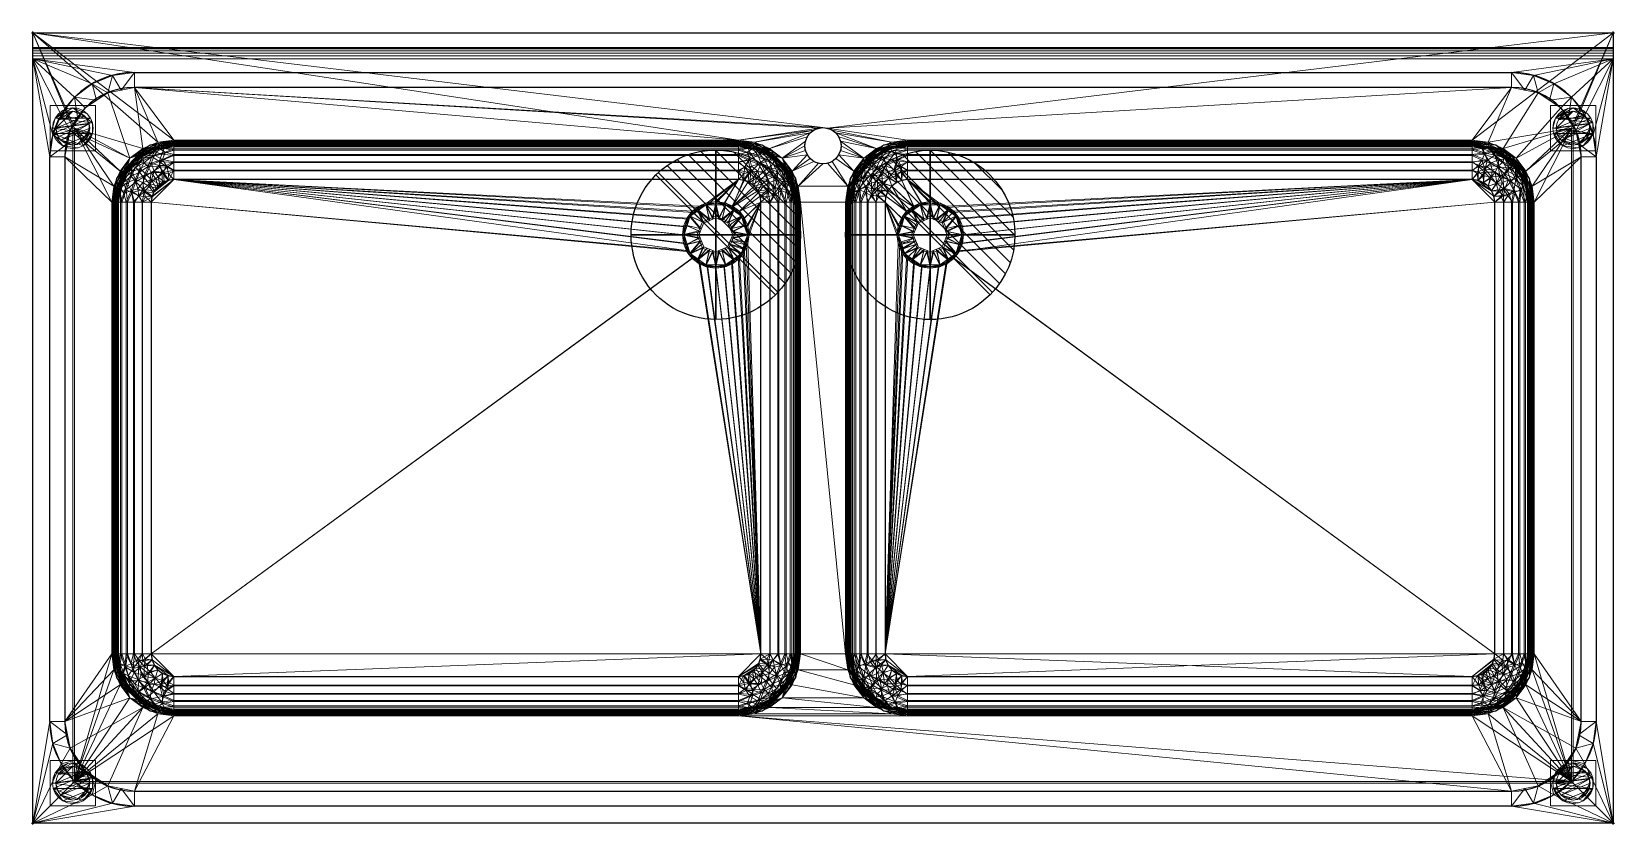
# Model space of a CAD drawing. Header units: millimetres. Extents: x -1 to 1401, y -701 to 1.
import ezdxf

# ---------------------------------------------------------------- set-up
doc = ezdxf.new("R2010")
doc.units = ezdxf.units.MM
doc.header["$PDMODE"] = 34
for name, color, linetype in [('IQ_200_2D', 1, 'Continuous'), ('IQ_200_3D', 1, 'Continuous'), ('IQ_204_2D', 7, 'Continuous'), ('IQ_204_3D', 7, 'Continuous'), ('IQ_CON_DRAIN_INT', 7, 'Continuous'), ('IQ_INS_3D', 3, 'Continuous')]:
    doc.layers.add(name, color=color, linetype=linetype)

# ---------------------------------------------------------------- blocks, each defined once
blk = doc.blocks.new('*X1')
at = {"color": 0}
for p, q in [((313.99, 2209.04), (321.51, 2216.55)), ((314.11, 2207.74), (322.8, 2216.44)), ((314.16, 2210.62), (319.93, 2216.39)), ((314.4, 2206.62), (323.93, 2216.15)), ((314.82, 2205.62), (324.92, 2215.72)), ((315.1, 2212.98), (317.57, 2215.44)), ((315.35, 2204.74), (325.8, 2215.19)), ((315.99, 2203.96), (326.58, 2214.56))]:
    blk.add_line(p, q, dxfattribs=at)
blk = doc.blocks.new('drain')
blk.add_line((-2.121, -2.121), (2.121, 2.121))
at = {"extrusion": (-1, 0, 0)}
blk.add_line((0, 2.121, -2.121), (0, -2.121, 2.121), dxfattribs=at)
at = {"extrusion": (0, -1, 0)}
blk.add_line((-2.121, 0, -2.121), (2.121, 0, 2.121), dxfattribs=at)
for start, end in [(45, 225), (225, 45)]:
    blk.add_arc((0, 0), 3, start, end)
at = {"extrusion": (-1, 0, 0)}
for start, end in [(45, 225), (225, 45)]:
    blk.add_arc((0, 0), 3, start, end, dxfattribs=at)
at = {"extrusion": (0, -1, 0)}
for start, end in [(45, 225), (225, 45)]:
    blk.add_arc((0, 0), 3, start, end, dxfattribs=at)
at = {"xscale": 0.4000000000000909, "yscale": 0.4000000000000909, "zscale": 0.4000000000000909}
blk.add_blockref('*X1', (-128.597, -883.621), dxfattribs=at)
at = {"extrusion": (-1, 0, 0), "xscale": 0.3999999999999773, "yscale": 0.3999999999999773, "zscale": 0.3999999999999773}
blk.add_blockref('*X1', (-128.597, -883.621), dxfattribs=at)
at = {"extrusion": (0, -1, 0), "xscale": 0.4000000000000909, "yscale": 0.4000000000000909, "zscale": 0.4000000000000909}
blk.add_blockref('*X1', (-128.597, -883.621), dxfattribs=at)

msp = doc.modelspace()

# ---------------------------------------------------------------- linework, layer by layer
at = {"layer": 'IQ_200_2D'}
for p, q in [((0, -700), (0, 0)), ((0, 0), (1400, 0)), ((1400, 0), (1400, -700)), ((1400, -700), (0, -700))]:
    msp.add_line(p, q, dxfattribs=at)
at = {"layer": 'IQ_204_2D'}
for p, q in [((0, -13), (1400, -13)), ((90, -35.1), (1310, -35.1)), ((1310, -48.4), (90, -48.4)), ((15.1, -610), (15.1, -110)), ((28.4, -110), (28.4, -610)), ((125, -100), (625, -100)), ((775, -100), (1275, -100)), ((1371.6, -610), (1371.6, -110)), ((1384.9, -110), (1384.9, -610)), ((625, -130), (125, -130)), ((1275, -130), (775, -130)), ((75, -550), (75, -150)), ((105, -150), (105, -550)), ((645, -550), (645, -150)), ((675, -150), (675, -550)), ((725, -550), (725, -150)), ((755, -150), (755, -550)), ((1295, -550), (1295, -150)), ((1325, -150), (1325, -550)), ((125, -570), (625, -570)), ((775, -570), (1275, -570)), ((625, -600), (125, -600)), ((1275, -600), (775, -600)), ((90, -671.6), (1310, -671.6)), ((1310, -684.9), (90, -684.9))]:
    msp.add_line(p, q, dxfattribs=at)
msp.add_circle((700, -100), 16, dxfattribs=at)
for centre, radius, start, end in [((90, -110), 74.9, 90, 180), ((1310, -110), 74.9, 360, 90), ((90, -110), 61.6, 90, 180), ((1310, -110), 61.6, 360, 90), ((125, -150), 50, 90, 180), ((625, -150), 50, 0, 90), ((775, -150), 50, 90, 180), ((1275, -150), 50, 0, 90), ((125, -150), 20, 90, 180), ((625, -150), 20, 0, 90), ((775, -150), 20, 90, 180), ((1275, -150), 20, 0, 90), ((605, -179), 28, 0, 180), ((795, -179), 28, 0, 180), ((605, -179), 28, 180, 0), ((795, -179), 28, 180, 0), ((125, -550), 50, 180, 270), ((125, -550), 20, 180, 270), ((625, -550), 20, 270, 0), ((625, -550), 50, 270, 0), ((775, -550), 50, 180, 270), ((775, -550), 20, 180, 270), ((1275, -550), 20, 270, 0), ((1275, -550), 50, 270, 0), ((90, -610), 74.9, 180, 270), ((90, -610), 61.6, 180, 270), ((1310, -610), 74.9, 270, 360), ((1310, -610), 61.6, 270, 360)]:
    msp.add_arc(centre, radius, start, end, dxfattribs=at)
at = {"layer": 'IQ_INS_3D'}
for p in [(0, 0), (1400, 0), (0, -700), (1400, -700)]:
    msp.add_point(p, dxfattribs=at)

# ---------------------------------------------------------------- block references
at = {"layer": 'IQ_CON_DRAIN_INT', "xscale": -25, "yscale": 25, "zscale": 25}
for p in [(605, -178.9), (795, -179)]:
    msp.add_blockref('drain', p, dxfattribs=at)

# ---------------------------------------------------------------- meshes
at = {"layer": 'IQ_200_3D', "lineweight": 18}
mesh = msp.add_polyface(dxfattribs=at)
corners = [(0, -13, 1000), (0, 0, 1000), (0, 0, 850), (0, -700, 850), (0, -700, 900), (0, -23, 900), (0, -20.4, 900.3), (0, -18, 901.3), (0, -15.9, 902.9), (0, -14.3, 905), (0, -13.3, 907.4), (0, -13, 910)]
mesh.append_faces([[corners[k] for k in face] for face in [(6, 2, 5), (11, 2, 10)]], dxfattribs={"vtx0": -1, "vtx1": -1})
mesh.append_faces([[corners[k] for k in face] for face in [(2, 6, 7), (2, 7, 8)]], dxfattribs={"vtx0": -1, "vtx2": -1})
mesh.append_faces([[corners[k] for k in face] for face in [(9, 10, 2), (8, 9, 2)]], dxfattribs={"vtx1": -1, "vtx2": -1})
mesh.append_faces([[corners[k] for k in face] for face in [(3, 4, 5, 2)]], dxfattribs={"vtx2": -1})
mesh.append_faces([[corners[k] for k in face] for face in [(11, 0, 1, 2)]], dxfattribs={"vtx3": -1})
mesh = msp.add_polyface(dxfattribs=at)
corners = [(1400, 0, 850), (1400, -700, 850), (0, -700, 850), (0, 0, 850), (680, -550, 850), (680, -150, 850), (678.1, -135.8, 850), (672.6, -122.5, 850), (663.9, -111.1, 850), (652.5, -102.4, 850), (639.2, -96.9, 850), (625, -95, 850), (125, -95, 850), (110.8, -96.9, 850), (97.5, -102.4, 850), (86.1, -111.1, 850), (77.4, -122.5, 850), (71.9, -135.8, 850), (70, -150, 850), (70, -550, 850), (71.9, -564.2, 850), (77.4, -577.5, 850), (86.1, -588.9, 850), (97.5, -597.6, 850), (110.8, -603.1, 850), (125, -605, 850), (625, -605, 850), (639.2, -603.1, 850), (652.5, -597.6, 850), (663.9, -588.9, 850), (672.6, -577.5, 850), (678.1, -564.2, 850), (775, -95, 850), (760.8, -96.9, 850), (747.5, -102.4, 850), (736.1, -111.1, 850), (727.4, -122.5, 850), (721.9, -135.8, 850), (720, -150, 850), (720, -550, 850), (721.9, -564.2, 850), (727.4, -577.5, 850), (736.1, -588.9, 850), (747.5, -597.6, 850), (760.8, -603.1, 850), (775, -605, 850), (1275, -605, 850), (1289.2, -603.1, 850), (1302.5, -597.6, 850), (1313.9, -588.9, 850), (1322.6, -577.5, 850), (1328.1, -564.2, 850), (1330, -550, 850), (1330, -150, 850), (1328.1, -135.8, 850), (1322.6, -122.5, 850), (1313.9, -111.1, 850), (1302.5, -102.4, 850), (1289.2, -96.9, 850), (1275, -95, 850), (716, -100, 850), (715.5, -95.9, 850), (713.9, -92, 850), (711.3, -88.7, 850), (708, -86.1, 850), (704.1, -84.5, 850), (700, -84, 850), (695.9, -84.5, 850), (692, -86.1, 850), (688.7, -88.7, 850), (686.1, -92, 850), (684.5, -95.9, 850), (684, -100, 850), (684.5, -104.1, 850), (686.1, -108, 850), (688.7, -111.3, 850), (692, -113.9, 850), (695.9, -115.5, 850), (700, -116, 850), (704.1, -115.5, 850), (708, -113.9, 850), (711.3, -111.3, 850), (713.9, -108, 850), (715.5, -104.1, 850), (35.5, -664.5, 850), (1364.5, -664.5, 850), (1364.5, -84.5, 850), (1363, -84.5, 850), (1363, -663, 850), (37, -663, 850), (37, -84.5, 850), (35.5, -84.5, 850)]
mesh.append_faces([[corners[k] for k in face] for face in [(48, 88, 47), (54, 87, 53), (28, 44, 27), (25, 89, 24), (22, 89, 21), (16, 90, 15)]], dxfattribs={"vtx0": -1, "vtx1": -1})
mesh.append_faces([[corners[k] for k in face] for face in [(37, 6, 78, 79), (0, 87, 58, 59)]], dxfattribs={"vtx0": -1, "vtx1": -1, "vtx3": -1})
mesh.append_faces([[corners[k] for k in face] for face in [(88, 48, 49), (1, 85, 86, 0), (27, 44, 45, 26), (0, 86, 87), (87, 55, 56), (37, 79, 80), (36, 81, 82), (0, 65, 66, 3), (26, 88, 89, 25), (6, 77, 78), (19, 89, 90, 18), (89, 19, 20), (7, 75, 76), (9, 70, 71, 8), (8, 72, 73), (90, 17, 18), (8, 71, 72)]], dxfattribs={"vtx0": -1, "vtx2": -1})
mesh.append_faces([[corners[k] for k in face] for face in [(0, 59, 32, 65), (3, 66, 67, 11)]], dxfattribs={"vtx0": -1, "vtx2": -1, "vtx3": -1})
mesh.append_faces([[corners[k] for k in face] for face in [(51, 52, 88), (49, 50, 88), (50, 51, 88), (54, 55, 87), (46, 47, 88), (56, 57, 87), (57, 58, 87), (60, 61, 35), (62, 63, 34), (83, 60, 35), (38, 39, 5), (23, 24, 89), (22, 23, 89), (20, 21, 89), (16, 17, 90), (73, 74, 8), (67, 68, 11), (14, 15, 90), (12, 13, 3), (11, 12, 3), (90, 91, 3)]], dxfattribs={"vtx1": -1, "vtx2": -1})
mesh.append_faces([[corners[k] for k in face] for face in [(45, 46, 88, 26), (13, 14, 90, 3)]], dxfattribs={"vtx1": -1, "vtx2": -1, "vtx3": -1})
mesh.append_faces([[corners[k] for k in face] for face in [(84, 85, 1, 2), (87, 88, 52, 53), (43, 44, 28, 29), (42, 43, 29, 30), (36, 37, 80, 81), (39, 40, 4, 5), (37, 38, 5, 6), (40, 41, 31, 4), (41, 42, 30, 31), (34, 35, 61, 62), (33, 34, 63, 64), (32, 33, 64, 65), (82, 83, 35, 36), (6, 7, 76, 77), (91, 84, 2, 3), (74, 75, 7, 8), (69, 70, 9, 10), (68, 69, 10, 11)]], dxfattribs={"vtx1": -1, "vtx3": -1})
mesh = msp.add_polyface(dxfattribs=at)
corners = [(1400, 0, 850), (0, 0, 850), (0, 0, 1000), (1400, 0, 1000)]
mesh.append_faces([[corners[k] for k in face] for face in [(0, 1, 2, 3)]])
mesh = msp.add_polyface(dxfattribs=at)
corners = [(1400, 0, 1000), (0, 0, 1000), (0, -13, 1000), (1400, -13, 1000)]
mesh.append_faces([[corners[k] for k in face] for face in [(0, 1, 2, 3)]])
mesh = msp.add_polyface(dxfattribs=at)
corners = [(1400, -13, 1000), (0, -13, 1000), (0, -13, 910), (1400, -13, 910)]
mesh.append_faces([[corners[k] for k in face] for face in [(0, 1, 2, 3)]])
mesh = msp.add_polyface(dxfattribs=at)
corners = [(1400, -23, 900), (1400, -20.4, 900.3), (1400, -18, 901.3), (1400, -15.9, 902.9), (1400, -14.3, 905), (1400, -13.3, 907.4), (1400, -13, 910), (0, -13, 910), (0, -13.3, 907.4), (0, -14.3, 905), (0, -15.9, 902.9), (0, -18, 901.3), (0, -20.4, 900.3), (0, -23, 900)]
mesh.append_faces([[corners[k] for k in face] for face in [(9, 4, 5, 8), (4, 9, 10, 3), (12, 1, 2, 11), (3, 10, 11, 2)]], dxfattribs={"vtx0": -1, "vtx2": -1})
mesh.append_faces([[corners[k] for k in face] for face in [(13, 0, 1, 12)]], dxfattribs={"vtx2": -1})
mesh.append_faces([[corners[k] for k in face] for face in [(5, 6, 7, 8)]], dxfattribs={"vtx3": -1})
mesh = msp.add_polyface(dxfattribs=at)
corners = [(1400, -13, 1000), (1400, -13, 910), (1400, -13.3, 907.4), (1400, -14.3, 905), (1400, -15.9, 902.9), (1400, -18, 901.3), (1400, -20.4, 900.3), (1400, -23, 900), (1400, -700, 900), (1400, -700, 850), (1400, 0, 850), (1400, 0, 1000)]
mesh.append_faces([[corners[k] for k in face] for face in [(5, 10, 4)]], dxfattribs={"vtx0": -1, "vtx1": -1})
mesh.append_faces([[corners[k] for k in face] for face in [(10, 6, 7)]], dxfattribs={"vtx0": -1, "vtx2": -1})
mesh.append_faces([[corners[k] for k in face] for face in [(3, 4, 10), (2, 3, 10), (1, 2, 10), (5, 6, 10)]], dxfattribs={"vtx1": -1, "vtx2": -1})
mesh.append_faces([[corners[k] for k in face] for face in [(11, 0, 1, 10)]], dxfattribs={"vtx2": -1})
mesh.append_faces([[corners[k] for k in face] for face in [(7, 8, 9, 10)]], dxfattribs={"vtx3": -1})
mesh = msp.add_polyface(dxfattribs=at)
corners = [(1400, -700, 900), (1400, -23, 900), (0, -23, 900), (0, -700, 900), (90, -35.1, 900), (1310, -35.1, 900), (1329.4, -37.7, 900), (1347.4, -45.1, 900), (1363, -57, 900), (1374.9, -72.6, 900), (1382.3, -90.6, 900), (1384.9, -110, 900), (1384.9, -610, 900), (1382.3, -629.4, 900), (1374.9, -647.4, 900), (1363, -663, 900), (1347.4, -674.9, 900), (1329.4, -682.3, 900), (1310, -684.9, 900), (90, -684.9, 900), (70.6, -682.3, 900), (52.6, -674.9, 900), (37, -663, 900), (25.1, -647.4, 900), (17.7, -629.4, 900), (15.1, -610, 900), (15.1, -110, 900), (17.7, -90.6, 900), (25.1, -72.6, 900), (37, -57, 900), (52.6, -45.1, 900), (70.6, -37.7, 900)]
mesh.append_faces([[corners[k] for k in face] for face in [(9, 1, 8), (14, 0, 13), (31, 2, 30), (28, 2, 27), (21, 3, 20), (23, 3, 22)]], dxfattribs={"vtx0": -1, "vtx1": -1})
mesh.append_faces([[corners[k] for k in face] for face in [(1, 9, 10), (1, 11, 12, 0), (0, 14, 15), (0, 18, 19, 3), (2, 28, 29), (3, 23, 24)]], dxfattribs={"vtx0": -1, "vtx2": -1})
mesh.append_faces([[corners[k] for k in face] for face in [(10, 11, 1), (5, 6, 1), (7, 8, 1), (6, 7, 1), (12, 13, 0), (15, 16, 0), (17, 18, 0), (16, 17, 0), (31, 4, 2), (29, 30, 2), (26, 27, 2), (21, 22, 3), (19, 20, 3), (24, 25, 3)]], dxfattribs={"vtx1": -1, "vtx2": -1})
mesh.append_faces([[corners[k] for k in face] for face in [(4, 5, 1, 2), (25, 26, 2, 3)]], dxfattribs={"vtx1": -1, "vtx3": -1})
mesh = msp.add_polyface(dxfattribs=at)
corners = [(28.4, -110, 890), (33.1, -86.4, 890), (46.4, -66.4, 890), (66.4, -53.1, 890), (90, -48.4, 890), (90, -35.1, 900), (70.6, -37.7, 900), (52.6, -45.1, 900), (37, -57, 900), (25.1, -72.6, 900), (17.7, -90.6, 900), (15.1, -110, 900), (78.2, -50.7, 890), (56.4, -59.8, 890), (39.8, -76.4, 890), (30.7, -98.2, 890)]
mesh.append_faces([[corners[k] for k in face] for face in [(15, 11, 0)]], dxfattribs={"vtx0": -1})
mesh.append_faces([[corners[k] for k in face] for face in [(6, 12, 5), (13, 8, 2), (8, 13, 7), (9, 14, 8), (2, 8, 14)]], dxfattribs={"vtx0": -1, "vtx1": -1})
mesh.append_faces([[corners[k] for k in face] for face in [(3, 6, 7), (6, 3, 12), (15, 10, 11), (9, 1, 14)]], dxfattribs={"vtx0": -1, "vtx2": -1})
mesh.append_faces([[corners[k] for k in face] for face in [(4, 5, 12)]], dxfattribs={"vtx1": -1})
mesh.append_faces([[corners[k] for k in face] for face in [(13, 3, 7), (15, 1, 10), (9, 10, 1)]], dxfattribs={"vtx1": -1, "vtx2": -1})
mesh = msp.add_polyface(dxfattribs=at)
corners = [(1310, -48.4, 890), (1310, -35.1, 900), (90, -35.1, 900), (90, -48.4, 890)]
mesh.append_faces([[corners[k] for k in face] for face in [(0, 1, 2, 3)]])
mesh = msp.add_polyface(dxfattribs=at)
corners = [(1310, -48.4, 890), (1333.6, -53.1, 890), (1353.6, -66.4, 890), (1366.9, -86.4, 890), (1371.6, -110, 890), (1384.9, -110, 900), (1382.3, -90.6, 900), (1374.9, -72.6, 900), (1363, -57, 900), (1347.4, -45.1, 900), (1329.4, -37.7, 900), (1310, -35.1, 900), (1369.3, -98.2, 890), (1360.2, -76.4, 890), (1343.6, -59.8, 890), (1321.8, -50.7, 890)]
mesh.append_faces([[corners[k] for k in face] for face in [(15, 11, 0)]], dxfattribs={"vtx0": -1})
mesh.append_faces([[corners[k] for k in face] for face in [(6, 12, 5), (13, 8, 2), (8, 13, 7), (9, 14, 8), (2, 8, 14)]], dxfattribs={"vtx0": -1, "vtx1": -1})
mesh.append_faces([[corners[k] for k in face] for face in [(3, 6, 7), (6, 3, 12), (15, 10, 11), (9, 1, 14)]], dxfattribs={"vtx0": -1, "vtx2": -1})
mesh.append_faces([[corners[k] for k in face] for face in [(4, 5, 12)]], dxfattribs={"vtx1": -1})
mesh.append_faces([[corners[k] for k in face] for face in [(13, 3, 7), (15, 1, 10), (9, 10, 1)]], dxfattribs={"vtx1": -1, "vtx2": -1})
mesh = msp.add_polyface(dxfattribs=at)
corners = [(1310, -48.4, 890), (90, -48.4, 890), (66.4, -53.1, 890), (46.4, -66.4, 890), (33.1, -86.4, 890), (28.4, -110, 890), (28.4, -610, 890), (33.1, -633.6, 890), (46.4, -653.6, 890), (66.4, -666.9, 890), (90, -671.6, 890), (1310, -671.6, 890), (1333.6, -666.9, 890), (1353.6, -653.6, 890), (1366.9, -633.6, 890), (1371.6, -610, 890), (1371.6, -110, 890), (1366.9, -86.4, 890), (1353.6, -66.4, 890), (1333.6, -53.1, 890), (680, -150, 890), (680, -550, 890), (678.1, -564.2, 890), (672.6, -577.5, 890), (663.9, -588.9, 890), (652.5, -597.6, 890), (639.2, -603.1, 890), (625, -605, 890), (125, -605, 890), (110.8, -603.1, 890), (97.5, -597.6, 890), (86.1, -588.9, 890), (77.4, -577.5, 890), (71.9, -564.2, 890), (70, -550, 890), (70, -150, 890), (71.9, -135.8, 890), (77.4, -122.5, 890), (86.1, -111.1, 890), (97.5, -102.4, 890), (110.8, -96.9, 890), (125, -95, 890), (625, -95, 890), (639.2, -96.9, 890), (652.5, -102.4, 890), (663.9, -111.1, 890), (672.6, -122.5, 890), (678.1, -135.8, 890), (720, -150, 890), (721.9, -135.8, 890), (727.4, -122.5, 890), (736.1, -111.1, 890), (747.5, -102.4, 890), (760.8, -96.9, 890), (775, -95, 890), (1275, -95, 890), (1289.2, -96.9, 890), (1302.5, -102.4, 890), (1313.9, -111.1, 890), (1322.6, -122.5, 890), (1328.1, -135.8, 890), (1330, -150, 890), (1330, -550, 890), (1328.1, -564.2, 890), (1322.6, -577.5, 890), (1313.9, -588.9, 890), (1302.5, -597.6, 890), (1289.2, -603.1, 890), (1275, -605, 890), (775, -605, 890), (760.8, -603.1, 890), (747.5, -597.6, 890), (736.1, -588.9, 890), (727.4, -577.5, 890), (721.9, -564.2, 890), (720, -550, 890), (684, -100, 890), (684.5, -95.9, 890), (686.1, -92, 890), (688.7, -88.7, 890), (692, -86.1, 890), (695.9, -84.5, 890), (700, -84, 890), (704.1, -84.5, 890), (708, -86.1, 890), (711.3, -88.7, 890), (713.9, -92, 890), (715.5, -95.9, 890), (716, -100, 890), (715.5, -104.1, 890), (713.9, -108, 890), (711.3, -111.3, 890), (708, -113.9, 890), (704.1, -115.5, 890), (700, -116, 890), (695.9, -115.5, 890), (692, -113.9, 890), (688.7, -111.3, 890), (686.1, -108, 890), (684.5, -104.1, 890)]
mesh.append_faces([[corners[k] for k in face] for face in [(63, 15, 62), (74, 22, 73), (87, 52, 86), (33, 6, 32), (97, 46, 96), (77, 45, 76), (43, 80, 42)]], dxfattribs={"vtx0": -1, "vtx1": -1})
mesh.append_faces([[corners[k] for k in face] for face in [(94, 47, 49, 93)]], dxfattribs={"vtx0": -1, "vtx1": -1, "vtx2": -1})
mesh.append_faces([[corners[k] for k in face] for face in [(62, 15, 16, 61), (16, 60, 61), (15, 63, 64), (11, 67, 68), (23, 72, 73, 22), (20, 48, 49, 47), (92, 49, 50, 91), (19, 57, 58, 18), (0, 56, 57, 19), (84, 53, 54, 83), (51, 88, 89), (53, 84, 85), (10, 28, 29), (96, 46, 47, 95), (72, 23, 24), (30, 9, 10, 29), (7, 30, 31, 6), (6, 31, 32), (6, 33, 34), (5, 35, 36), (5, 36, 37, 4), (45, 99, 76), (1, 81, 82), (44, 78, 79), (2, 38, 39, 1), (4, 37, 38), (1, 40, 41), (1, 41, 42), (1, 39, 40)]], dxfattribs={"vtx0": -1, "vtx2": -1})
mesh.append_faces([[corners[k] for k in face] for face in [(11, 68, 69, 27), (42, 80, 81, 1)]], dxfattribs={"vtx0": -1, "vtx2": -1, "vtx3": -1})
mesh.append_faces([[corners[k] for k in face] for face in [(66, 12, 13, 14), (38, 2, 3, 4)]], dxfattribs={"vtx0": -1, "vtx3": -1})
mesh.append_faces([[corners[k] for k in face] for face in [(64, 65, 15), (55, 56, 0), (89, 90, 51), (92, 93, 49), (94, 95, 47), (8, 9, 30, 7), (97, 98, 46)]], dxfattribs={"vtx1": -1, "vtx2": -1})
mesh.append_faces([[corners[k] for k in face] for face in [(54, 55, 0, 83)]], dxfattribs={"vtx1": -1, "vtx2": -1, "vtx3": -1})
mesh.append_faces([[corners[k] for k in face] for face in [(14, 15, 65, 66), (59, 60, 16, 17), (11, 12, 66, 67), (69, 70, 26, 27), (70, 71, 25, 26), (74, 75, 21, 22), (71, 72, 24, 25), (58, 59, 17, 18), (52, 53, 85, 86), (50, 51, 90, 91), (87, 88, 51, 52), (82, 83, 0, 1), (75, 48, 20, 21), (27, 28, 10, 11), (34, 35, 5, 6), (98, 99, 45, 46), (77, 78, 44, 45), (79, 80, 43, 44)]], dxfattribs={"vtx1": -1, "vtx3": -1})
mesh = msp.add_polyface(dxfattribs=at)
corners = [(15.5, -64.5, 850), (15.5, -104.5, 850), (55.5, -104.5, 850), (55.5, -64.5, 850)]
mesh.append_faces([[corners[k] for k in face] for face in [(0, 1, 2, 3)]])
mesh = msp.add_polyface(dxfattribs=at)
corners = [(55.5, -104.5, 75), (15.5, -104.5, 75), (15.5, -64.5, 75), (55.5, -64.5, 75)]
mesh.append_faces([[corners[k] for k in face] for face in [(0, 1, 2, 3)]])
mesh = msp.add_polyface(dxfattribs=at)
corners = [(55.5, -64.5, 850), (55.5, -64.5, 75), (15.5, -64.5, 75), (15.5, -64.5, 850)]
mesh.append_faces([[corners[k] for k in face] for face in [(0, 1, 2, 3)]])
mesh = msp.add_polyface(dxfattribs=at)
corners = [(15.5, -64.5, 850), (15.5, -64.5, 75), (15.5, -104.5, 75), (15.5, -104.5, 850)]
mesh.append_faces([[corners[k] for k in face] for face in [(0, 1, 2, 3)]])
mesh = msp.add_polyface(dxfattribs=at)
corners = [(17.5, -84.5, 5), (18.1, -89.2, 5), (19.9, -93.5, 5), (22.8, -97.2, 5), (26.5, -100.1, 5), (30.8, -101.9, 5), (35.5, -102.5, 5), (40.2, -101.9, 5), (44.5, -100.1, 5), (48.2, -97.2, 5), (51.1, -93.5, 5), (52.9, -89.2, 5), (53.5, -84.5, 5), (52.9, -79.8, 5), (51.1, -75.5, 5), (48.2, -71.8, 5), (44.5, -68.9, 5), (40.2, -67.1, 5), (35.5, -66.5, 5), (30.8, -67.1, 5), (26.5, -68.9, 5), (22.8, -71.8, 5), (19.9, -75.5, 5), (18.1, -79.8, 5)]
mesh.append_faces([[corners[k] for k in face] for face in [(11, 8, 9, 10)]], dxfattribs={"vtx0": -1})
mesh.append_faces([[corners[k] for k in face] for face in [(4, 7, 8, 11), (11, 0, 1, 4), (13, 18, 19, 22)]], dxfattribs={"vtx0": -1, "vtx2": -1, "vtx3": -1})
mesh.append_faces([[corners[k] for k in face] for face in [(0, 11, 12, 13)]], dxfattribs={"vtx0": -1, "vtx3": -1})
mesh.append_faces([[corners[k] for k in face] for face in [(2, 3, 4, 1), (16, 17, 18, 15)]], dxfattribs={"vtx2": -1})
mesh.append_faces([[corners[k] for k in face] for face in [(13, 14, 15, 18), (22, 23, 0, 13)]], dxfattribs={"vtx2": -1, "vtx3": -1})
mesh.append_faces([[corners[k] for k in face] for face in [(4, 5, 6, 7), (19, 20, 21, 22)]], dxfattribs={"vtx3": -1})
mesh = msp.add_polyface(dxfattribs=at)
corners = [(17.5, -84.5, 0), (18.1, -79.8, 0), (19.9, -75.5, 0), (22.8, -71.8, 0), (26.5, -68.9, 0), (30.8, -67.1, 0), (35.5, -66.5, 0), (40.2, -67.1, 0), (44.5, -68.9, 0), (48.2, -71.8, 0), (51.1, -75.5, 0), (52.9, -79.8, 0), (53.5, -84.5, 0), (52.9, -89.2, 0), (51.1, -93.5, 0), (48.2, -97.2, 0), (44.5, -100.1, 0), (40.2, -101.9, 0), (35.5, -102.5, 0), (30.8, -101.9, 0), (26.5, -100.1, 0), (22.8, -97.2, 0), (19.9, -93.5, 0), (18.1, -89.2, 0)]
mesh.append_faces([[corners[k] for k in face] for face in [(2, 0, 1), (15, 13, 14), (13, 11, 12)]], dxfattribs={"vtx0": -1})
mesh.append_faces([[corners[k] for k in face] for face in [(16, 23, 13, 15)]], dxfattribs={"vtx0": -1, "vtx1": -1, "vtx2": -1})
mesh.append_faces([[corners[k] for k in face] for face in [(2, 10, 23, 0)]], dxfattribs={"vtx0": -1, "vtx1": -1, "vtx3": -1})
mesh.append_faces([[corners[k] for k in face] for face in [(2, 5, 6)]], dxfattribs={"vtx0": -1, "vtx2": -1})
mesh.append_faces([[corners[k] for k in face] for face in [(23, 10, 11, 13), (23, 16, 17, 20)]], dxfattribs={"vtx0": -1, "vtx2": -1, "vtx3": -1})
mesh.append_faces([[corners[k] for k in face] for face in [(9, 10, 2, 6)]], dxfattribs={"vtx1": -1, "vtx2": -1, "vtx3": -1})
mesh.append_faces([[corners[k] for k in face] for face in [(3, 4, 5, 2), (18, 19, 20, 17)]], dxfattribs={"vtx2": -1})
mesh.append_faces([[corners[k] for k in face] for face in [(6, 7, 8, 9), (20, 21, 22, 23)]], dxfattribs={"vtx3": -1})
mesh = msp.add_polyface(dxfattribs=at)
corners = [(17.5, -84.5, 5), (18.1, -79.8, 5), (19.9, -75.5, 5), (22.8, -71.8, 5), (26.5, -68.9, 5), (30.8, -67.1, 5), (35.5, -66.5, 5), (40.2, -67.1, 5), (44.5, -68.9, 5), (48.2, -71.8, 5), (51.1, -75.5, 5), (52.9, -79.8, 5), (53.5, -84.5, 5), (53.5, -84.5, 0), (52.9, -79.8, 0), (51.1, -75.5, 0), (48.2, -71.8, 0), (44.5, -68.9, 0), (40.2, -67.1, 0), (35.5, -66.5, 0), (30.8, -67.1, 0), (26.5, -68.9, 0), (22.8, -71.8, 0), (19.9, -75.5, 0), (18.1, -79.8, 0), (17.5, -84.5, 0)]
mesh.append_faces([[corners[k] for k in face] for face in [(13, 14, 11, 12), (0, 1, 24, 25)]], dxfattribs={"vtx1": -1})
mesh.append_faces([[corners[k] for k in face] for face in [(14, 15, 10, 11), (16, 17, 8, 9), (15, 16, 9, 10), (17, 18, 7, 8), (6, 7, 18, 19), (19, 20, 5, 6), (20, 21, 4, 5), (22, 23, 2, 3), (21, 22, 3, 4), (23, 24, 1, 2)]], dxfattribs={"vtx1": -1, "vtx3": -1})
mesh = msp.add_polyface(dxfattribs=at)
corners = [(20.5, -84.5, 75), (21, -88.4, 75), (22.5, -92, 75), (24.9, -95.1, 75), (28, -97.5, 75), (31.6, -99, 75), (35.5, -99.5, 75), (39.4, -99, 75), (43, -97.5, 75), (46.1, -95.1, 75), (48.5, -92, 75), (50, -88.4, 75), (50.5, -84.5, 75), (50, -80.6, 75), (48.5, -77, 75), (46.1, -73.9, 75), (43, -71.5, 75), (39.4, -70, 75), (35.5, -69.5, 75), (31.6, -70, 75), (28, -71.5, 75), (24.9, -73.9, 75), (22.5, -77, 75), (21, -80.6, 75)]
mesh.append_faces([[corners[k] for k in face] for face in [(10, 8, 9), (22, 20, 21)]], dxfattribs={"vtx0": -1})
mesh.append_faces([[corners[k] for k in face] for face in [(7, 3, 6)]], dxfattribs={"vtx0": -1, "vtx1": -1})
mesh.append_faces([[corners[k] for k in face] for face in [(22, 15, 18, 20)]], dxfattribs={"vtx0": -1, "vtx1": -1, "vtx2": -1, "vtx3": -1})
mesh.append_faces([[corners[k] for k in face] for face in [(13, 2, 3, 12)]], dxfattribs={"vtx0": -1, "vtx2": -1})
mesh.append_faces([[corners[k] for k in face] for face in [(3, 7, 8, 12)]], dxfattribs={"vtx0": -1, "vtx2": -1, "vtx3": -1})
mesh.append_faces([[corners[k] for k in face] for face in [(17, 18, 15, 16), (19, 20, 18)]], dxfattribs={"vtx1": -1})
mesh.append_faces([[corners[k] for k in face] for face in [(11, 12, 8, 10)]], dxfattribs={"vtx1": -1, "vtx2": -1})
mesh.append_faces([[corners[k] for k in face] for face in [(4, 5, 6, 3)]], dxfattribs={"vtx2": -1})
mesh.append_faces([[corners[k] for k in face] for face in [(0, 1, 2, 13), (13, 14, 15, 0), (22, 23, 0, 15)]], dxfattribs={"vtx2": -1, "vtx3": -1})
mesh = msp.add_polyface(dxfattribs=at)
corners = [(20.5, -84.5, 5), (21, -80.6, 5), (22.5, -77, 5), (24.9, -73.9, 5), (28, -71.5, 5), (31.6, -70, 5), (35.5, -69.5, 5), (39.4, -70, 5), (43, -71.5, 5), (46.1, -73.9, 5), (48.5, -77, 5), (50, -80.6, 5), (50.5, -84.5, 5), (50, -88.4, 5), (48.5, -92, 5), (46.1, -95.1, 5), (43, -97.5, 5), (39.4, -99, 5), (35.5, -99.5, 5), (31.6, -99, 5), (28, -97.5, 5), (24.9, -95.1, 5), (22.5, -92, 5), (21, -88.4, 5)]
mesh.append_faces([[corners[k] for k in face] for face in [(9, 6, 7, 8), (4, 2, 3), (15, 13, 14)]], dxfattribs={"vtx0": -1})
mesh.append_faces([[corners[k] for k in face] for face in [(18, 21, 17)]], dxfattribs={"vtx0": -1, "vtx1": -1})
mesh.append_faces([[corners[k] for k in face] for face in [(22, 0, 11, 21)]], dxfattribs={"vtx0": -1, "vtx1": -1, "vtx2": -1})
mesh.append_faces([[corners[k] for k in face] for face in [(0, 6, 9, 11), (21, 11, 13, 17)]], dxfattribs={"vtx0": -1, "vtx1": -1, "vtx2": -1, "vtx3": -1})
mesh.append_faces([[corners[k] for k in face] for face in [(23, 0, 22), (12, 13, 11)]], dxfattribs={"vtx1": -1})
mesh.append_faces([[corners[k] for k in face] for face in [(16, 17, 13, 15)]], dxfattribs={"vtx1": -1, "vtx2": -1})
mesh.append_faces([[corners[k] for k in face] for face in [(9, 10, 11)]], dxfattribs={"vtx2": -1})
mesh.append_faces([[corners[k] for k in face] for face in [(4, 5, 6, 2), (0, 1, 2, 6)]], dxfattribs={"vtx2": -1, "vtx3": -1})
mesh.append_faces([[corners[k] for k in face] for face in [(18, 19, 20, 21)]], dxfattribs={"vtx3": -1})
mesh = msp.add_polyface(dxfattribs=at)
corners = [(20.5, -84.5, 75), (21, -80.6, 75), (22.5, -77, 75), (24.9, -73.9, 75), (28, -71.5, 75), (31.6, -70, 75), (35.5, -69.5, 75), (39.4, -70, 75), (43, -71.5, 75), (46.1, -73.9, 75), (48.5, -77, 75), (50, -80.6, 75), (50.5, -84.5, 75), (50.5, -84.5, 5), (50, -80.6, 5), (48.5, -77, 5), (46.1, -73.9, 5), (43, -71.5, 5), (39.4, -70, 5), (35.5, -69.5, 5), (31.6, -70, 5), (28, -71.5, 5), (24.9, -73.9, 5), (22.5, -77, 5), (21, -80.6, 5), (20.5, -84.5, 5)]
mesh.append_faces([[corners[k] for k in face] for face in [(1, 24, 25, 0)]], dxfattribs={"vtx0": -1})
mesh.append_faces([[corners[k] for k in face] for face in [(8, 17, 18, 7), (9, 16, 17, 8), (7, 18, 19, 6), (15, 10, 11, 14), (5, 20, 21, 4), (4, 21, 22, 3), (2, 23, 24, 1), (3, 22, 23, 2), (20, 5, 6, 19)]], dxfattribs={"vtx0": -1, "vtx2": -1})
mesh.append_faces([[corners[k] for k in face] for face in [(13, 14, 11, 12)]], dxfattribs={"vtx1": -1})
mesh.append_faces([[corners[k] for k in face] for face in [(9, 10, 15, 16)]], dxfattribs={"vtx1": -1, "vtx3": -1})
mesh = msp.add_polyface(dxfattribs=at)
corners = [(55.5, -104.5, 850), (55.5, -104.5, 75), (55.5, -64.5, 75), (55.5, -64.5, 850)]
mesh.append_faces([[corners[k] for k in face] for face in [(0, 1, 2, 3)]])
mesh = msp.add_polyface(dxfattribs=at)
corners = [(1344.5, -64.5, 850), (1344.5, -104.5, 850), (1384.5, -104.5, 850), (1384.5, -64.5, 850)]
mesh.append_faces([[corners[k] for k in face] for face in [(0, 1, 2, 3)]])
mesh = msp.add_polyface(dxfattribs=at)
corners = [(1384.5, -104.5, 75), (1344.5, -104.5, 75), (1344.5, -64.5, 75), (1384.5, -64.5, 75)]
mesh.append_faces([[corners[k] for k in face] for face in [(0, 1, 2, 3)]])
mesh = msp.add_polyface(dxfattribs=at)
corners = [(1384.5, -64.5, 850), (1384.5, -64.5, 75), (1344.5, -64.5, 75), (1344.5, -64.5, 850)]
mesh.append_faces([[corners[k] for k in face] for face in [(0, 1, 2, 3)]])
mesh = msp.add_polyface(dxfattribs=at)
corners = [(1344.5, -64.5, 850), (1344.5, -64.5, 75), (1344.5, -104.5, 75), (1344.5, -104.5, 850)]
mesh.append_faces([[corners[k] for k in face] for face in [(0, 1, 2, 3)]])
mesh = msp.add_polyface(dxfattribs=at)
corners = [(1346.5, -84.5, 5), (1347.1, -89.2, 5), (1348.9, -93.5, 5), (1351.8, -97.2, 5), (1355.5, -100.1, 5), (1359.8, -101.9, 5), (1364.5, -102.5, 5), (1369.2, -101.9, 5), (1373.5, -100.1, 5), (1377.2, -97.2, 5), (1380.1, -93.5, 5), (1381.9, -89.2, 5), (1382.5, -84.5, 5), (1381.9, -79.8, 5), (1380.1, -75.5, 5), (1377.2, -71.8, 5), (1373.5, -68.9, 5), (1369.2, -67.1, 5), (1364.5, -66.5, 5), (1359.8, -67.1, 5), (1355.5, -68.9, 5), (1351.8, -71.8, 5), (1348.9, -75.5, 5), (1347.1, -79.8, 5)]
mesh.append_faces([[corners[k] for k in face] for face in [(11, 8, 9, 10)]], dxfattribs={"vtx0": -1})
mesh.append_faces([[corners[k] for k in face] for face in [(4, 7, 8, 11), (11, 0, 1, 4), (13, 18, 19, 22)]], dxfattribs={"vtx0": -1, "vtx2": -1, "vtx3": -1})
mesh.append_faces([[corners[k] for k in face] for face in [(0, 11, 12, 13)]], dxfattribs={"vtx0": -1, "vtx3": -1})
mesh.append_faces([[corners[k] for k in face] for face in [(2, 3, 4, 1), (16, 17, 18, 15)]], dxfattribs={"vtx2": -1})
mesh.append_faces([[corners[k] for k in face] for face in [(13, 14, 15, 18), (22, 23, 0, 13)]], dxfattribs={"vtx2": -1, "vtx3": -1})
mesh.append_faces([[corners[k] for k in face] for face in [(4, 5, 6, 7), (19, 20, 21, 22)]], dxfattribs={"vtx3": -1})
mesh = msp.add_polyface(dxfattribs=at)
corners = [(1346.5, -84.5, 0), (1347.1, -79.8, 0), (1348.9, -75.5, 0), (1351.8, -71.8, 0), (1355.5, -68.9, 0), (1359.8, -67.1, 0), (1364.5, -66.5, 0), (1369.2, -67.1, 0), (1373.5, -68.9, 0), (1377.2, -71.8, 0), (1380.1, -75.5, 0), (1381.9, -79.8, 0), (1382.5, -84.5, 0), (1381.9, -89.2, 0), (1380.1, -93.5, 0), (1377.2, -97.2, 0), (1373.5, -100.1, 0), (1369.2, -101.9, 0), (1364.5, -102.5, 0), (1359.8, -101.9, 0), (1355.5, -100.1, 0), (1351.8, -97.2, 0), (1348.9, -93.5, 0), (1347.1, -89.2, 0)]
mesh.append_faces([[corners[k] for k in face] for face in [(2, 0, 1), (15, 13, 14), (13, 11, 12)]], dxfattribs={"vtx0": -1})
mesh.append_faces([[corners[k] for k in face] for face in [(16, 23, 13, 15)]], dxfattribs={"vtx0": -1, "vtx1": -1, "vtx2": -1})
mesh.append_faces([[corners[k] for k in face] for face in [(2, 10, 23, 0)]], dxfattribs={"vtx0": -1, "vtx1": -1, "vtx3": -1})
mesh.append_faces([[corners[k] for k in face] for face in [(2, 5, 6)]], dxfattribs={"vtx0": -1, "vtx2": -1})
mesh.append_faces([[corners[k] for k in face] for face in [(23, 10, 11, 13), (23, 16, 17, 20)]], dxfattribs={"vtx0": -1, "vtx2": -1, "vtx3": -1})
mesh.append_faces([[corners[k] for k in face] for face in [(9, 10, 2, 6)]], dxfattribs={"vtx1": -1, "vtx2": -1, "vtx3": -1})
mesh.append_faces([[corners[k] for k in face] for face in [(3, 4, 5, 2), (18, 19, 20, 17)]], dxfattribs={"vtx2": -1})
mesh.append_faces([[corners[k] for k in face] for face in [(6, 7, 8, 9), (20, 21, 22, 23)]], dxfattribs={"vtx3": -1})
mesh = msp.add_polyface(dxfattribs=at)
corners = [(1346.5, -84.5, 5), (1347.1, -79.8, 5), (1348.9, -75.5, 5), (1351.8, -71.8, 5), (1355.5, -68.9, 5), (1359.8, -67.1, 5), (1364.5, -66.5, 5), (1369.2, -67.1, 5), (1373.5, -68.9, 5), (1377.2, -71.8, 5), (1380.1, -75.5, 5), (1381.9, -79.8, 5), (1382.5, -84.5, 5), (1382.5, -84.5, 0), (1381.9, -79.8, 0), (1380.1, -75.5, 0), (1377.2, -71.8, 0), (1373.5, -68.9, 0), (1369.2, -67.1, 0), (1364.5, -66.5, 0), (1359.8, -67.1, 0), (1355.5, -68.9, 0), (1351.8, -71.8, 0), (1348.9, -75.5, 0), (1347.1, -79.8, 0), (1346.5, -84.5, 0)]
mesh.append_faces([[corners[k] for k in face] for face in [(13, 14, 11, 12), (0, 1, 24, 25)]], dxfattribs={"vtx1": -1})
mesh.append_faces([[corners[k] for k in face] for face in [(14, 15, 10, 11), (16, 17, 8, 9), (15, 16, 9, 10), (17, 18, 7, 8), (6, 7, 18, 19), (19, 20, 5, 6), (20, 21, 4, 5), (22, 23, 2, 3), (21, 22, 3, 4), (23, 24, 1, 2)]], dxfattribs={"vtx1": -1, "vtx3": -1})
mesh = msp.add_polyface(dxfattribs=at)
corners = [(1349.5, -84.5, 75), (1350, -88.4, 75), (1351.5, -92, 75), (1353.9, -95.1, 75), (1357, -97.5, 75), (1360.6, -99, 75), (1364.5, -99.5, 75), (1368.4, -99, 75), (1372, -97.5, 75), (1375.1, -95.1, 75), (1377.5, -92, 75), (1379, -88.4, 75), (1379.5, -84.5, 75), (1379, -80.6, 75), (1377.5, -77, 75), (1375.1, -73.9, 75), (1372, -71.5, 75), (1368.4, -70, 75), (1364.5, -69.5, 75), (1360.6, -70, 75), (1357, -71.5, 75), (1353.9, -73.9, 75), (1351.5, -77, 75), (1350, -80.6, 75)]
mesh.append_faces([[corners[k] for k in face] for face in [(10, 8, 9), (22, 20, 21)]], dxfattribs={"vtx0": -1})
mesh.append_faces([[corners[k] for k in face] for face in [(7, 3, 6)]], dxfattribs={"vtx0": -1, "vtx1": -1})
mesh.append_faces([[corners[k] for k in face] for face in [(22, 15, 18, 20)]], dxfattribs={"vtx0": -1, "vtx1": -1, "vtx2": -1, "vtx3": -1})
mesh.append_faces([[corners[k] for k in face] for face in [(13, 2, 3, 12)]], dxfattribs={"vtx0": -1, "vtx2": -1})
mesh.append_faces([[corners[k] for k in face] for face in [(3, 7, 8, 12)]], dxfattribs={"vtx0": -1, "vtx2": -1, "vtx3": -1})
mesh.append_faces([[corners[k] for k in face] for face in [(17, 18, 15, 16), (19, 20, 18)]], dxfattribs={"vtx1": -1})
mesh.append_faces([[corners[k] for k in face] for face in [(11, 12, 8, 10)]], dxfattribs={"vtx1": -1, "vtx2": -1})
mesh.append_faces([[corners[k] for k in face] for face in [(4, 5, 6, 3)]], dxfattribs={"vtx2": -1})
mesh.append_faces([[corners[k] for k in face] for face in [(0, 1, 2, 13), (13, 14, 15, 0), (22, 23, 0, 15)]], dxfattribs={"vtx2": -1, "vtx3": -1})
mesh = msp.add_polyface(dxfattribs=at)
corners = [(1349.5, -84.5, 5), (1350, -80.6, 5), (1351.5, -77, 5), (1353.9, -73.9, 5), (1357, -71.5, 5), (1360.6, -70, 5), (1364.5, -69.5, 5), (1368.4, -70, 5), (1372, -71.5, 5), (1375.1, -73.9, 5), (1377.5, -77, 5), (1379, -80.6, 5), (1379.5, -84.5, 5), (1379, -88.4, 5), (1377.5, -92, 5), (1375.1, -95.1, 5), (1372, -97.5, 5), (1368.4, -99, 5), (1364.5, -99.5, 5), (1360.6, -99, 5), (1357, -97.5, 5), (1353.9, -95.1, 5), (1351.5, -92, 5), (1350, -88.4, 5)]
mesh.append_faces([[corners[k] for k in face] for face in [(9, 6, 7, 8), (4, 2, 3), (15, 13, 14)]], dxfattribs={"vtx0": -1})
mesh.append_faces([[corners[k] for k in face] for face in [(18, 21, 17)]], dxfattribs={"vtx0": -1, "vtx1": -1})
mesh.append_faces([[corners[k] for k in face] for face in [(22, 0, 11, 21)]], dxfattribs={"vtx0": -1, "vtx1": -1, "vtx2": -1})
mesh.append_faces([[corners[k] for k in face] for face in [(0, 6, 9, 11), (21, 11, 13, 17)]], dxfattribs={"vtx0": -1, "vtx1": -1, "vtx2": -1, "vtx3": -1})
mesh.append_faces([[corners[k] for k in face] for face in [(23, 0, 22), (12, 13, 11)]], dxfattribs={"vtx1": -1})
mesh.append_faces([[corners[k] for k in face] for face in [(16, 17, 13, 15)]], dxfattribs={"vtx1": -1, "vtx2": -1})
mesh.append_faces([[corners[k] for k in face] for face in [(9, 10, 11)]], dxfattribs={"vtx2": -1})
mesh.append_faces([[corners[k] for k in face] for face in [(4, 5, 6, 2), (0, 1, 2, 6)]], dxfattribs={"vtx2": -1, "vtx3": -1})
mesh.append_faces([[corners[k] for k in face] for face in [(18, 19, 20, 21)]], dxfattribs={"vtx3": -1})
mesh = msp.add_polyface(dxfattribs=at)
corners = [(1349.5, -84.5, 75), (1350, -80.6, 75), (1351.5, -77, 75), (1353.9, -73.9, 75), (1357, -71.5, 75), (1360.6, -70, 75), (1364.5, -69.5, 75), (1368.4, -70, 75), (1372, -71.5, 75), (1375.1, -73.9, 75), (1377.5, -77, 75), (1379, -80.6, 75), (1379.5, -84.5, 75), (1379.5, -84.5, 5), (1379, -80.6, 5), (1377.5, -77, 5), (1375.1, -73.9, 5), (1372, -71.5, 5), (1368.4, -70, 5), (1364.5, -69.5, 5), (1360.6, -70, 5), (1357, -71.5, 5), (1353.9, -73.9, 5), (1351.5, -77, 5), (1350, -80.6, 5), (1349.5, -84.5, 5)]
mesh.append_faces([[corners[k] for k in face] for face in [(1, 24, 25, 0)]], dxfattribs={"vtx0": -1})
mesh.append_faces([[corners[k] for k in face] for face in [(8, 17, 18, 7), (9, 16, 17, 8), (7, 18, 19, 6), (15, 10, 11, 14), (5, 20, 21, 4), (4, 21, 22, 3), (2, 23, 24, 1), (3, 22, 23, 2), (20, 5, 6, 19)]], dxfattribs={"vtx0": -1, "vtx2": -1})
mesh.append_faces([[corners[k] for k in face] for face in [(13, 14, 11, 12)]], dxfattribs={"vtx1": -1})
mesh.append_faces([[corners[k] for k in face] for face in [(9, 10, 15, 16)]], dxfattribs={"vtx1": -1, "vtx3": -1})
mesh = msp.add_polyface(dxfattribs=at)
corners = [(1384.5, -104.5, 850), (1384.5, -104.5, 75), (1384.5, -64.5, 75), (1384.5, -64.5, 850)]
mesh.append_faces([[corners[k] for k in face] for face in [(0, 1, 2, 3)]])
mesh = msp.add_polyface(dxfattribs=at)
corners = [(684, -100, 890), (684, -100, 850), (684.5, -95.9, 850), (686.1, -92, 850), (688.7, -88.7, 850), (692, -86.1, 850), (695.9, -84.5, 850), (700, -84, 850), (704.1, -84.5, 850), (708, -86.1, 850), (711.3, -88.7, 850), (713.9, -92, 850), (715.5, -95.9, 850), (716, -100, 850), (716, -100, 890), (715.5, -95.9, 890), (713.9, -92, 890), (711.3, -88.7, 890), (708, -86.1, 890), (704.1, -84.5, 890), (700, -84, 890), (695.9, -84.5, 890), (692, -86.1, 890), (688.7, -88.7, 890), (686.1, -92, 890), (684.5, -95.9, 890)]
mesh.append_faces([[corners[k] for k in face] for face in [(1, 2, 25, 0)]], dxfattribs={"vtx1": -1})
mesh.append_faces([[corners[k] for k in face] for face in [(11, 12, 15, 16), (10, 11, 16, 17), (8, 9, 18, 19), (9, 10, 17, 18), (7, 8, 19, 20), (5, 6, 21, 22), (4, 5, 22, 23), (2, 3, 24, 25), (3, 4, 23, 24), (20, 21, 6, 7)]], dxfattribs={"vtx1": -1, "vtx3": -1})
mesh.append_faces([[corners[k] for k in face] for face in [(12, 13, 14, 15)]], dxfattribs={"vtx3": -1})
mesh = msp.add_polyface(dxfattribs=at)
corners = [(53.5, -84.5, 5), (52.9, -89.2, 5), (51.1, -93.5, 5), (48.2, -97.2, 5), (44.5, -100.1, 5), (40.2, -101.9, 5), (35.5, -102.5, 5), (30.8, -101.9, 5), (26.5, -100.1, 5), (22.8, -97.2, 5), (19.9, -93.5, 5), (18.1, -89.2, 5), (17.5, -84.5, 5), (17.5, -84.5, 0), (18.1, -89.2, 0), (19.9, -93.5, 0), (22.8, -97.2, 0), (26.5, -100.1, 0), (30.8, -101.9, 0), (35.5, -102.5, 0), (40.2, -101.9, 0), (44.5, -100.1, 0), (48.2, -97.2, 0), (51.1, -93.5, 0), (52.9, -89.2, 0), (53.5, -84.5, 0)]
mesh.append_faces([[corners[k] for k in face] for face in [(13, 14, 11, 12), (0, 1, 24, 25)]], dxfattribs={"vtx1": -1})
mesh.append_faces([[corners[k] for k in face] for face in [(14, 15, 10, 11), (16, 17, 8, 9), (15, 16, 9, 10), (17, 18, 7, 8), (6, 7, 18, 19), (19, 20, 5, 6), (20, 21, 4, 5), (22, 23, 2, 3), (21, 22, 3, 4), (23, 24, 1, 2)]], dxfattribs={"vtx1": -1, "vtx3": -1})
mesh = msp.add_polyface(dxfattribs=at)
corners = [(50.5, -84.5, 75), (50, -88.4, 75), (48.5, -92, 75), (46.1, -95.1, 75), (43, -97.5, 75), (39.4, -99, 75), (35.5, -99.5, 75), (31.6, -99, 75), (28, -97.5, 75), (24.9, -95.1, 75), (22.5, -92, 75), (21, -88.4, 75), (20.5, -84.5, 75), (20.5, -84.5, 5), (21, -88.4, 5), (22.5, -92, 5), (24.9, -95.1, 5), (28, -97.5, 5), (31.6, -99, 5), (35.5, -99.5, 5), (39.4, -99, 5), (43, -97.5, 5), (46.1, -95.1, 5), (48.5, -92, 5), (50, -88.4, 5), (50.5, -84.5, 5)]
mesh.append_faces([[corners[k] for k in face] for face in [(1, 24, 25, 0)]], dxfattribs={"vtx0": -1})
mesh.append_faces([[corners[k] for k in face] for face in [(11, 14, 15, 10), (10, 15, 16, 9), (8, 17, 18, 7), (9, 16, 17, 8), (7, 18, 19, 6), (5, 20, 21, 4), (4, 21, 22, 3), (2, 23, 24, 1), (3, 22, 23, 2), (20, 5, 6, 19)]], dxfattribs={"vtx0": -1, "vtx2": -1})
mesh.append_faces([[corners[k] for k in face] for face in [(12, 13, 14, 11)]], dxfattribs={"vtx2": -1})
mesh = msp.add_polyface(dxfattribs=at)
corners = [(35.5, -664.5, 600), (35.5, -84.5, 600), (37, -84.5, 600), (37, -663, 600), (1363, -663, 600), (1363, -84.5, 600), (1364.5, -84.5, 600), (1364.5, -664.5, 600)]
mesh.append_faces([[corners[k] for k in face] for face in [(3, 0, 1, 2)]], dxfattribs={"vtx0": -1})
mesh.append_faces([[corners[k] for k in face] for face in [(6, 7, 4, 5)]], dxfattribs={"vtx1": -1})
mesh.append_faces([[corners[k] for k in face] for face in [(3, 4, 7, 0)]], dxfattribs={"vtx1": -1, "vtx3": -1})
mesh = msp.add_polyface(dxfattribs=at)
corners = [(35.5, -84.5, 600), (35.5, -84.5, 850), (37, -84.5, 850), (37, -84.5, 600)]
mesh.append_faces([[corners[k] for k in face] for face in [(0, 1, 2, 3)]])
mesh = msp.add_polyface(dxfattribs=at)
corners = [(35.5, -664.5, 600), (35.5, -664.5, 850), (35.5, -84.5, 850), (35.5, -84.5, 600)]
mesh.append_faces([[corners[k] for k in face] for face in [(0, 1, 2, 3)]])
mesh = msp.add_polyface(dxfattribs=at)
corners = [(37, -84.5, 600), (37, -84.5, 850), (37, -663, 850), (37, -663, 600)]
mesh.append_faces([[corners[k] for k in face] for face in [(0, 1, 2, 3)]])
mesh = msp.add_polyface(dxfattribs=at)
corners = [(125, -95, 850), (125, -95, 890), (110.8, -96.9, 890), (97.5, -102.4, 890), (86.1, -111.1, 890), (77.4, -122.5, 890), (71.9, -135.8, 890), (70, -150, 890), (70, -150, 850), (71.9, -135.8, 850), (77.4, -122.5, 850), (86.1, -111.1, 850), (97.5, -102.4, 850), (110.8, -96.9, 850)]
mesh.append_faces([[corners[k] for k in face] for face in [(2, 13, 0, 1)]], dxfattribs={"vtx0": -1})
mesh.append_faces([[corners[k] for k in face] for face in [(3, 12, 13, 2), (12, 3, 4, 11), (5, 10, 11, 4), (6, 9, 10, 5)]], dxfattribs={"vtx0": -1, "vtx2": -1})
mesh.append_faces([[corners[k] for k in face] for face in [(6, 7, 8, 9)]], dxfattribs={"vtx3": -1})
mesh = msp.add_polyface(dxfattribs=at)
corners = [(75, -150, 885), (78.8, -130.9, 885), (89.6, -114.6, 885), (105.9, -103.8, 885), (125, -100, 885), (125, -99.8, 886.3), (125, -99.3, 887.5), (125, -98.5, 888.5), (125, -97.5, 889.3), (125, -96.3, 889.8), (125, -95, 890), (104, -99.2, 890), (86.1, -111.1, 890), (74.2, -129, 890), (70, -150, 890), (71.3, -150, 889.8), (72.5, -150, 889.3), (73.5, -150, 888.5), (74.3, -150, 887.5), (74.8, -150, 886.3), (109.7, -100.4, 889), (75.4, -134.7, 889), (117.4, -101.5, 885), (76.5, -142.4, 885), (116.6, -96.7, 890), (71.7, -141.6, 890), (95.8, -106.3, 889.4), (83.7, -118.8, 888.8), (111.3, -101.4, 887), (99.3, -106.4, 887.4), (76.4, -136.3, 887), (80.7, -125.7, 887.2), (86.6, -117.4, 887), (84.2, -122.8, 885), (95, -105.1, 890), (80.1, -120, 890), (97.8, -109.2, 885)]
mesh.append_faces([[corners[k] for k in face] for face in [(9, 24, 8), (17, 21, 16), (13, 27, 35), (1, 30, 23), (12, 26, 34)]], dxfattribs={"vtx0": -1, "vtx1": -1})
mesh.append_faces([[corners[k] for k in face] for face in [(29, 20, 26), (8, 24, 20), (32, 26, 27), (26, 20, 11), (21, 31, 27), (30, 21, 17), (29, 28, 20), (31, 30, 1), (28, 29, 3), (31, 32, 27), (28, 7, 20), (26, 12, 27), (19, 23, 30), (25, 16, 21), (32, 29, 26), (13, 21, 27), (28, 22, 5), (21, 30, 31), (32, 31, 33), (2, 29, 32)]], dxfattribs={"vtx0": -1, "vtx1": -1, "vtx2": -1})
mesh.append_faces([[corners[k] for k in face] for face in [(20, 24, 11), (28, 6, 7), (28, 5, 6), (25, 15, 16), (26, 11, 34), (31, 1, 33), (27, 12, 35)]], dxfattribs={"vtx0": -1, "vtx2": -1})
mesh.append_faces([[corners[k] for k in face] for face in [(29, 2, 36, 3)]], dxfattribs={"vtx0": -1, "vtx3": -1})
mesh.append_faces([[corners[k] for k in face] for face in [(4, 5, 22), (14, 15, 25)]], dxfattribs={"vtx1": -1})
mesh.append_faces([[corners[k] for k in face] for face in [(7, 8, 20), (33, 2, 32), (17, 18, 30), (18, 19, 30), (3, 22, 28), (13, 25, 21)]], dxfattribs={"vtx1": -1, "vtx2": -1})
mesh.append_faces([[corners[k] for k in face] for face in [(9, 10, 24), (19, 0, 23)]], dxfattribs={"vtx2": -1})
mesh = msp.add_polyface(dxfattribs=at)
corners = [(70, -150, 890), (74.2, -129, 890), (86.1, -111.1, 890), (104, -99.2, 890), (125, -95, 890), (125, -95, 888.5), (104, -99.2, 888.5), (86.1, -111.1, 888.5), (74.2, -129, 888.5), (70, -150, 888.5), (117.1, -96.6, 888.5), (114.5, -97.1, 890), (95, -105.1, 890), (95, -105.1, 888.5), (71.6, -142.1, 890), (72.1, -139.5, 888.5), (80.1, -120, 888.5), (80.1, -120, 890)]
mesh.append_faces([[corners[k] for k in face] for face in [(11, 6, 3), (4, 10, 11), (6, 11, 10), (1, 15, 14)]], dxfattribs={"vtx0": -1, "vtx1": -1})
mesh.append_faces([[corners[k] for k in face] for face in [(12, 13, 7, 2), (3, 6, 13, 12), (14, 15, 9), (2, 7, 16, 17), (1, 8, 15), (8, 1, 17, 16)]], dxfattribs={"vtx0": -1, "vtx2": -1})
mesh.append_faces([[corners[k] for k in face] for face in [(4, 5, 10), (9, 0, 14)]], dxfattribs={"vtx2": -1})
mesh = msp.add_polyface(dxfattribs=at)
corners = [(125, -98.5, 885), (105.3, -102.4, 885), (88.6, -113.6, 885), (77.4, -130.3, 885), (73.5, -150, 885), (73.4, -150, 885.9), (73, -150, 886.7), (72.5, -150, 887.5), (71.8, -150, 888), (70.9, -150, 888.4), (70, -150, 888.5), (74.2, -129, 888.5), (86.1, -111.1, 888.5), (104, -99.2, 888.5), (125, -95, 888.5), (125, -95.9, 888.4), (125, -96.8, 888), (125, -97.5, 887.5), (125, -98, 886.7), (125, -98.4, 885.9), (109.6, -100.1, 887.1), (75.1, -134.6, 887.1), (111.2, -97.8, 888.5), (72.8, -136.2, 888.5), (112, -101.1, 885), (76.1, -137, 885), (107.9, -99.3, 888.2), (92.7, -108.6, 887.5), (74.3, -132.9, 888.2), (81.6, -120.3, 887.5), (101.1, -103.1, 887.6), (96.9, -108, 885), (98.1, -105.7, 886.5), (90.4, -111.5, 886.4), (83, -121.9, 885), (79.3, -125.6, 886.4), (80.1, -120, 888.5), (95, -105.1, 888.5)]
mesh.append_faces([[corners[k] for k in face] for face in [(1, 20, 24), (37, 27, 12), (3, 35, 34), (36, 28, 11), (13, 26, 37)]], dxfattribs={"vtx0": -1, "vtx1": -1})
mesh.append_faces([[corners[k] for k in face] for face in [(28, 36, 29), (26, 30, 37), (32, 30, 20), (20, 26, 16), (12, 27, 29), (19, 24, 20), (27, 37, 30), (31, 33, 32), (21, 25, 5), (30, 32, 27), (26, 22, 15), (26, 20, 30), (29, 21, 28), (32, 20, 1), (9, 23, 28), (33, 27, 32), (29, 33, 35), (8, 28, 21), (29, 27, 33), (34, 35, 33), (3, 21, 35), (21, 29, 35)]], dxfattribs={"vtx0": -1, "vtx1": -1, "vtx2": -1})
mesh.append_faces([[corners[k] for k in face] for face in [(20, 18, 19), (33, 2, 34), (26, 15, 16), (21, 7, 8), (20, 16, 17), (32, 1, 31), (33, 31, 2)]], dxfattribs={"vtx0": -1, "vtx2": -1})
mesh.append_faces([[corners[k] for k in face] for face in [(14, 15, 22)]], dxfattribs={"vtx1": -1})
mesh.append_faces([[corners[k] for k in face] for face in [(5, 6, 21), (13, 22, 26), (17, 18, 20), (6, 7, 21), (3, 25, 21), (8, 9, 28), (23, 11, 28), (36, 12, 29)]], dxfattribs={"vtx1": -1, "vtx2": -1})
mesh.append_faces([[corners[k] for k in face] for face in [(9, 10, 23), (25, 4, 5), (19, 0, 24)]], dxfattribs={"vtx2": -1})
mesh = msp.add_polyface(dxfattribs=at)
corners = [(625, -95, 890), (125, -95, 890), (125, -95, 850), (625, -95, 850)]
mesh.append_faces([[corners[k] for k in face] for face in [(0, 1, 2, 3)]])
mesh = msp.add_polyface(dxfattribs=at)
corners = [(125, -100, 885), (625, -100, 885), (625, -99.8, 886.3), (625, -99.3, 887.5), (625, -98.5, 888.5), (625, -97.5, 889.3), (625, -96.3, 889.8), (625, -95, 890), (125, -95, 890), (125, -96.3, 889.8), (125, -97.5, 889.3), (125, -98.5, 888.5), (125, -99.3, 887.5), (125, -99.8, 886.3)]
mesh.append_faces([[corners[k] for k in face] for face in [(8, 9, 6, 7)]], dxfattribs={"vtx1": -1})
mesh.append_faces([[corners[k] for k in face] for face in [(9, 10, 5, 6), (4, 5, 10, 11), (12, 13, 2, 3), (3, 4, 11, 12)]], dxfattribs={"vtx1": -1, "vtx3": -1})
mesh.append_faces([[corners[k] for k in face] for face in [(13, 0, 1, 2)]], dxfattribs={"vtx3": -1})
mesh = msp.add_polyface(dxfattribs=at)
corners = [(125, -95, 890), (625, -95, 890), (625, -95, 888.5), (125, -95, 888.5)]
mesh.append_faces([[corners[k] for k in face] for face in [(0, 1, 2, 3)]])
mesh = msp.add_polyface(dxfattribs=at)
corners = [(625, -98.5, 885), (125, -98.5, 885), (125, -98.4, 885.9), (125, -98, 886.7), (125, -97.5, 887.5), (125, -96.8, 888), (125, -95.9, 888.4), (125, -95, 888.5), (625, -95, 888.5), (625, -95.9, 888.4), (625, -96.8, 888), (625, -97.5, 887.5), (625, -98, 886.7), (625, -98.4, 885.9)]
mesh.append_faces([[corners[k] for k in face] for face in [(13, 2, 3, 12)]], dxfattribs={"vtx0": -1, "vtx2": -1})
mesh.append_faces([[corners[k] for k in face] for face in [(1, 2, 13, 0), (8, 9, 6, 7)]], dxfattribs={"vtx1": -1})
mesh.append_faces([[corners[k] for k in face] for face in [(11, 12, 3, 4), (9, 10, 5, 6), (4, 5, 10, 11)]], dxfattribs={"vtx1": -1, "vtx3": -1})
mesh = msp.add_polyface(dxfattribs=at)
corners = [(680, -150, 850), (680, -150, 890), (678.1, -135.8, 890), (672.6, -122.5, 890), (663.9, -111.1, 890), (652.5, -102.4, 890), (639.2, -96.9, 890), (625, -95, 890), (625, -95, 850), (639.2, -96.9, 850), (652.5, -102.4, 850), (663.9, -111.1, 850), (672.6, -122.5, 850), (678.1, -135.8, 850)]
mesh.append_faces([[corners[k] for k in face] for face in [(2, 13, 0, 1), (9, 6, 7, 8)]], dxfattribs={"vtx0": -1})
mesh.append_faces([[corners[k] for k in face] for face in [(3, 12, 13, 2), (12, 3, 4, 11), (5, 10, 11, 4)]], dxfattribs={"vtx0": -1, "vtx2": -1})
mesh.append_faces([[corners[k] for k in face] for face in [(5, 6, 9, 10)]], dxfattribs={"vtx1": -1, "vtx3": -1})
mesh = msp.add_polyface(dxfattribs=at)
corners = [(625, -100, 885), (644.1, -103.8, 885), (660.4, -114.6, 885), (671.2, -130.9, 885), (675, -150, 885), (675.2, -150, 886.3), (675.7, -150, 887.5), (676.5, -150, 888.5), (677.5, -150, 889.3), (678.7, -150, 889.8), (680, -150, 890), (675.8, -129, 890), (663.9, -111.1, 890), (646, -99.2, 890), (625, -95, 890), (625, -96.3, 889.8), (625, -97.5, 889.3), (625, -98.5, 888.5), (625, -99.3, 887.5), (625, -99.8, 886.3), (674.6, -134.7, 889), (640.3, -100.4, 889), (673.5, -142.4, 885), (632.6, -101.5, 885), (678.3, -141.6, 890), (633.4, -96.7, 890), (668.7, -120.8, 889.4), (656.2, -108.7, 888.8), (673.6, -136.3, 887), (668.6, -124.3, 887.4), (638.7, -101.4, 887), (649.3, -105.7, 887.2), (657.6, -111.6, 887), (652.2, -109.2, 885), (669.9, -120, 890), (655, -105.1, 890), (665.8, -122.8, 885)]
mesh.append_faces([[corners[k] for k in face] for face in [(9, 24, 8), (17, 21, 16), (13, 27, 35), (1, 30, 23)]], dxfattribs={"vtx0": -1, "vtx1": -1})
mesh.append_faces([[corners[k] for k in face] for face in [(29, 20, 26), (8, 24, 20), (32, 26, 27), (26, 20, 11), (21, 31, 27), (30, 21, 17), (29, 28, 20), (31, 30, 1), (28, 29, 3), (31, 32, 27), (28, 7, 20), (26, 12, 27), (19, 23, 30), (25, 16, 21), (32, 29, 26), (13, 21, 27), (28, 22, 5), (21, 30, 31), (32, 31, 33), (2, 29, 32)]], dxfattribs={"vtx0": -1, "vtx1": -1, "vtx2": -1})
mesh.append_faces([[corners[k] for k in face] for face in [(20, 24, 11), (29, 2, 36), (28, 6, 7), (28, 5, 6), (25, 15, 16), (26, 11, 34), (31, 1, 33), (27, 12, 35)]], dxfattribs={"vtx0": -1, "vtx2": -1})
mesh.append_faces([[corners[k] for k in face] for face in [(4, 5, 22), (14, 15, 25)]], dxfattribs={"vtx1": -1})
mesh.append_faces([[corners[k] for k in face] for face in [(7, 8, 20), (33, 2, 32), (17, 18, 30), (18, 19, 30), (3, 22, 28), (13, 25, 21), (34, 12, 26), (36, 3, 29)]], dxfattribs={"vtx1": -1, "vtx2": -1})
mesh.append_faces([[corners[k] for k in face] for face in [(9, 10, 24), (19, 0, 23)]], dxfattribs={"vtx2": -1})
mesh = msp.add_polyface(dxfattribs=at)
corners = [(680, -150, 890), (680, -150, 888.5), (675.8, -129, 888.5), (663.9, -111.1, 888.5), (646, -99.2, 888.5), (625, -95, 888.5), (625, -95, 890), (646, -99.2, 890), (663.9, -111.1, 890), (675.8, -129, 890), (678.4, -142.1, 888.5), (677.9, -139.5, 890), (669.9, -120, 890), (669.9, -120, 888.5), (632.9, -96.6, 890), (635.5, -97.1, 888.5), (655, -105.1, 888.5), (655, -105.1, 890)]
mesh.append_faces([[corners[k] for k in face] for face in [(11, 2, 9), (0, 10, 11), (2, 11, 10), (7, 15, 14)]], dxfattribs={"vtx0": -1, "vtx1": -1})
mesh.append_faces([[corners[k] for k in face] for face in [(12, 13, 3, 8), (9, 2, 13, 12), (14, 15, 5), (8, 3, 16, 17), (7, 4, 15), (4, 7, 17, 16)]], dxfattribs={"vtx0": -1, "vtx2": -1})
mesh.append_faces([[corners[k] for k in face] for face in [(0, 1, 10), (5, 6, 14)]], dxfattribs={"vtx2": -1})
mesh = msp.add_polyface(dxfattribs=at)
corners = [(676.5, -150, 885), (672.6, -130.3, 885), (661.4, -113.6, 885), (644.7, -102.4, 885), (625, -98.5, 885), (625, -98.4, 885.9), (625, -98, 886.7), (625, -97.5, 887.5), (625, -96.8, 888), (625, -95.9, 888.4), (625, -95, 888.5), (646, -99.2, 888.5), (663.9, -111.1, 888.5), (675.8, -129, 888.5), (680, -150, 888.5), (679.1, -150, 888.4), (678.2, -150, 888), (677.5, -150, 887.5), (677, -150, 886.7), (676.6, -150, 885.9), (674.9, -134.6, 887.1), (640.4, -100.1, 887.1), (677.2, -136.2, 888.5), (638.8, -97.8, 888.5), (673.9, -137, 885), (638, -101.1, 885), (675.7, -132.9, 888.2), (666.4, -117.7, 887.5), (642.1, -99.3, 888.2), (654.7, -106.6, 887.5), (671.9, -126.1, 887.6), (667, -121.9, 885), (669.3, -123.1, 886.5), (663.5, -115.4, 886.4), (653.1, -108, 885), (649.4, -104.3, 886.4), (655, -105.1, 888.5), (669.9, -120, 888.5)]
mesh.append_faces([[corners[k] for k in face] for face in [(1, 20, 24), (37, 27, 12), (3, 35, 34), (36, 28, 11), (13, 26, 37)]], dxfattribs={"vtx0": -1, "vtx1": -1})
mesh.append_faces([[corners[k] for k in face] for face in [(28, 36, 29), (26, 30, 37), (32, 30, 20), (20, 26, 16), (12, 27, 29), (19, 24, 20), (27, 37, 30), (31, 33, 32), (21, 25, 5), (30, 32, 27), (26, 22, 15), (26, 20, 30), (29, 21, 28), (32, 20, 1), (9, 23, 28), (33, 27, 32), (29, 33, 35), (8, 28, 21), (29, 27, 33), (34, 35, 33), (3, 21, 35), (21, 29, 35)]], dxfattribs={"vtx0": -1, "vtx1": -1, "vtx2": -1})
mesh.append_faces([[corners[k] for k in face] for face in [(20, 18, 19), (33, 2, 34), (26, 15, 16), (21, 7, 8), (20, 16, 17), (32, 1, 31), (33, 31, 2)]], dxfattribs={"vtx0": -1, "vtx2": -1})
mesh.append_faces([[corners[k] for k in face] for face in [(14, 15, 22)]], dxfattribs={"vtx1": -1})
mesh.append_faces([[corners[k] for k in face] for face in [(5, 6, 21), (13, 22, 26), (17, 18, 20), (6, 7, 21), (3, 25, 21), (8, 9, 28), (23, 11, 28), (36, 12, 29)]], dxfattribs={"vtx1": -1, "vtx2": -1})
mesh.append_faces([[corners[k] for k in face] for face in [(9, 10, 23), (25, 4, 5), (19, 0, 24)]], dxfattribs={"vtx2": -1})
mesh = msp.add_polyface(dxfattribs=at)
corners = [(720, -150, 890), (720, -150, 850), (721.9, -135.8, 850), (727.4, -122.5, 850), (736.1, -111.1, 850), (747.5, -102.4, 850), (760.8, -96.9, 850), (775, -95, 850), (775, -95, 890), (760.8, -96.9, 890), (747.5, -102.4, 890), (736.1, -111.1, 890), (727.4, -122.5, 890), (721.9, -135.8, 890)]
mesh.append_faces([[corners[k] for k in face] for face in [(9, 6, 7, 8)]], dxfattribs={"vtx0": -1})
mesh.append_faces([[corners[k] for k in face] for face in [(10, 5, 6, 9), (5, 10, 11, 4), (12, 3, 4, 11), (13, 2, 3, 12)]], dxfattribs={"vtx0": -1, "vtx2": -1})
mesh.append_faces([[corners[k] for k in face] for face in [(13, 0, 1, 2)]], dxfattribs={"vtx3": -1})
mesh = msp.add_polyface(dxfattribs=at)
corners = [(725, -150, 885), (728.8, -130.9, 885), (739.6, -114.6, 885), (755.9, -103.8, 885), (775, -100, 885), (775, -99.8, 886.3), (775, -99.3, 887.5), (775, -98.5, 888.5), (775, -97.5, 889.3), (775, -96.3, 889.8), (775, -95, 890), (754, -99.2, 890), (736.1, -111.1, 890), (724.2, -129, 890), (720, -150, 890), (721.3, -150, 889.8), (722.5, -150, 889.3), (723.5, -150, 888.5), (724.3, -150, 887.5), (724.8, -150, 886.3), (726.2, -134.9, 888), (759.9, -101.2, 888), (721.7, -141.6, 890), (766.6, -96.7, 890), (726.5, -142.4, 885), (767.4, -101.5, 885), (732.9, -121.9, 887.4), (744.1, -109.1, 888.3), (724, -135.7, 889.6), (729.7, -123.2, 889.4), (760.7, -99, 889.6), (749.6, -103.7, 889.5), (740.7, -109.6, 889.6), (745, -105.1, 890), (734.2, -122.8, 885), (747.8, -109.2, 885), (730.1, -120, 890)]
mesh.append_faces([[corners[k] for k in face] for face in [(1, 20, 24), (3, 27, 35), (2, 26, 34)]], dxfattribs={"vtx0": -1, "vtx1": -1})
mesh.append_faces([[corners[k] for k in face] for face in [(6, 21, 25), (26, 20, 1), (28, 22, 15), (29, 20, 26), (31, 32, 27), (28, 29, 13), (24, 20, 18), (29, 28, 20), (21, 31, 27), (28, 17, 20), (30, 21, 7), (21, 30, 31), (26, 2, 27), (32, 29, 26), (9, 23, 30), (31, 30, 11), (3, 21, 27), (32, 26, 27), (32, 31, 33), (12, 29, 32)]], dxfattribs={"vtx0": -1, "vtx1": -1, "vtx2": -1})
mesh.append_faces([[corners[k] for k in face] for face in [(28, 16, 17), (28, 15, 16), (26, 1, 34), (25, 5, 6), (29, 12, 36), (31, 11, 33), (27, 2, 35)]], dxfattribs={"vtx0": -1, "vtx2": -1})
mesh.append_faces([[corners[k] for k in face] for face in [(14, 15, 22)]], dxfattribs={"vtx1": -1})
mesh.append_faces([[corners[k] for k in face] for face in [(13, 22, 28), (18, 19, 24), (17, 18, 20), (6, 7, 21), (3, 25, 21), (7, 8, 30), (8, 9, 30), (23, 11, 30), (33, 12, 32), (36, 13, 29)]], dxfattribs={"vtx1": -1, "vtx2": -1})
mesh.append_faces([[corners[k] for k in face] for face in [(25, 4, 5), (9, 10, 23), (19, 0, 24)]], dxfattribs={"vtx2": -1})
mesh = msp.add_polyface(dxfattribs=at)
corners = [(720, -150, 888.5), (720, -150, 890), (724.2, -129, 890), (736.1, -111.1, 890), (754, -99.2, 890), (775, -95, 890), (775, -95, 888.5), (754, -99.2, 888.5), (736.1, -111.1, 888.5), (724.2, -129, 888.5), (721.6, -142.1, 888.5), (722.1, -139.5, 890), (730.1, -120, 888.5), (730.1, -120, 890), (745, -105.1, 890), (745, -105.1, 888.5), (764.5, -97.1, 888.5), (764.5, -97.1, 890)]
mesh.append_faces([[corners[k] for k in face] for face in [(1, 10, 0)]], dxfattribs={"vtx0": -1})
mesh.append_faces([[corners[k] for k in face] for face in [(9, 11, 2), (10, 1, 11)]], dxfattribs={"vtx0": -1, "vtx2": -1})
mesh.append_faces([[corners[k] for k in face] for face in [(6, 16, 17, 5)]], dxfattribs={"vtx1": -1})
mesh.append_faces([[corners[k] for k in face] for face in [(9, 10, 11)]], dxfattribs={"vtx1": -1, "vtx2": -1})
mesh.append_faces([[corners[k] for k in face] for face in [(13, 3, 8, 12), (2, 13, 12, 9), (15, 8, 3, 14), (4, 17, 16, 7), (14, 4, 7, 15)]], dxfattribs={"vtx1": -1, "vtx3": -1})
mesh = msp.add_polyface(dxfattribs=at)
corners = [(775, -98.5, 885), (755.3, -102.4, 885), (738.6, -113.6, 885), (727.4, -130.3, 885), (723.5, -150, 885), (723.4, -150, 885.9), (723, -150, 886.7), (722.5, -150, 887.5), (721.8, -150, 888), (720.9, -150, 888.4), (720, -150, 888.5), (724.2, -129, 888.5), (736.1, -111.1, 888.5), (754, -99.2, 888.5), (775, -95, 888.5), (775, -95.9, 888.4), (775, -96.8, 888), (775, -97.5, 887.5), (775, -98, 886.7), (775, -98.4, 885.9), (724.5, -134.4, 887.8), (759.4, -99.5, 887.8), (726.1, -137, 885), (762, -101.1, 885), (722.8, -136.2, 888.5), (761.2, -97.8, 888.5), (725.9, -133.4, 886.5), (733.6, -117.7, 887.5), (758.4, -100.9, 886.5), (745.4, -106.7, 887.4), (728.3, -126.2, 887.3), (730.1, -120, 888.5), (729.2, -122.2, 888.2), (735.1, -114.2, 888.2), (745, -105.1, 888.5), (749.7, -102.7, 888.2), (746.9, -108, 885), (733, -121.9, 885)]
mesh.append_faces([[corners[k] for k in face] for face in [(37, 27, 2), (17, 21, 16), (1, 28, 23), (13, 35, 34), (36, 28, 1), (3, 26, 37)]], dxfattribs={"vtx0": -1, "vtx1": -1})
mesh.append_faces([[corners[k] for k in face] for face in [(33, 27, 32), (18, 28, 21), (20, 9, 24), (26, 30, 37), (20, 26, 6), (31, 33, 32), (32, 30, 20), (27, 37, 30), (30, 32, 27), (21, 25, 15), (28, 36, 29), (26, 22, 5), (29, 21, 28), (32, 20, 11), (26, 20, 30), (19, 23, 28), (29, 33, 35), (2, 27, 29), (29, 27, 33), (34, 35, 33), (13, 21, 35), (21, 29, 35)]], dxfattribs={"vtx0": -1, "vtx1": -1, "vtx2": -1})
mesh.append_faces([[corners[k] for k in face] for face in [(20, 24, 11), (21, 15, 16), (26, 5, 6), (32, 11, 31), (20, 6, 7), (21, 17, 18), (33, 12, 34), (33, 31, 12)]], dxfattribs={"vtx0": -1, "vtx2": -1})
mesh.append_faces([[corners[k] for k in face] for face in [(4, 5, 22), (14, 15, 25)]], dxfattribs={"vtx1": -1})
mesh.append_faces([[corners[k] for k in face] for face in [(8, 9, 20), (7, 8, 20), (3, 22, 26), (18, 19, 28), (13, 25, 21), (36, 2, 29)]], dxfattribs={"vtx1": -1, "vtx2": -1})
mesh.append_faces([[corners[k] for k in face] for face in [(19, 0, 23), (9, 10, 24)]], dxfattribs={"vtx2": -1})
mesh = msp.add_polyface(dxfattribs=at)
corners = [(775, -95, 850), (1275, -95, 850), (1275, -95, 890), (775, -95, 890)]
mesh.append_faces([[corners[k] for k in face] for face in [(0, 1, 2, 3)]])
mesh = msp.add_polyface(dxfattribs=at)
corners = [(775, -100, 885), (1275, -100, 885), (1275, -99.8, 886.3), (1275, -99.3, 887.5), (1275, -98.5, 888.5), (1275, -97.5, 889.3), (1275, -96.3, 889.8), (1275, -95, 890), (775, -95, 890), (775, -96.3, 889.8), (775, -97.5, 889.3), (775, -98.5, 888.5), (775, -99.3, 887.5), (775, -99.8, 886.3)]
mesh.append_faces([[corners[k] for k in face] for face in [(13, 2, 3, 12)]], dxfattribs={"vtx0": -1, "vtx2": -1})
mesh.append_faces([[corners[k] for k in face] for face in [(1, 2, 13, 0)]], dxfattribs={"vtx1": -1})
mesh.append_faces([[corners[k] for k in face] for face in [(11, 12, 3, 4), (5, 6, 9, 10), (10, 11, 4, 5)]], dxfattribs={"vtx1": -1, "vtx3": -1})
mesh.append_faces([[corners[k] for k in face] for face in [(6, 7, 8, 9)]], dxfattribs={"vtx3": -1})
mesh = msp.add_polyface(dxfattribs=at)
corners = [(1275, -95, 888.5), (775, -95, 888.5), (775, -95, 890), (1275, -95, 890)]
mesh.append_faces([[corners[k] for k in face] for face in [(0, 1, 2, 3)]])
mesh = msp.add_polyface(dxfattribs=at)
corners = [(1275, -98.5, 885), (775, -98.5, 885), (775, -98.4, 885.9), (775, -98, 886.7), (775, -97.5, 887.5), (775, -96.8, 888), (775, -95.9, 888.4), (775, -95, 888.5), (1275, -95, 888.5), (1275, -95.9, 888.4), (1275, -96.8, 888), (1275, -97.5, 887.5), (1275, -98, 886.7), (1275, -98.4, 885.9)]
mesh.append_faces([[corners[k] for k in face] for face in [(1, 2, 13, 0)]], dxfattribs={"vtx1": -1})
mesh.append_faces([[corners[k] for k in face] for face in [(5, 6, 9, 10), (4, 5, 10, 11), (2, 3, 12, 13), (11, 12, 3, 4)]], dxfattribs={"vtx1": -1, "vtx3": -1})
mesh.append_faces([[corners[k] for k in face] for face in [(6, 7, 8, 9)]], dxfattribs={"vtx3": -1})
mesh = msp.add_polyface(dxfattribs=at)
corners = [(1275, -95, 890), (1275, -95, 850), (1289.2, -96.9, 850), (1302.5, -102.4, 850), (1313.9, -111.1, 850), (1322.6, -122.5, 850), (1328.1, -135.8, 850), (1330, -150, 850), (1330, -150, 890), (1328.1, -135.8, 890), (1322.6, -122.5, 890), (1313.9, -111.1, 890), (1302.5, -102.4, 890), (1289.2, -96.9, 890)]
mesh.append_faces([[corners[k] for k in face] for face in [(9, 6, 7, 8), (2, 13, 0, 1)]], dxfattribs={"vtx0": -1})
mesh.append_faces([[corners[k] for k in face] for face in [(10, 5, 6, 9), (5, 10, 11, 4), (12, 3, 4, 11)]], dxfattribs={"vtx0": -1, "vtx2": -1})
mesh.append_faces([[corners[k] for k in face] for face in [(12, 13, 2, 3)]], dxfattribs={"vtx1": -1, "vtx3": -1})
mesh = msp.add_polyface(dxfattribs=at)
corners = [(1275, -100, 885), (1294.1, -103.8, 885), (1310.4, -114.6, 885), (1321.2, -130.9, 885), (1325, -150, 885), (1325.2, -150, 886.3), (1325.7, -150, 887.5), (1326.5, -150, 888.5), (1327.5, -150, 889.3), (1328.7, -150, 889.8), (1330, -150, 890), (1325.8, -129, 890), (1313.9, -111.1, 890), (1296, -99.2, 890), (1275, -95, 890), (1275, -96.3, 889.8), (1275, -97.5, 889.3), (1275, -98.5, 888.5), (1275, -99.3, 887.5), (1275, -99.8, 886.3), (1290.1, -101.2, 888), (1323.8, -134.9, 888), (1283.4, -96.7, 890), (1328.3, -141.6, 890), (1282.6, -101.5, 885), (1323.5, -142.4, 885), (1303.1, -107.9, 887.4), (1315.9, -119.1, 888.3), (1289.3, -99, 889.6), (1301.8, -104.7, 889.4), (1326, -135.7, 889.6), (1321.3, -124.6, 889.5), (1315.4, -115.7, 889.6), (1319.9, -120, 890), (1302.2, -109.2, 885), (1315.8, -122.8, 885), (1305, -105.1, 890)]
mesh.append_faces([[corners[k] for k in face] for face in [(1, 20, 24)]], dxfattribs={"vtx0": -1, "vtx1": -1})
mesh.append_faces([[corners[k] for k in face] for face in [(6, 21, 25), (26, 20, 1), (28, 22, 15), (29, 20, 26), (31, 32, 27), (28, 29, 13), (24, 20, 18), (29, 28, 20), (21, 31, 27), (28, 17, 20), (30, 21, 7), (21, 30, 31), (26, 2, 27), (32, 29, 26), (9, 23, 30), (31, 30, 11), (3, 21, 27), (32, 26, 27), (32, 31, 33), (12, 29, 32)]], dxfattribs={"vtx0": -1, "vtx1": -1, "vtx2": -1})
mesh.append_faces([[corners[k] for k in face] for face in [(28, 16, 17), (28, 15, 16), (25, 5, 6), (29, 12, 36), (31, 11, 33)]], dxfattribs={"vtx0": -1, "vtx2": -1})
mesh.append_faces([[corners[k] for k in face] for face in [(26, 1, 34, 2)]], dxfattribs={"vtx0": -1, "vtx3": -1})
mesh.append_faces([[corners[k] for k in face] for face in [(14, 15, 22)]], dxfattribs={"vtx1": -1})
mesh.append_faces([[corners[k] for k in face] for face in [(13, 22, 28), (18, 19, 24), (17, 18, 20), (6, 7, 21), (3, 25, 21), (7, 8, 30), (35, 3, 27, 2), (8, 9, 30), (23, 11, 30), (33, 12, 32), (36, 13, 29)]], dxfattribs={"vtx1": -1, "vtx2": -1})
mesh.append_faces([[corners[k] for k in face] for face in [(25, 4, 5), (9, 10, 23), (19, 0, 24)]], dxfattribs={"vtx2": -1})
mesh = msp.add_polyface(dxfattribs=at)
corners = [(1275, -95, 890), (1296, -99.2, 890), (1313.9, -111.1, 890), (1325.8, -129, 890), (1330, -150, 890), (1330, -150, 888.5), (1325.8, -129, 888.5), (1313.9, -111.1, 888.5), (1296, -99.2, 888.5), (1275, -95, 888.5), (1282.9, -96.6, 888.5), (1285.5, -97.1, 890), (1305, -105.1, 888.5), (1305, -105.1, 890), (1319.9, -120, 890), (1319.9, -120, 888.5), (1327.9, -139.5, 888.5), (1327.9, -139.5, 890)]
mesh.append_faces([[corners[k] for k in face] for face in [(0, 10, 9)]], dxfattribs={"vtx0": -1})
mesh.append_faces([[corners[k] for k in face] for face in [(8, 11, 1), (10, 0, 11)]], dxfattribs={"vtx0": -1, "vtx2": -1})
mesh.append_faces([[corners[k] for k in face] for face in [(5, 16, 17, 4)]], dxfattribs={"vtx1": -1})
mesh.append_faces([[corners[k] for k in face] for face in [(8, 10, 11)]], dxfattribs={"vtx1": -1, "vtx2": -1})
mesh.append_faces([[corners[k] for k in face] for face in [(13, 2, 7, 12), (1, 13, 12, 8), (15, 7, 2, 14), (3, 17, 16, 6), (14, 3, 6, 15)]], dxfattribs={"vtx1": -1, "vtx3": -1})
mesh = msp.add_polyface(dxfattribs=at)
corners = [(1326.5, -150, 885), (1322.6, -130.3, 885), (1311.4, -113.6, 885), (1294.7, -102.4, 885), (1275, -98.5, 885), (1275, -98.4, 885.9), (1275, -98, 886.7), (1275, -97.5, 887.5), (1275, -96.8, 888), (1275, -95.9, 888.4), (1275, -95, 888.5), (1296, -99.2, 888.5), (1313.9, -111.1, 888.5), (1325.8, -129, 888.5), (1330, -150, 888.5), (1329.1, -150, 888.4), (1328.2, -150, 888), (1327.5, -150, 887.5), (1327, -150, 886.7), (1326.6, -150, 885.9), (1290.6, -99.5, 887.8), (1325.5, -134.4, 887.8), (1288, -101.1, 885), (1323.9, -137, 885), (1288.8, -97.8, 888.5), (1327.2, -136.2, 888.5), (1291.6, -100.9, 886.5), (1307.3, -108.6, 887.5), (1324.1, -133.4, 886.5), (1318.3, -120.4, 887.4), (1298.8, -103.3, 887.3), (1305, -105.1, 888.5), (1302.8, -104.2, 888.2), (1310.8, -110.1, 888.2), (1319.9, -120, 888.5), (1322.3, -124.7, 888.2), (1317, -121.9, 885), (1303.1, -108, 885)]
mesh.append_faces([[corners[k] for k in face] for face in [(37, 27, 2), (17, 21, 16), (1, 28, 23), (13, 35, 34), (36, 28, 1), (3, 26, 37)]], dxfattribs={"vtx0": -1, "vtx1": -1})
mesh.append_faces([[corners[k] for k in face] for face in [(33, 27, 32), (18, 28, 21), (20, 9, 24), (26, 30, 37), (20, 26, 6), (31, 33, 32), (32, 30, 20), (27, 37, 30), (30, 32, 27), (21, 25, 15), (28, 36, 29), (26, 22, 5), (29, 21, 28), (32, 20, 11), (26, 20, 30), (19, 23, 28), (29, 33, 35), (2, 27, 29), (29, 27, 33), (34, 35, 33), (13, 21, 35), (21, 29, 35)]], dxfattribs={"vtx0": -1, "vtx1": -1, "vtx2": -1})
mesh.append_faces([[corners[k] for k in face] for face in [(20, 24, 11), (21, 15, 16), (26, 5, 6), (32, 11, 31), (20, 6, 7), (21, 17, 18), (33, 12, 34), (33, 31, 12)]], dxfattribs={"vtx0": -1, "vtx2": -1})
mesh.append_faces([[corners[k] for k in face] for face in [(4, 5, 22), (14, 15, 25)]], dxfattribs={"vtx1": -1})
mesh.append_faces([[corners[k] for k in face] for face in [(8, 9, 20), (7, 8, 20), (3, 22, 26), (18, 19, 28), (13, 25, 21), (36, 2, 29)]], dxfattribs={"vtx1": -1, "vtx2": -1})
mesh.append_faces([[corners[k] for k in face] for face in [(19, 0, 23), (9, 10, 24)]], dxfattribs={"vtx2": -1})
mesh = msp.add_polyface(dxfattribs=at)
corners = [(1382.5, -84.5, 5), (1381.9, -89.2, 5), (1380.1, -93.5, 5), (1377.2, -97.2, 5), (1373.5, -100.1, 5), (1369.2, -101.9, 5), (1364.5, -102.5, 5), (1359.8, -101.9, 5), (1355.5, -100.1, 5), (1351.8, -97.2, 5), (1348.9, -93.5, 5), (1347.1, -89.2, 5), (1346.5, -84.5, 5), (1346.5, -84.5, 0), (1347.1, -89.2, 0), (1348.9, -93.5, 0), (1351.8, -97.2, 0), (1355.5, -100.1, 0), (1359.8, -101.9, 0), (1364.5, -102.5, 0), (1369.2, -101.9, 0), (1373.5, -100.1, 0), (1377.2, -97.2, 0), (1380.1, -93.5, 0), (1381.9, -89.2, 0), (1382.5, -84.5, 0)]
mesh.append_faces([[corners[k] for k in face] for face in [(13, 14, 11, 12), (0, 1, 24, 25)]], dxfattribs={"vtx1": -1})
mesh.append_faces([[corners[k] for k in face] for face in [(14, 15, 10, 11), (16, 17, 8, 9), (15, 16, 9, 10), (17, 18, 7, 8), (6, 7, 18, 19), (19, 20, 5, 6), (20, 21, 4, 5), (22, 23, 2, 3), (21, 22, 3, 4), (23, 24, 1, 2)]], dxfattribs={"vtx1": -1, "vtx3": -1})
mesh = msp.add_polyface(dxfattribs=at)
corners = [(1379.5, -84.5, 75), (1379, -88.4, 75), (1377.5, -92, 75), (1375.1, -95.1, 75), (1372, -97.5, 75), (1368.4, -99, 75), (1364.5, -99.5, 75), (1360.6, -99, 75), (1357, -97.5, 75), (1353.9, -95.1, 75), (1351.5, -92, 75), (1350, -88.4, 75), (1349.5, -84.5, 75), (1349.5, -84.5, 5), (1350, -88.4, 5), (1351.5, -92, 5), (1353.9, -95.1, 5), (1357, -97.5, 5), (1360.6, -99, 5), (1364.5, -99.5, 5), (1368.4, -99, 5), (1372, -97.5, 5), (1375.1, -95.1, 5), (1377.5, -92, 5), (1379, -88.4, 5), (1379.5, -84.5, 5)]
mesh.append_faces([[corners[k] for k in face] for face in [(1, 24, 25, 0)]], dxfattribs={"vtx0": -1})
mesh.append_faces([[corners[k] for k in face] for face in [(11, 14, 15, 10), (10, 15, 16, 9), (8, 17, 18, 7), (9, 16, 17, 8), (7, 18, 19, 6), (5, 20, 21, 4), (4, 21, 22, 3), (2, 23, 24, 1), (3, 22, 23, 2), (20, 5, 6, 19)]], dxfattribs={"vtx0": -1, "vtx2": -1})
mesh.append_faces([[corners[k] for k in face] for face in [(12, 13, 14, 11)]], dxfattribs={"vtx2": -1})
mesh = msp.add_polyface(dxfattribs=at)
corners = [(1363, -84.5, 600), (1363, -84.5, 850), (1364.5, -84.5, 850), (1364.5, -84.5, 600)]
mesh.append_faces([[corners[k] for k in face] for face in [(0, 1, 2, 3)]])
mesh = msp.add_polyface(dxfattribs=at)
corners = [(1363, -663, 600), (1363, -663, 850), (1363, -84.5, 850), (1363, -84.5, 600)]
mesh.append_faces([[corners[k] for k in face] for face in [(0, 1, 2, 3)]])
mesh = msp.add_polyface(dxfattribs=at)
corners = [(1364.5, -84.5, 600), (1364.5, -84.5, 850), (1364.5, -664.5, 850), (1364.5, -664.5, 600)]
mesh.append_faces([[corners[k] for k in face] for face in [(0, 1, 2, 3)]])
mesh = msp.add_polyface(dxfattribs=at)
corners = [(28.4, -110, 890), (15.1, -110, 900), (15.1, -610, 900), (28.4, -610, 890)]
mesh.append_faces([[corners[k] for k in face] for face in [(0, 1, 2, 3)]])
mesh = msp.add_polyface(dxfattribs=at)
corners = [(15.5, -104.5, 850), (15.5, -104.5, 75), (55.5, -104.5, 75), (55.5, -104.5, 850)]
mesh.append_faces([[corners[k] for k in face] for face in [(0, 1, 2, 3)]])
mesh = msp.add_polyface(dxfattribs=at)
corners = [(73.5, -150, 885), (77.4, -130.3, 885), (88.6, -113.6, 885), (105.3, -102.4, 885), (125, -98.5, 885), (125, -98.5, 740), (105.3, -102.4, 740), (88.6, -113.6, 740), (77.4, -130.3, 740), (73.5, -150, 740), (117.4, -100, 885), (115.1, -100.5, 740), (96.9, -108, 885), (96.9, -108, 740), (75, -142.4, 740), (75.5, -140.1, 885), (83, -121.9, 740), (83, -121.9, 885)]
mesh.append_faces([[corners[k] for k in face] for face in [(5, 10, 4)]], dxfattribs={"vtx0": -1})
mesh.append_faces([[corners[k] for k in face] for face in [(3, 11, 6), (10, 5, 11), (15, 8, 14), (8, 15, 1), (14, 0, 15)]], dxfattribs={"vtx0": -1, "vtx2": -1})
mesh.append_faces([[corners[k] for k in face] for face in [(3, 10, 11)]], dxfattribs={"vtx1": -1, "vtx2": -1})
mesh.append_faces([[corners[k] for k in face] for face in [(13, 7, 2, 12), (6, 13, 12, 3), (17, 2, 7, 16), (1, 17, 16, 8)]], dxfattribs={"vtx1": -1, "vtx3": -1})
mesh.append_faces([[corners[k] for k in face] for face in [(14, 9, 0)]], dxfattribs={"vtx2": -1})
mesh = msp.add_polyface(dxfattribs=at)
corners = [(73.5, -150, 740), (77.4, -130.3, 740), (88.6, -113.6, 740), (105.3, -102.4, 740), (125, -98.5, 740), (125, -99.6, 731.8), (125, -102.7, 724.2), (125, -107.7, 717.7), (125, -114.2, 712.7), (125, -121.8, 709.6), (125, -130, 708.5), (120.5, -130.5, 708.5), (116.3, -132, 708.5), (112.5, -134.4, 708.5), (109.4, -137.5, 708.5), (107, -141.3, 708.5), (105.5, -145.5, 708.5), (105, -150, 708.5), (96.8, -150, 709.6), (89.2, -150, 712.7), (82.7, -150, 717.7), (77.7, -150, 724.2), (74.6, -150, 731.8), (95.2, -120.2, 717.5), (97.4, -132.6, 711.1), (107.6, -122.4, 711.1), (83.5, -132.7, 720.8), (107.7, -108.5, 720.8), (105.3, -130.3, 709.5), (98.7, -140.8, 709.5), (115.8, -123.7, 709.5), (87.2, -139.8, 715), (77.6, -137.3, 727.9), (85.6, -120.1, 728.8), (114.8, -112.2, 715), (112.3, -102.6, 727.9), (97.5, -109.3, 728), (103, -136.2, 709.1), (111.2, -128, 709.1), (90.6, -129.8, 715.6), (104.8, -115.6, 715.6), (114.2, -100.7, 740), (109.7, -101.4, 734.1), (96.9, -108, 740), (92.7, -110.6, 733.9), (75.7, -139.2, 740), (76.4, -134.7, 734.1), (83, -121.9, 740), (85.5, -117.6, 734.7), (80.5, -125.8, 732.8), (81.4, -128.4, 726.9), (100.7, -105.1, 734.7), (100.4, -125.4, 712.2), (80.7, -142.2, 720.8), (117.2, -105.7, 720.8), (93, -138.2, 711.8), (94, -144.6, 710.7), (88, -122.9, 722.1), (94.6, -115, 722.8), (118.1, -117.4, 711.5), (111.6, -117.4, 712.5)]
mesh.append_faces([[corners[k] for k in face] for face in [(6, 35, 5), (1, 46, 45), (41, 42, 3), (2, 48, 47), (3, 51, 43), (9, 59, 8)]], dxfattribs={"vtx0": -1, "vtx1": -1})
mesh.append_faces([[corners[k] for k in face] for face in [(59, 9, 30), (30, 12, 38), (29, 56, 55), (42, 5, 35), (22, 45, 46), (60, 34, 59), (54, 35, 6), (52, 28, 24), (20, 53, 31), (38, 28, 25), (28, 14, 37), (59, 34, 8), (25, 28, 52), (29, 24, 37), (34, 27, 54), (31, 55, 56), (27, 34, 40), (29, 55, 24), (32, 49, 50), (35, 36, 51), (39, 31, 26), (9, 11, 30), (57, 58, 23), (26, 57, 39), (53, 32, 26), (16, 18, 29), (51, 36, 44), (26, 50, 57), (32, 46, 49), (40, 23, 58), (36, 35, 27), (5, 42, 41), (27, 40, 58), (51, 44, 43), (29, 37, 15), (28, 37, 24), (28, 38, 13), (30, 38, 25), (52, 39, 23), (55, 39, 24), (60, 40, 34), (52, 40, 25), (48, 44, 33), (42, 51, 3), (33, 44, 36), (22, 46, 32), (48, 49, 47), (44, 48, 2), (49, 48, 33), (49, 33, 50), (49, 46, 1), (57, 50, 33), (26, 32, 50), (51, 42, 35), (39, 52, 24), (40, 52, 23), (32, 53, 21), (31, 53, 26), (34, 54, 7), (35, 54, 27), (29, 18, 56), (39, 55, 31), (31, 56, 19), (58, 33, 36), (39, 57, 23), (33, 58, 57), (27, 58, 36), (60, 30, 25), (30, 60, 59), (40, 60, 25)]], dxfattribs={"vtx0": -1, "vtx1": -1, "vtx2": -1})
mesh.append_faces([[corners[k] for k in face] for face in [(32, 21, 22), (30, 11, 12), (28, 13, 14), (38, 12, 13), (54, 6, 7), (49, 1, 47), (37, 14, 15), (44, 2, 43)]], dxfattribs={"vtx0": -1, "vtx2": -1})
mesh.append_faces([[corners[k] for k in face] for face in [(17, 18, 16)]], dxfattribs={"vtx1": -1})
mesh.append_faces([[corners[k] for k in face] for face in [(20, 21, 53), (7, 8, 34), (15, 16, 29), (19, 20, 31), (18, 19, 56)]], dxfattribs={"vtx1": -1, "vtx2": -1})
mesh.append_faces([[corners[k] for k in face] for face in [(9, 10, 11), (41, 4, 5), (22, 0, 45)]], dxfattribs={"vtx2": -1})
mesh = msp.add_polyface(dxfattribs=at)
corners = [(75, -150, 740), (78.8, -130.9, 740), (89.6, -114.6, 740), (105.9, -103.8, 740), (125, -100, 740), (125, -100, 885), (105.9, -103.8, 885), (89.6, -114.6, 885), (78.8, -130.9, 885), (75, -150, 885), (117.8, -101.4, 885), (115.4, -101.9, 740), (97.8, -109.2, 885), (97.8, -109.2, 740), (76.4, -142.8, 740), (76.9, -140.4, 885), (84.2, -122.8, 740), (84.2, -122.8, 885)]
mesh.append_faces([[corners[k] for k in face] for face in [(11, 10, 6), (7, 2, 13, 12), (12, 13, 3, 6), (2, 7, 17, 16), (16, 17, 8, 1)]], dxfattribs={"vtx0": -1, "vtx2": -1})
mesh.append_faces([[corners[k] for k in face] for face in [(5, 10, 4)]], dxfattribs={"vtx1": -1})
mesh.append_faces([[corners[k] for k in face] for face in [(3, 11, 6), (11, 4, 10), (14, 1, 15), (8, 15, 1), (15, 9, 14)]], dxfattribs={"vtx1": -1, "vtx2": -1})
mesh.append_faces([[corners[k] for k in face] for face in [(9, 0, 14)]], dxfattribs={"vtx2": -1})
mesh = msp.add_polyface(dxfattribs=at)
corners = [(125, -100, 740), (105.9, -103.8, 740), (89.6, -114.6, 740), (78.8, -130.9, 740), (75, -150, 740), (76, -150, 732.2), (79, -150, 725), (83.8, -150, 718.8), (90, -150, 714), (97.2, -150, 711), (105, -150, 710), (105.7, -144.8, 710), (107.7, -140, 710), (110.9, -135.9, 710), (115, -132.7, 710), (119.8, -130.7, 710), (125, -130, 710), (125, -122.2, 711), (125, -115, 714), (125, -108.8, 718.8), (125, -104, 725), (125, -101, 732.2), (98.3, -115.3, 721.7), (91.2, -132.1, 716.2), (104.9, -123.8, 713), (80.5, -132.7, 728.5), (107.9, -105.5, 728.5), (112, -114, 716.2), (97.8, -138.7, 711.5), (114.2, -123.8, 711.2), (82.6, -139, 721.7), (114.3, -107.5, 721.7), (103.5, -133.5, 710.9), (87.2, -126.9, 722.4), (88, -118.7, 730.4), (87.7, -141.4, 716.2), (109.1, -129.3, 710.6), (114.6, -102.1, 740), (110.2, -102.8, 734.3), (97.6, -109, 733.8), (116.4, -102.5, 730), (77.1, -139.6, 740), (77.8, -135.2, 734.3), (84.2, -122.8, 740), (82.1, -125.9, 733.1), (77.5, -141.4, 729.8), (119, -119.1, 712.3), (120.2, -124.8, 710.5), (94.5, -123.3, 718.1), (98, -128, 713.9), (102.2, -118.5, 716.7), (94, -144.3, 712.3), (99.8, -145.2, 710.5), (113.1, -118.7, 713.2), (105.4, -109.5, 723.3), (97.8, -111.4, 727.4), (91.2, -119.1, 724.7), (97.8, -109.2, 740)]
mesh.append_faces([[corners[k] for k in face] for face in [(15, 29, 14), (12, 28, 11), (41, 42, 3), (3, 44, 43), (16, 47, 15), (10, 52, 9)]], dxfattribs={"vtx0": -1, "vtx1": -1})
mesh.append_faces([[corners[k] for k in face] for face in [(21, 37, 38), (38, 39, 26), (25, 30, 33), (31, 54, 27), (48, 50, 22), (38, 40, 21), (24, 50, 49), (35, 30, 7), (29, 46, 53), (29, 24, 36), (1, 39, 38), (19, 31, 27), (36, 32, 13), (45, 25, 42), (5, 45, 42), (12, 32, 28), (25, 45, 30), (24, 29, 53), (22, 56, 48), (28, 32, 49), (23, 35, 28), (46, 47, 17), (28, 51, 52), (25, 33, 34), (25, 44, 42), (40, 31, 20), (5, 42, 41), (54, 31, 26), (33, 30, 23), (48, 33, 23), (42, 44, 3), (33, 56, 34), (22, 54, 55), (35, 8, 51), (30, 35, 23), (29, 36, 14), (32, 36, 24), (38, 26, 40), (2, 34, 39), (34, 56, 55), (31, 40, 26), (44, 25, 34), (34, 43, 44), (30, 45, 6), (27, 46, 18), (47, 29, 15), (29, 47, 46), (49, 48, 23), (48, 49, 50), (28, 49, 23), (32, 24, 49), (53, 50, 24), (54, 50, 27), (52, 51, 9), (35, 51, 28), (28, 52, 11), (46, 27, 53), (53, 27, 50), (55, 26, 39), (54, 22, 50), (26, 55, 54), (34, 55, 39), (48, 56, 33), (55, 56, 22)]], dxfattribs={"vtx0": -1, "vtx1": -1, "vtx2": -1})
mesh.append_faces([[corners[k] for k in face] for face in [(46, 17, 18), (27, 18, 19), (51, 8, 9), (30, 6, 7), (36, 13, 14), (34, 2, 43)]], dxfattribs={"vtx0": -1, "vtx2": -1})
mesh.append_faces([[corners[k] for k in face] for face in [(39, 1, 57, 2)]], dxfattribs={"vtx0": -1, "vtx3": -1})
mesh.append_faces([[corners[k] for k in face] for face in [(37, 1, 38), (16, 17, 47), (12, 13, 32), (7, 8, 35), (10, 11, 52), (19, 20, 31), (20, 21, 40), (5, 6, 45)]], dxfattribs={"vtx1": -1, "vtx2": -1})
mesh.append_faces([[corners[k] for k in face] for face in [(21, 0, 37), (41, 4, 5)]], dxfattribs={"vtx2": -1})
mesh = msp.add_polyface(dxfattribs=at)
corners = [(125, -98.5, 885), (625, -98.5, 885), (625, -98.5, 740), (125, -98.5, 740)]
mesh.append_faces([[corners[k] for k in face] for face in [(0, 1, 2, 3)]])
mesh = msp.add_polyface(dxfattribs=at)
corners = [(125, -130, 708.5), (125, -121.8, 709.6), (125, -114.2, 712.7), (125, -107.7, 717.7), (125, -102.7, 724.2), (125, -99.6, 731.8), (125, -98.5, 740), (625, -98.5, 740), (625, -99.6, 731.8), (625, -102.7, 724.2), (625, -107.7, 717.7), (625, -114.2, 712.7), (625, -121.8, 709.6), (625, -130, 708.5)]
mesh.append_faces([[corners[k] for k in face] for face in [(0, 1, 12, 13)]], dxfattribs={"vtx1": -1})
mesh.append_faces([[corners[k] for k in face] for face in [(1, 2, 11, 12), (10, 11, 2, 3), (4, 5, 8, 9), (9, 10, 3, 4)]], dxfattribs={"vtx1": -1, "vtx3": -1})
mesh.append_faces([[corners[k] for k in face] for face in [(5, 6, 7, 8)]], dxfattribs={"vtx3": -1})
mesh = msp.add_polyface(dxfattribs=at)
corners = [(125, -100, 740), (625, -100, 740), (625, -100, 885), (125, -100, 885)]
mesh.append_faces([[corners[k] for k in face] for face in [(0, 1, 2, 3)]])
mesh = msp.add_polyface(dxfattribs=at)
corners = [(125, -100, 740), (125, -101, 732.2), (125, -104, 725), (125, -108.8, 718.8), (125, -115, 714), (125, -122.2, 711), (125, -130, 710), (625, -130, 710), (625, -122.2, 711), (625, -115, 714), (625, -108.8, 718.8), (625, -104, 725), (625, -101, 732.2), (625, -100, 740)]
mesh.append_faces([[corners[k] for k in face] for face in [(7, 8, 5, 6)]], dxfattribs={"vtx1": -1})
mesh.append_faces([[corners[k] for k in face] for face in [(11, 12, 1, 2), (10, 11, 2, 3), (8, 9, 4, 5), (3, 4, 9, 10)]], dxfattribs={"vtx1": -1, "vtx3": -1})
mesh.append_faces([[corners[k] for k in face] for face in [(12, 13, 0, 1)]], dxfattribs={"vtx3": -1})
mesh = msp.add_polyface(dxfattribs=at)
corners = [(676.5, -150, 885), (676.5, -150, 740), (672.6, -130.3, 740), (661.4, -113.6, 740), (644.7, -102.4, 740), (625, -98.5, 740), (625, -98.5, 885), (644.7, -102.4, 885), (661.4, -113.6, 885), (672.6, -130.3, 885), (675, -142.4, 885), (674.5, -140.1, 740), (667, -121.9, 885), (667, -121.9, 740), (632.6, -100, 740), (634.9, -100.5, 885), (653.1, -108, 740), (653.1, -108, 885)]
mesh.append_faces([[corners[k] for k in face] for face in [(1, 10, 0)]], dxfattribs={"vtx0": -1})
mesh.append_faces([[corners[k] for k in face] for face in [(9, 11, 2), (10, 1, 11), (15, 4, 14), (4, 15, 7), (14, 6, 15)]], dxfattribs={"vtx0": -1, "vtx2": -1})
mesh.append_faces([[corners[k] for k in face] for face in [(9, 10, 11)]], dxfattribs={"vtx1": -1, "vtx2": -1})
mesh.append_faces([[corners[k] for k in face] for face in [(13, 3, 8, 12), (2, 13, 12, 9), (17, 8, 3, 16), (7, 17, 16, 4)]], dxfattribs={"vtx1": -1, "vtx3": -1})
mesh.append_faces([[corners[k] for k in face] for face in [(14, 5, 6)]], dxfattribs={"vtx2": -1})
mesh = msp.add_polyface(dxfattribs=at)
corners = [(676.5, -150, 740), (675.4, -150, 731.8), (672.3, -150, 724.2), (667.3, -150, 717.7), (660.8, -150, 712.7), (653.2, -150, 709.6), (645, -150, 708.5), (644.5, -145.5, 708.5), (643, -141.3, 708.5), (640.6, -137.5, 708.5), (637.5, -134.4, 708.5), (633.7, -132, 708.5), (629.5, -130.5, 708.5), (625, -130, 708.5), (625, -121.8, 709.6), (625, -114.2, 712.7), (625, -107.7, 717.7), (625, -102.7, 724.2), (625, -99.6, 731.8), (625, -98.5, 740), (644.7, -102.4, 740), (661.4, -113.6, 740), (672.6, -130.3, 740), (654.8, -120.2, 717.5), (642.4, -122.4, 711.1), (652.6, -132.6, 711.1), (642.3, -108.5, 720.8), (666.5, -132.7, 720.8), (644.7, -130.3, 709.5), (634.2, -123.7, 709.5), (651.3, -140.8, 709.5), (635.2, -112.2, 715), (637.7, -102.6, 727.9), (654.9, -110.6, 728.8), (662.8, -139.8, 715), (672.4, -137.3, 727.9), (665.7, -122.5, 728), (638.8, -128, 709.1), (647, -136.2, 709.1), (645.2, -115.6, 715.6), (659.4, -129.8, 715.6), (674.3, -139.2, 740), (673.6, -134.7, 734.1), (667, -121.9, 740), (664.4, -117.7, 733.9), (635.8, -100.7, 740), (640.3, -101.4, 734.1), (653.1, -108, 740), (657.4, -110.5, 734.7), (649.2, -105.5, 732.8), (646.6, -106.4, 726.9), (669.9, -125.7, 734.7), (649.6, -125.4, 712.2), (632.8, -105.7, 720.8), (669.3, -142.2, 720.8), (636.8, -118, 711.8), (630.4, -119, 710.7), (652.1, -113, 722.1), (660, -119.6, 722.8), (657.6, -143.1, 711.5), (657.6, -136.6, 712.5)]
mesh.append_faces([[corners[k] for k in face] for face in [(2, 35, 1), (20, 46, 45), (41, 42, 22), (21, 48, 47), (22, 51, 43), (5, 59, 4)]], dxfattribs={"vtx0": -1, "vtx1": -1})
mesh.append_faces([[corners[k] for k in face] for face in [(59, 5, 30), (30, 8, 38), (29, 56, 55), (42, 1, 35), (18, 45, 46), (60, 34, 59), (54, 35, 2), (52, 28, 24), (16, 53, 31), (38, 28, 25), (28, 10, 37), (59, 34, 4), (25, 28, 52), (29, 24, 37), (34, 27, 54), (31, 55, 56), (27, 34, 40), (29, 55, 24), (32, 49, 50), (35, 36, 51), (39, 31, 26), (5, 7, 30), (57, 58, 23), (26, 57, 39), (53, 32, 26), (12, 14, 29), (51, 36, 44), (26, 50, 57), (32, 46, 49), (40, 23, 58), (36, 35, 27), (1, 42, 41), (27, 40, 58), (51, 44, 43), (29, 37, 11), (28, 37, 24), (28, 38, 9), (30, 38, 25), (52, 39, 23), (55, 39, 24), (60, 40, 34), (52, 40, 25), (48, 44, 33), (42, 51, 22), (33, 44, 36), (18, 46, 32), (48, 49, 47), (44, 48, 21), (49, 48, 33), (49, 33, 50), (49, 46, 20), (57, 50, 33), (26, 32, 50), (51, 42, 35), (39, 52, 24), (40, 52, 23), (32, 53, 17), (31, 53, 26), (34, 54, 3), (35, 54, 27), (29, 14, 56), (39, 55, 31), (31, 56, 15), (58, 33, 36), (39, 57, 23), (33, 58, 57), (27, 58, 36), (60, 30, 25), (30, 60, 59), (40, 60, 25)]], dxfattribs={"vtx0": -1, "vtx1": -1, "vtx2": -1})
mesh.append_faces([[corners[k] for k in face] for face in [(32, 17, 18), (30, 7, 8), (28, 9, 10), (38, 8, 9), (54, 2, 3), (49, 20, 47), (37, 10, 11), (44, 21, 43)]], dxfattribs={"vtx0": -1, "vtx2": -1})
mesh.append_faces([[corners[k] for k in face] for face in [(13, 14, 12)]], dxfattribs={"vtx1": -1})
mesh.append_faces([[corners[k] for k in face] for face in [(16, 17, 53), (3, 4, 34), (11, 12, 29), (15, 16, 31), (14, 15, 56)]], dxfattribs={"vtx1": -1, "vtx2": -1})
mesh.append_faces([[corners[k] for k in face] for face in [(5, 6, 7), (41, 0, 1), (18, 19, 45)]], dxfattribs={"vtx2": -1})
mesh = msp.add_polyface(dxfattribs=at)
corners = [(675, -150, 740), (675, -150, 885), (671.2, -130.9, 885), (660.4, -114.6, 885), (644.1, -103.8, 885), (625, -100, 885), (625, -100, 740), (644.1, -103.8, 740), (660.4, -114.6, 740), (671.2, -130.9, 740), (673.6, -142.8, 885), (673.1, -140.4, 740), (665.8, -122.8, 885), (665.8, -122.8, 740), (632.2, -101.4, 740), (634.6, -101.9, 885), (652.2, -109.2, 740), (652.2, -109.2, 885)]
mesh.append_faces([[corners[k] for k in face] for face in [(11, 10, 2), (3, 8, 13, 12), (12, 13, 9, 2), (8, 3, 17, 16), (16, 17, 4, 7)]], dxfattribs={"vtx0": -1, "vtx2": -1})
mesh.append_faces([[corners[k] for k in face] for face in [(1, 10, 0)]], dxfattribs={"vtx1": -1})
mesh.append_faces([[corners[k] for k in face] for face in [(9, 11, 2), (11, 0, 10), (14, 7, 15), (4, 15, 7), (15, 5, 14)]], dxfattribs={"vtx1": -1, "vtx2": -1})
mesh.append_faces([[corners[k] for k in face] for face in [(5, 6, 14)]], dxfattribs={"vtx2": -1})
mesh = msp.add_polyface(dxfattribs=at)
corners = [(645, -150, 710), (652.8, -150, 711), (660, -150, 714), (666.2, -150, 718.8), (671, -150, 725), (674, -150, 732.2), (675, -150, 740), (671.2, -130.9, 740), (660.4, -114.6, 740), (644.1, -103.8, 740), (625, -100, 740), (625, -101, 732.2), (625, -104, 725), (625, -108.8, 718.8), (625, -115, 714), (625, -122.2, 711), (625, -130, 710), (630.2, -130.7, 710), (635, -132.7, 710), (639.1, -135.9, 710), (642.3, -140, 710), (644.3, -144.8, 710), (659.7, -123.3, 721.7), (642.9, -116.2, 716.2), (651.2, -129.9, 713), (642.3, -105.5, 728.5), (669.5, -132.9, 728.5), (661, -137, 716.2), (636.3, -122.8, 711.5), (651.2, -139.2, 711.2), (636, -107.6, 721.7), (667.5, -139.3, 721.7), (641.5, -128.5, 710.9), (648.1, -112.2, 722.4), (656.3, -113, 730.4), (633.6, -112.7, 716.2), (645.7, -134.1, 710.6), (672.9, -139.6, 740), (672.2, -135.2, 734.3), (666, -122.6, 733.8), (672.5, -141.4, 730), (635.4, -102.1, 740), (639.8, -102.8, 734.3), (652.2, -109.2, 740), (649.1, -107.1, 733.1), (633.6, -102.5, 729.8), (655.9, -144, 712.3), (650.2, -145.2, 710.5), (651.7, -119.5, 718.1), (647, -123, 713.9), (656.5, -127.2, 716.7), (630.7, -119, 712.3), (629.8, -124.8, 710.5), (656.3, -138.1, 713.2), (665.5, -130.4, 723.3), (663.6, -122.8, 727.4), (655.9, -116.2, 724.7), (665.8, -122.8, 740)]
mesh.append_faces([[corners[k] for k in face] for face in [(21, 29, 20), (18, 28, 17), (41, 42, 9), (9, 44, 43), (0, 47, 21), (16, 52, 15), (8, 39, 57)]], dxfattribs={"vtx0": -1, "vtx1": -1})
mesh.append_faces([[corners[k] for k in face] for face in [(5, 37, 38), (38, 39, 26), (25, 30, 33), (31, 54, 27), (48, 50, 22), (38, 40, 5), (24, 50, 49), (35, 30, 13), (29, 46, 53), (29, 24, 36), (7, 39, 38), (3, 31, 27), (36, 32, 19), (45, 25, 42), (11, 45, 42), (18, 32, 28), (25, 45, 30), (24, 29, 53), (22, 56, 48), (28, 32, 49), (23, 35, 28), (46, 47, 1), (28, 51, 52), (25, 33, 34), (25, 44, 42), (40, 31, 4), (11, 42, 41), (54, 31, 26), (33, 30, 23), (48, 33, 23), (42, 44, 9), (33, 56, 34), (22, 54, 55), (35, 14, 51), (30, 35, 23), (29, 36, 20), (32, 36, 24), (38, 26, 40), (8, 34, 39), (34, 56, 55), (31, 40, 26), (44, 25, 34), (34, 43, 44), (30, 45, 12), (27, 46, 2), (47, 29, 21), (29, 47, 46), (49, 48, 23), (48, 49, 50), (28, 49, 23), (32, 24, 49), (53, 50, 24), (54, 50, 27), (52, 51, 15), (35, 51, 28), (28, 52, 17), (46, 27, 53), (53, 27, 50), (55, 26, 39), (54, 22, 50), (26, 55, 54), (34, 55, 39), (48, 56, 33), (55, 56, 22)]], dxfattribs={"vtx0": -1, "vtx1": -1, "vtx2": -1})
mesh.append_faces([[corners[k] for k in face] for face in [(46, 1, 2), (27, 2, 3), (51, 14, 15), (30, 12, 13), (36, 19, 20), (39, 7, 57), (34, 8, 43)]], dxfattribs={"vtx0": -1, "vtx2": -1})
mesh.append_faces([[corners[k] for k in face] for face in [(37, 7, 38), (0, 1, 47), (18, 19, 32), (13, 14, 35), (16, 17, 52), (3, 4, 31), (4, 5, 40), (11, 12, 45)]], dxfattribs={"vtx1": -1, "vtx2": -1})
mesh.append_faces([[corners[k] for k in face] for face in [(5, 6, 37), (41, 10, 11)]], dxfattribs={"vtx2": -1})
mesh = msp.add_polyface(dxfattribs=at)
corners = [(684, -100, 850), (684, -100, 890), (684.5, -104.1, 890), (686.1, -108, 890), (688.7, -111.3, 890), (692, -113.9, 890), (695.9, -115.5, 890), (700, -116, 890), (704.1, -115.5, 890), (708, -113.9, 890), (711.3, -111.3, 890), (713.9, -108, 890), (715.5, -104.1, 890), (716, -100, 890), (716, -100, 850), (715.5, -104.1, 850), (713.9, -108, 850), (711.3, -111.3, 850), (708, -113.9, 850), (704.1, -115.5, 850), (700, -116, 850), (695.9, -115.5, 850), (692, -113.9, 850), (688.7, -111.3, 850), (686.1, -108, 850), (684.5, -104.1, 850)]
mesh.append_faces([[corners[k] for k in face] for face in [(14, 15, 12, 13)]], dxfattribs={"vtx1": -1})
mesh.append_faces([[corners[k] for k in face] for face in [(24, 25, 2, 3), (23, 24, 3, 4), (21, 22, 5, 6), (22, 23, 4, 5), (20, 21, 6, 7), (18, 19, 8, 9), (17, 18, 9, 10), (15, 16, 11, 12), (16, 17, 10, 11), (7, 8, 19, 20)]], dxfattribs={"vtx1": -1, "vtx3": -1})
mesh.append_faces([[corners[k] for k in face] for face in [(25, 0, 1, 2)]], dxfattribs={"vtx3": -1})
mesh = msp.add_polyface(dxfattribs=at)
corners = [(723.5, -150, 740), (723.5, -150, 885), (727.4, -130.3, 885), (738.6, -113.6, 885), (755.3, -102.4, 885), (775, -98.5, 885), (775, -98.5, 740), (755.3, -102.4, 740), (738.6, -113.6, 740), (727.4, -130.3, 740), (725.5, -140.1, 740), (725.5, -140.1, 885), (733, -121.9, 740), (733, -121.9, 885), (767.4, -100, 740), (765.1, -100.5, 885), (746.9, -108, 885), (746.9, -108, 740)]
mesh.append_faces([[corners[k] for k in face] for face in [(7, 15, 14)]], dxfattribs={"vtx0": -1, "vtx1": -1})
mesh.append_faces([[corners[k] for k in face] for face in [(3, 8, 12, 13), (10, 11, 2, 9), (9, 2, 13, 12), (14, 15, 5), (8, 3, 16, 17), (7, 4, 15), (4, 7, 17, 16)]], dxfattribs={"vtx0": -1, "vtx2": -1})
mesh.append_faces([[corners[k] for k in face] for face in [(5, 6, 14)]], dxfattribs={"vtx2": -1})
mesh.append_faces([[corners[k] for k in face] for face in [(10, 0, 1, 11)]], dxfattribs={"vtx3": -1})
mesh = msp.add_polyface(dxfattribs=at)
corners = [(755, -150, 708.5), (746.8, -150, 709.6), (739.2, -150, 712.7), (732.7, -150, 717.7), (727.7, -150, 724.2), (724.6, -150, 731.8), (723.5, -150, 740), (727.4, -130.3, 740), (738.6, -113.6, 740), (755.3, -102.4, 740), (775, -98.5, 740), (775, -99.6, 731.8), (775, -102.7, 724.2), (775, -107.7, 717.7), (775, -114.2, 712.7), (775, -121.8, 709.6), (775, -130, 708.5), (769.8, -130.7, 708.5), (765, -132.7, 708.5), (760.9, -135.9, 708.5), (757.7, -140, 708.5), (755.7, -144.8, 708.5), (739.3, -122.6, 720.8), (756.7, -115.4, 715), (748.3, -129.5, 711.6), (757.2, -104.2, 727.9), (729.2, -132.4, 727.9), (738.2, -136.7, 715), (763.5, -122.3, 710.1), (748.4, -139, 709.7), (763.7, -106.5, 720.8), (731.4, -139, 720.8), (758.3, -128.2, 709.4), (751.3, -111.2, 721.5), (742.8, -112, 729.9), (766.2, -111.8, 715), (754, -133.9, 709.2), (725.7, -139.2, 740), (726.4, -134.7, 734), (732.7, -121.8, 733.5), (726.1, -141.2, 729.5), (764.2, -100.7, 740), (759.7, -101.4, 734), (746.9, -108, 740), (750.2, -105.9, 732.7), (766.2, -101.2, 729.3), (743.5, -143.9, 710.9), (749.5, -145.1, 709.1), (747.6, -118.7, 717.1), (752.5, -122.5, 712.6), (742.7, -126.6, 715.6), (769.2, -118.5, 710.9), (770.1, -124.5, 709.1), (743, -137.9, 711.9), (733.4, -129.9, 722.5), (735.3, -122, 726.8), (743.3, -115.2, 723.9), (733, -121.9, 740)]
mesh.append_faces([[corners[k] for k in face] for face in [(21, 29, 20), (18, 28, 17), (41, 42, 9), (9, 44, 43), (0, 47, 21), (16, 52, 15)]], dxfattribs={"vtx0": -1, "vtx1": -1})
mesh.append_faces([[corners[k] for k in face] for face in [(22, 56, 48), (38, 39, 26), (5, 37, 38), (31, 54, 27), (38, 40, 5), (33, 30, 23), (23, 35, 28), (29, 46, 53), (29, 24, 36), (7, 39, 38), (18, 32, 28), (3, 31, 27), (24, 50, 49), (45, 25, 42), (11, 45, 42), (25, 30, 33), (25, 45, 30), (35, 30, 13), (28, 32, 49), (46, 47, 1), (48, 50, 22), (24, 29, 53), (28, 51, 52), (25, 33, 34), (25, 44, 42), (54, 31, 26), (11, 42, 41), (36, 32, 19), (40, 31, 4), (48, 33, 23), (42, 44, 9), (33, 56, 34), (22, 54, 55), (35, 14, 51), (30, 35, 23), (29, 36, 20), (32, 36, 24), (38, 26, 40), (8, 34, 39), (34, 56, 55), (31, 40, 26), (44, 25, 34), (34, 43, 44), (30, 45, 12), (27, 46, 2), (47, 29, 21), (29, 47, 46), (49, 48, 23), (48, 49, 50), (28, 49, 23), (32, 24, 49), (53, 50, 24), (54, 50, 27), (52, 51, 15), (35, 51, 28), (28, 52, 17), (46, 27, 53), (53, 27, 50), (55, 26, 39), (54, 22, 50), (26, 55, 54), (34, 55, 39), (48, 56, 33), (55, 56, 22)]], dxfattribs={"vtx0": -1, "vtx1": -1, "vtx2": -1})
mesh.append_faces([[corners[k] for k in face] for face in [(51, 14, 15), (46, 1, 2), (27, 2, 3), (36, 19, 20), (30, 12, 13), (39, 7, 57), (34, 8, 43)]], dxfattribs={"vtx0": -1, "vtx2": -1})
mesh.append_faces([[corners[k] for k in face] for face in [(37, 7, 38), (18, 19, 32), (0, 1, 47), (3, 4, 31), (13, 14, 35), (16, 17, 52), (4, 5, 40), (11, 12, 45), (57, 8, 39)]], dxfattribs={"vtx1": -1, "vtx2": -1})
mesh.append_faces([[corners[k] for k in face] for face in [(5, 6, 37), (41, 10, 11)]], dxfattribs={"vtx2": -1})
mesh = msp.add_polyface(dxfattribs=at)
corners = [(725, -150, 885), (725, -150, 740), (728.8, -130.9, 740), (739.6, -114.6, 740), (755.9, -103.8, 740), (775, -100, 740), (775, -100, 885), (755.9, -103.8, 885), (739.6, -114.6, 885), (728.8, -130.9, 885), (726.9, -140.4, 740), (726.9, -140.4, 885), (734.2, -122.8, 740), (734.2, -122.8, 885), (767.8, -101.4, 740), (765.4, -101.9, 885), (747.8, -109.2, 885), (747.8, -109.2, 740)]
mesh.append_faces([[corners[k] for k in face] for face in [(14, 15, 4)]], dxfattribs={"vtx0": -1, "vtx1": -1})
mesh.append_faces([[corners[k] for k in face] for face in [(6, 15, 14), (15, 7, 4)]], dxfattribs={"vtx1": -1, "vtx2": -1})
mesh.append_faces([[corners[k] for k in face] for face in [(12, 3, 8, 13), (9, 11, 10, 2), (13, 9, 2, 12), (16, 8, 3, 17), (17, 4, 7, 16)]], dxfattribs={"vtx1": -1, "vtx3": -1})
mesh.append_faces([[corners[k] for k in face] for face in [(0, 1, 10, 11), (14, 5, 6)]], dxfattribs={"vtx2": -1})
mesh = msp.add_polyface(dxfattribs=at)
corners = [(725, -150, 740), (726, -150, 732.2), (729, -150, 725), (733.8, -150, 718.8), (740, -150, 714), (747.2, -150, 711), (755, -150, 710), (755.7, -144.8, 710), (757.7, -140, 710), (760.9, -135.9, 710), (765, -132.7, 710), (769.8, -130.7, 710), (775, -130, 710), (775, -122.2, 711), (775, -115, 714), (775, -108.8, 718.8), (775, -104, 725), (775, -101, 732.2), (775, -100, 740), (755.9, -103.8, 740), (739.6, -114.6, 740), (728.8, -130.9, 740), (744.6, -126.7, 716.2), (754.5, -111.3, 721.7), (763, -120.9, 712.3), (730.5, -132.7, 728.5), (745.6, -138.7, 712.3), (761.1, -104.4, 728.5), (752.6, -132.8, 711.2), (765.1, -113, 716.2), (745.7, -111.6, 730.2), (732.6, -139, 721.7), (737.4, -126.7, 722.3), (758.6, -128.7, 710.8), (737.7, -141.3, 716.2), (765.2, -107.3, 721.7), (755.3, -117.8, 715.8), (752.2, -125.4, 713.2), (736.7, -121.1, 729.1), (743.9, -117.2, 723.7), (727.1, -139.6, 740), (727.8, -135.2, 734.3), (734.2, -122.8, 740), (736.7, -118.6, 734.8), (731.8, -126.5, 733), (727.5, -141.4, 729.8), (764.6, -102.1, 740), (760.2, -102.8, 734.4), (753.3, -106.4, 731.3), (751.6, -109.5, 726.4), (765.4, -126.7, 710.5), (769.1, -122.2, 711.2), (767.6, -117.2, 713.3), (751.7, -140.3, 710.5), (747.8, -144.3, 711), (742.3, -144, 713.1), (746.6, -132.1, 713.2), (740.6, -133.8, 716), (757.8, -123.5, 712.3), (749.5, -121.6, 716.1), (747.8, -109.2, 740)]
mesh.append_faces([[corners[k] for k in face] for face in [(8, 53, 7), (13, 51, 12), (16, 35, 15), (19, 47, 46), (40, 41, 21), (20, 30, 60), (5, 55, 4)]], dxfattribs={"vtx0": -1, "vtx1": -1})
mesh.append_faces([[corners[k] for k in face] for face in [(24, 29, 36), (25, 38, 44), (57, 32, 31), (26, 53, 28), (1, 45, 41), (32, 25, 31), (56, 26, 28), (45, 25, 41), (55, 5, 54), (25, 45, 31), (1, 41, 40), (17, 46, 47), (34, 31, 3), (38, 25, 32), (24, 50, 51), (53, 54, 7), (28, 9, 33), (52, 29, 24), (48, 27, 47), (38, 43, 44), (24, 51, 52), (49, 27, 48), (33, 37, 28), (35, 29, 15), (30, 38, 39), (36, 29, 23), (35, 27, 23), (30, 48, 60), (34, 57, 31), (37, 59, 22), (50, 33, 10), (36, 37, 58), (55, 34, 4), (26, 56, 57), (27, 35, 16), (29, 35, 23), (59, 23, 39), (22, 56, 37), (58, 37, 33), (59, 37, 36), (39, 38, 32), (22, 39, 32), (49, 39, 23), (41, 44, 21), (30, 43, 38), (42, 44, 43), (25, 44, 41), (31, 45, 2), (48, 47, 19), (17, 47, 27), (49, 48, 30), (39, 49, 30), (27, 49, 23), (50, 24, 58), (11, 51, 50), (13, 52, 51), (14, 29, 52), (28, 53, 8), (54, 53, 26), (55, 54, 26), (34, 55, 26), (37, 56, 28), (57, 56, 22), (32, 57, 22), (26, 57, 34), (50, 58, 33), (36, 58, 24), (23, 59, 36), (39, 22, 59), (20, 43, 30)]], dxfattribs={"vtx0": -1, "vtx1": -1, "vtx2": -1})
mesh.append_faces([[corners[k] for k in face] for face in [(29, 14, 15), (28, 8, 9), (27, 16, 17), (31, 2, 3), (50, 10, 11), (43, 20, 42), (52, 13, 14), (54, 5, 6), (48, 19, 60)]], dxfattribs={"vtx0": -1, "vtx2": -1})
mesh.append_faces([[corners[k] for k in face] for face in [(6, 7, 54), (9, 10, 33), (3, 4, 34), (42, 21, 44), (1, 2, 45), (11, 12, 51)]], dxfattribs={"vtx1": -1, "vtx2": -1})
mesh.append_faces([[corners[k] for k in face] for face in [(40, 0, 1), (17, 18, 46)]], dxfattribs={"vtx2": -1})
mesh = msp.add_polyface(dxfattribs=at)
corners = [(1275, -98.5, 740), (775, -98.5, 740), (775, -98.5, 885), (1275, -98.5, 885)]
mesh.append_faces([[corners[k] for k in face] for face in [(0, 1, 2, 3)]])
mesh = msp.add_polyface(dxfattribs=at)
corners = [(1275, -98.5, 740), (1275, -99.6, 731.8), (1275, -102.7, 724.2), (1275, -107.7, 717.7), (1275, -114.2, 712.7), (1275, -121.8, 709.6), (1275, -130, 708.5), (775, -130, 708.5), (775, -121.8, 709.6), (775, -114.2, 712.7), (775, -107.7, 717.7), (775, -102.7, 724.2), (775, -99.6, 731.8), (775, -98.5, 740)]
mesh.append_faces([[corners[k] for k in face] for face in [(0, 1, 12, 13)]], dxfattribs={"vtx1": -1})
mesh.append_faces([[corners[k] for k in face] for face in [(1, 2, 11, 12), (10, 11, 2, 3), (4, 5, 8, 9), (9, 10, 3, 4)]], dxfattribs={"vtx1": -1, "vtx3": -1})
mesh.append_faces([[corners[k] for k in face] for face in [(5, 6, 7, 8)]], dxfattribs={"vtx3": -1})
mesh = msp.add_polyface(dxfattribs=at)
corners = [(1275, -100, 885), (775, -100, 885), (775, -100, 740), (1275, -100, 740)]
mesh.append_faces([[corners[k] for k in face] for face in [(0, 1, 2, 3)]])
mesh = msp.add_polyface(dxfattribs=at)
corners = [(1275, -130, 710), (1275, -122.2, 711), (1275, -115, 714), (1275, -108.8, 718.8), (1275, -104, 725), (1275, -101, 732.2), (1275, -100, 740), (775, -100, 740), (775, -101, 732.2), (775, -104, 725), (775, -108.8, 718.8), (775, -115, 714), (775, -122.2, 711), (775, -130, 710)]
mesh.append_faces([[corners[k] for k in face] for face in [(7, 8, 5, 6)]], dxfattribs={"vtx1": -1})
mesh.append_faces([[corners[k] for k in face] for face in [(11, 12, 1, 2), (10, 11, 2, 3), (8, 9, 4, 5), (3, 4, 9, 10)]], dxfattribs={"vtx1": -1, "vtx3": -1})
mesh.append_faces([[corners[k] for k in face] for face in [(12, 13, 0, 1)]], dxfattribs={"vtx3": -1})
mesh = msp.add_polyface(dxfattribs=at)
corners = [(1326.5, -150, 740), (1322.6, -130.3, 740), (1311.4, -113.6, 740), (1294.7, -102.4, 740), (1275, -98.5, 740), (1275, -98.5, 885), (1294.7, -102.4, 885), (1311.4, -113.6, 885), (1322.6, -130.3, 885), (1326.5, -150, 885), (1284.9, -100.5, 740), (1284.9, -100.5, 885), (1303.1, -108, 740), (1303.1, -108, 885), (1325, -142.4, 740), (1324.5, -140.1, 885), (1317, -121.9, 885), (1317, -121.9, 740)]
mesh.append_faces([[corners[k] for k in face] for face in [(1, 15, 14)]], dxfattribs={"vtx0": -1, "vtx1": -1})
mesh.append_faces([[corners[k] for k in face] for face in [(7, 2, 12, 13), (10, 11, 6, 3), (3, 6, 13, 12), (14, 15, 9), (2, 7, 16, 17), (1, 8, 15), (8, 1, 17, 16)]], dxfattribs={"vtx0": -1, "vtx2": -1})
mesh.append_faces([[corners[k] for k in face] for face in [(9, 0, 14)]], dxfattribs={"vtx2": -1})
mesh.append_faces([[corners[k] for k in face] for face in [(10, 4, 5, 11)]], dxfattribs={"vtx3": -1})
mesh = msp.add_polyface(dxfattribs=at)
corners = [(1275, -98.5, 740), (1294.7, -102.4, 740), (1311.4, -113.6, 740), (1322.6, -130.3, 740), (1326.5, -150, 740), (1325.4, -150, 731.8), (1322.3, -150, 724.2), (1317.3, -150, 717.7), (1310.8, -150, 712.7), (1303.2, -150, 709.6), (1295, -150, 708.5), (1294.3, -144.8, 708.5), (1292.3, -140, 708.5), (1289.1, -135.9, 708.5), (1285, -132.7, 708.5), (1280.2, -130.7, 708.5), (1275, -130, 708.5), (1275, -121.8, 709.6), (1275, -114.2, 712.7), (1275, -107.7, 717.7), (1275, -102.7, 724.2), (1275, -99.6, 731.8), (1302.4, -114.3, 720.8), (1309.6, -131.7, 715), (1295.5, -123.3, 711.6), (1320.8, -132.2, 727.9), (1292.6, -104.2, 727.9), (1288.3, -113.2, 715), (1302.7, -138.5, 710.1), (1286, -123.4, 709.7), (1318.5, -138.7, 720.8), (1286, -106.4, 720.8), (1296.8, -133.3, 709.4), (1313.8, -126.3, 721.5), (1313, -117.8, 729.9), (1313.2, -141.2, 715), (1291.1, -129, 709.2), (1285.8, -100.7, 740), (1290.3, -101.4, 734), (1303.2, -107.7, 733.5), (1283.8, -101.1, 729.5), (1324.3, -139.2, 740), (1323.6, -134.7, 734), (1317, -121.9, 740), (1319.1, -125.2, 732.7), (1323.8, -141.2, 729.3), (1281.1, -118.5, 710.9), (1279.9, -124.5, 709.1), (1306.3, -122.6, 717.1), (1302.5, -127.5, 712.6), (1298.4, -117.7, 715.6), (1306.5, -144.2, 710.9), (1300.5, -145.1, 709.1), (1287.1, -118, 711.9), (1295.1, -108.4, 722.5), (1303, -110.3, 726.8), (1309.8, -118.3, 723.9), (1303.1, -108, 740)]
mesh.append_faces([[corners[k] for k in face] for face in [(15, 29, 14), (12, 28, 11), (41, 42, 3), (3, 44, 43), (16, 47, 15), (10, 52, 9), (2, 39, 57)]], dxfattribs={"vtx0": -1, "vtx1": -1})
mesh.append_faces([[corners[k] for k in face] for face in [(22, 56, 48), (38, 39, 26), (21, 37, 38), (31, 54, 27), (38, 40, 21), (33, 30, 23), (23, 35, 28), (29, 46, 53), (29, 24, 36), (1, 39, 38), (12, 32, 28), (19, 31, 27), (24, 50, 49), (45, 25, 42), (5, 45, 42), (25, 30, 33), (25, 45, 30), (35, 30, 7), (28, 32, 49), (46, 47, 17), (48, 50, 22), (24, 29, 53), (28, 51, 52), (25, 33, 34), (25, 44, 42), (54, 31, 26), (5, 42, 41), (36, 32, 13), (40, 31, 20), (48, 33, 23), (42, 44, 3), (33, 56, 34), (22, 54, 55), (35, 8, 51), (30, 35, 23), (29, 36, 14), (32, 36, 24), (38, 26, 40), (2, 34, 39), (34, 56, 55), (31, 40, 26), (44, 25, 34), (34, 43, 44), (30, 45, 6), (27, 46, 18), (47, 29, 15), (29, 47, 46), (49, 48, 23), (48, 49, 50), (28, 49, 23), (32, 24, 49), (53, 50, 24), (54, 50, 27), (52, 51, 9), (35, 51, 28), (28, 52, 11), (46, 27, 53), (53, 27, 50), (55, 26, 39), (54, 22, 50), (26, 55, 54), (34, 55, 39), (48, 56, 33), (55, 56, 22)]], dxfattribs={"vtx0": -1, "vtx1": -1, "vtx2": -1})
mesh.append_faces([[corners[k] for k in face] for face in [(51, 8, 9), (46, 17, 18), (27, 18, 19), (36, 13, 14), (30, 6, 7), (39, 1, 57), (34, 2, 43)]], dxfattribs={"vtx0": -1, "vtx2": -1})
mesh.append_faces([[corners[k] for k in face] for face in [(37, 1, 38), (12, 13, 32), (16, 17, 47), (19, 20, 31), (7, 8, 35), (10, 11, 52), (20, 21, 40), (5, 6, 45)]], dxfattribs={"vtx1": -1, "vtx2": -1})
mesh.append_faces([[corners[k] for k in face] for face in [(21, 0, 37), (41, 4, 5)]], dxfattribs={"vtx2": -1})
mesh = msp.add_polyface(dxfattribs=at)
corners = [(1325, -150, 885), (1321.2, -130.9, 885), (1310.4, -114.6, 885), (1294.1, -103.8, 885), (1275, -100, 885), (1275, -100, 740), (1294.1, -103.8, 740), (1310.4, -114.6, 740), (1321.2, -130.9, 740), (1325, -150, 740), (1284.6, -101.9, 740), (1284.6, -101.9, 885), (1302.2, -109.2, 740), (1302.2, -109.2, 885), (1323.6, -142.8, 740), (1323.1, -140.4, 885), (1315.8, -122.8, 885), (1315.8, -122.8, 740)]
mesh.append_faces([[corners[k] for k in face] for face in [(14, 15, 8)]], dxfattribs={"vtx0": -1, "vtx1": -1})
mesh.append_faces([[corners[k] for k in face] for face in [(0, 15, 14), (15, 1, 8)]], dxfattribs={"vtx1": -1, "vtx2": -1})
mesh.append_faces([[corners[k] for k in face] for face in [(12, 7, 2, 13), (3, 11, 10, 6), (13, 3, 6, 12), (16, 2, 7, 17), (17, 8, 1, 16)]], dxfattribs={"vtx1": -1, "vtx3": -1})
mesh.append_faces([[corners[k] for k in face] for face in [(4, 5, 10, 11), (14, 9, 0)]], dxfattribs={"vtx2": -1})
mesh = msp.add_polyface(dxfattribs=at)
corners = [(1325, -150, 740), (1321.2, -130.9, 740), (1310.4, -114.6, 740), (1294.1, -103.8, 740), (1275, -100, 740), (1275, -101, 732.2), (1275, -104, 725), (1275, -108.8, 718.8), (1275, -115, 714), (1275, -122.2, 711), (1275, -130, 710), (1280.2, -130.7, 710), (1285, -132.7, 710), (1289.1, -135.9, 710), (1292.3, -140, 710), (1294.3, -144.8, 710), (1295, -150, 710), (1302.8, -150, 711), (1310, -150, 714), (1316.2, -150, 718.8), (1321, -150, 725), (1324, -150, 732.2), (1298.3, -119.6, 716.2), (1313.7, -129.5, 721.7), (1304.1, -138, 712.3), (1292.3, -105.5, 728.5), (1286.3, -120.6, 712.3), (1320.6, -136.1, 728.5), (1292.2, -127.6, 711.2), (1312, -140.1, 716.2), (1313.4, -120.7, 730.2), (1286, -107.6, 721.7), (1298.3, -112.4, 722.3), (1296.3, -133.6, 710.8), (1283.7, -112.7, 716.2), (1317.7, -140.2, 721.7), (1307.2, -130.3, 715.8), (1299.6, -127.2, 713.2), (1303.9, -111.7, 729.1), (1307.8, -118.9, 723.7), (1285.4, -102.1, 740), (1289.8, -102.8, 734.3), (1302.2, -109.2, 740), (1306.4, -111.7, 734.8), (1298.5, -106.8, 733), (1283.6, -102.5, 729.8), (1322.9, -139.6, 740), (1322.2, -135.2, 734.4), (1318.6, -128.3, 731.3), (1315.5, -126.6, 726.4), (1298.3, -140.4, 710.5), (1302.8, -144.1, 711.2), (1307.8, -142.6, 713.3), (1284.7, -126.7, 710.5), (1280.7, -122.8, 711), (1281, -117.3, 713.1), (1292.9, -121.6, 713.2), (1291.2, -115.6, 716), (1301.5, -132.8, 712.3), (1303.4, -124.5, 716.1), (1315.8, -122.8, 740)]
mesh.append_faces([[corners[k] for k in face] for face in [(12, 53, 11), (17, 51, 16), (20, 35, 19), (1, 47, 46), (40, 41, 3), (2, 30, 60), (9, 55, 8)]], dxfattribs={"vtx0": -1, "vtx1": -1})
mesh.append_faces([[corners[k] for k in face] for face in [(24, 29, 36), (25, 38, 44), (57, 32, 31), (26, 53, 28), (5, 45, 41), (32, 25, 31), (56, 26, 28), (45, 25, 41), (55, 9, 54), (25, 45, 31), (5, 41, 40), (21, 46, 47), (34, 31, 7), (38, 25, 32), (24, 50, 51), (53, 54, 11), (28, 13, 33), (52, 29, 24), (48, 27, 47), (38, 43, 44), (24, 51, 52), (49, 27, 48), (33, 37, 28), (35, 29, 19), (30, 38, 39), (36, 29, 23), (35, 27, 23), (30, 48, 60), (34, 57, 31), (37, 59, 22), (50, 33, 14), (36, 37, 58), (55, 34, 8), (26, 56, 57), (27, 35, 20), (29, 35, 23), (59, 23, 39), (22, 56, 37), (58, 37, 33), (59, 37, 36), (39, 38, 32), (22, 39, 32), (49, 39, 23), (41, 44, 3), (30, 43, 38), (42, 44, 43), (25, 44, 41), (31, 45, 6), (48, 47, 1), (21, 47, 27), (49, 48, 30), (39, 49, 30), (27, 49, 23), (50, 24, 58), (15, 51, 50), (17, 52, 51), (18, 29, 52), (28, 53, 12), (54, 53, 26), (55, 54, 26), (34, 55, 26), (37, 56, 28), (57, 56, 22), (32, 57, 22), (26, 57, 34), (50, 58, 33), (36, 58, 24), (23, 59, 36), (39, 22, 59), (2, 43, 30)]], dxfattribs={"vtx0": -1, "vtx1": -1, "vtx2": -1})
mesh.append_faces([[corners[k] for k in face] for face in [(29, 18, 19), (28, 12, 13), (27, 20, 21), (31, 6, 7), (50, 14, 15), (43, 2, 42), (52, 17, 18), (54, 9, 10), (48, 1, 60)]], dxfattribs={"vtx0": -1, "vtx2": -1})
mesh.append_faces([[corners[k] for k in face] for face in [(10, 11, 54), (13, 14, 33), (7, 8, 34), (42, 3, 44), (5, 6, 45), (15, 16, 51)]], dxfattribs={"vtx1": -1, "vtx2": -1})
mesh.append_faces([[corners[k] for k in face] for face in [(40, 4, 5), (21, 0, 46)]], dxfattribs={"vtx2": -1})
mesh = msp.add_polyface(dxfattribs=at)
corners = [(1344.5, -104.5, 850), (1344.5, -104.5, 75), (1384.5, -104.5, 75), (1384.5, -104.5, 850)]
mesh.append_faces([[corners[k] for k in face] for face in [(0, 1, 2, 3)]])
mesh = msp.add_polyface(dxfattribs=at)
corners = [(1371.6, -610, 890), (1384.9, -610, 900), (1384.9, -110, 900), (1371.6, -110, 890)]
mesh.append_faces([[corners[k] for k in face] for face in [(0, 1, 2, 3)]])
mesh = msp.add_polyface(dxfattribs=at)
corners = [(125, -130, 710), (119.8, -130.7, 710), (115, -132.7, 710), (110.9, -135.9, 710), (107.7, -140, 710), (105.7, -144.8, 710), (105, -150, 710), (105, -550, 710), (105.7, -555.2, 710), (107.7, -560, 710), (110.9, -564.1, 710), (115, -567.3, 710), (119.8, -569.3, 710), (125, -570, 710), (625, -570, 710), (630.2, -569.3, 710), (635, -567.3, 710), (639.1, -564.1, 710), (642.3, -560, 710), (644.3, -555.2, 710), (645, -550, 710), (645, -150, 710), (644.3, -144.8, 710), (642.3, -140, 710), (639.1, -135.9, 710), (635, -132.7, 710), (630.2, -130.7, 710), (625, -130, 710), (633, -179, 710), (632, -186.2, 710), (629.2, -193, 710), (624.8, -198.8, 710), (619, -203.2, 710), (612.2, -206, 710), (605, -207, 710), (597.8, -206, 710), (591, -203.2, 710), (585.2, -198.8, 710), (580.8, -193, 710), (578, -186.2, 710), (577, -179, 710), (578, -171.8, 710), (580.8, -165, 710), (585.2, -159.2, 710), (591, -154.8, 710), (597.8, -152, 710), (605, -151, 710), (612.2, -152, 710), (619, -154.8, 710), (624.8, -159.2, 710), (629.2, -165, 710), (632, -171.8, 710)]
mesh.append_faces([[corners[k] for k in face] for face in [(17, 15, 16)]], dxfattribs={"vtx0": -1})
mesh.append_faces([[corners[k] for k in face] for face in [(13, 9, 12), (35, 20, 34), (36, 20, 35), (43, 0, 42), (46, 27, 45)]], dxfattribs={"vtx0": -1, "vtx1": -1})
mesh.append_faces([[corners[k] for k in face] for face in [(0, 38, 39), (0, 43, 44), (20, 31, 32), (20, 30, 31), (18, 14, 15, 17), (21, 28, 29, 20), (23, 48, 49, 22), (48, 26, 27, 47), (21, 51, 28), (21, 50, 51)]], dxfattribs={"vtx0": -1, "vtx2": -1})
mesh.append_faces([[corners[k] for k in face] for face in [(7, 13, 14, 20), (0, 5, 6, 38)]], dxfattribs={"vtx0": -1, "vtx2": -1, "vtx3": -1})
mesh.append_faces([[corners[k] for k in face] for face in [(14, 18, 19, 20)]], dxfattribs={"vtx0": -1, "vtx3": -1})
mesh.append_faces([[corners[k] for k in face] for face in [(8, 9, 13, 7), (41, 42, 0), (40, 41, 0), (39, 40, 0), (33, 34, 20), (32, 33, 20), (29, 30, 20), (46, 47, 27), (25, 26, 48, 24), (23, 24, 48)]], dxfattribs={"vtx1": -1, "vtx2": -1})
mesh.append_faces([[corners[k] for k in face] for face in [(36, 37, 7, 20)]], dxfattribs={"vtx1": -1, "vtx2": -1, "vtx3": -1})
mesh.append_faces([[corners[k] for k in face] for face in [(37, 38, 6, 7), (0, 1, 4, 5), (27, 0, 44, 45), (49, 50, 21, 22)]], dxfattribs={"vtx1": -1, "vtx3": -1})
mesh.append_faces([[corners[k] for k in face] for face in [(10, 11, 12, 9)]], dxfattribs={"vtx2": -1})
mesh.append_faces([[corners[k] for k in face] for face in [(1, 2, 3, 4)]], dxfattribs={"vtx3": -1})
mesh = msp.add_polyface(dxfattribs=at)
corners = [(105, -150, 708.5), (105.5, -145.5, 708.5), (107, -141.3, 708.5), (109.4, -137.5, 708.5), (112.5, -134.4, 708.5), (116.3, -132, 708.5), (120.5, -130.5, 708.5), (125, -130, 708.5), (625, -130, 708.5), (629.5, -130.5, 708.5), (633.7, -132, 708.5), (637.5, -134.4, 708.5), (640.6, -137.5, 708.5), (643, -141.3, 708.5), (644.5, -145.5, 708.5), (645, -150, 708.5), (645, -550, 708.5), (644.5, -554.5, 708.5), (643, -558.7, 708.5), (640.6, -562.5, 708.5), (637.5, -565.6, 708.5), (633.7, -568, 708.5), (629.5, -569.5, 708.5), (625, -570, 708.5), (125, -570, 708.5), (119.8, -569.3, 708.5), (115, -567.3, 708.5), (110.9, -564.1, 708.5), (107.7, -560, 708.5), (105.7, -555.2, 708.5), (105, -550, 708.5), (575.5, -179, 708.5), (576.5, -186.6, 708.5), (579.5, -193.8, 708.5), (584.1, -199.9, 708.5), (590.3, -204.5, 708.5), (597.4, -207.5, 708.5), (605, -208.5, 708.5), (612.6, -207.5, 708.5), (619.8, -204.5, 708.5), (625.9, -199.9, 708.5), (630.5, -193.8, 708.5), (633.5, -186.6, 708.5), (634.5, -179, 708.5), (633.5, -171.4, 708.5), (630.5, -164.2, 708.5), (625.9, -158.1, 708.5), (619.8, -153.5, 708.5), (612.6, -150.5, 708.5), (605, -149.5, 708.5), (597.4, -150.5, 708.5), (590.3, -153.5, 708.5), (584.1, -158.1, 708.5), (579.5, -164.2, 708.5), (576.5, -171.4, 708.5)]
mesh.append_faces([[corners[k] for k in face] for face in [(24, 16, 23), (42, 16, 41), (40, 16, 39), (46, 15, 45), (10, 47, 9), (45, 15, 44), (37, 16, 36), (36, 16, 35), (50, 8, 49), (31, 7, 54), (1, 7, 0)]], dxfattribs={"vtx0": -1, "vtx1": -1})
mesh.append_faces([[corners[k] for k in face] for face in [(16, 37, 38), (16, 40, 41), (15, 43, 44), (8, 48, 49), (0, 33, 34, 30), (7, 31, 32), (8, 50, 51, 7), (7, 51, 52), (7, 1, 2, 6), (6, 2, 3)]], dxfattribs={"vtx0": -1, "vtx2": -1})
mesh.append_faces([[corners[k] for k in face] for face in [(7, 32, 33, 0), (30, 34, 35, 16), (24, 29, 30, 16)]], dxfattribs={"vtx0": -1, "vtx2": -1, "vtx3": -1})
mesh.append_faces([[corners[k] for k in face] for face in [(46, 13, 14, 15)]], dxfattribs={"vtx0": -1, "vtx3": -1})
mesh.append_faces([[corners[k] for k in face] for face in [(5, 6, 3, 4)]], dxfattribs={"vtx1": -1})
mesh.append_faces([[corners[k] for k in face] for face in [(17, 18, 23, 16), (38, 39, 16), (11, 12, 47, 10), (53, 54, 7), (52, 53, 7)]], dxfattribs={"vtx1": -1, "vtx2": -1})
mesh.append_faces([[corners[k] for k in face] for face in [(18, 19, 22, 23), (15, 16, 42, 43), (12, 13, 46, 47), (8, 9, 47, 48), (24, 25, 28, 29)]], dxfattribs={"vtx1": -1, "vtx3": -1})
mesh.append_faces([[corners[k] for k in face] for face in [(19, 20, 21, 22), (25, 26, 27, 28)]], dxfattribs={"vtx3": -1})
mesh = msp.add_polyface(dxfattribs=at)
corners = [(1295, -150, 710), (1294.3, -144.8, 710), (1292.3, -140, 710), (1289.1, -135.9, 710), (1285, -132.7, 710), (1280.2, -130.7, 710), (1275, -130, 710), (775, -130, 710), (769.8, -130.7, 710), (765, -132.7, 710), (760.9, -135.9, 710), (757.7, -140, 710), (755.7, -144.8, 710), (755, -150, 710), (755, -550, 710), (755.7, -555.2, 710), (757.7, -560, 710), (760.9, -564.1, 710), (765, -567.3, 710), (769.8, -569.3, 710), (775, -570, 710), (1275, -570, 710), (1280.2, -569.3, 710), (1285, -567.3, 710), (1289.1, -564.1, 710), (1292.3, -560, 710), (1294.3, -555.2, 710), (1295, -550, 710), (823, -179, 710), (822, -186.2, 710), (819.2, -193, 710), (814.8, -198.8, 710), (809, -203.2, 710), (802.2, -206, 710), (795, -207, 710), (787.8, -206, 710), (781, -203.2, 710), (775.2, -198.8, 710), (770.8, -193, 710), (768, -186.2, 710), (767, -179, 710), (768, -171.8, 710), (770.8, -165, 710), (775.2, -159.2, 710), (781, -154.8, 710), (787.8, -152, 710), (795, -151, 710), (802.2, -152, 710), (809, -154.8, 710), (814.8, -159.2, 710), (819.2, -165, 710), (822, -171.8, 710)]
mesh.append_faces([[corners[k] for k in face] for face in [(19, 17, 18)]], dxfattribs={"vtx0": -1})
mesh.append_faces([[corners[k] for k in face] for face in [(29, 6, 28), (37, 14, 36), (49, 6, 48), (11, 44, 10)]], dxfattribs={"vtx0": -1, "vtx1": -1})
mesh.append_faces([[corners[k] for k in face] for face in [(32, 14, 27, 31), (14, 20, 27)]], dxfattribs={"vtx0": -1, "vtx1": -1, "vtx2": -1})
mesh.append_faces([[corners[k] for k in face] for face in [(21, 26, 27, 20), (31, 27, 0, 30), (14, 32, 33), (14, 37, 38), (7, 47, 48, 6), (7, 46, 47), (6, 51, 28), (13, 42, 43, 12)]], dxfattribs={"vtx0": -1, "vtx2": -1})
mesh.append_faces([[corners[k] for k in face] for face in [(6, 29, 30, 0)]], dxfattribs={"vtx0": -1, "vtx2": -1, "vtx3": -1})
mesh.append_faces([[corners[k] for k in face] for face in [(6, 0, 1, 2), (44, 8, 9, 10)]], dxfattribs={"vtx0": -1, "vtx3": -1})
mesh.append_faces([[corners[k] for k in face] for face in [(24, 25, 22, 23)]], dxfattribs={"vtx1": -1})
mesh.append_faces([[corners[k] for k in face] for face in [(15, 16, 20, 14), (35, 36, 14), (34, 35, 14), (38, 39, 14), (33, 34, 14), (50, 51, 6), (49, 50, 6), (41, 42, 13), (40, 41, 13), (45, 46, 7)]], dxfattribs={"vtx1": -1, "vtx2": -1})
mesh.append_faces([[corners[k] for k in face] for face in [(25, 26, 21, 22), (19, 20, 16, 17), (13, 14, 39, 40), (5, 6, 2, 3), (44, 45, 7, 8), (43, 44, 11, 12)]], dxfattribs={"vtx1": -1, "vtx3": -1})
mesh.append_faces([[corners[k] for k in face] for face in [(3, 4, 5)]], dxfattribs={"vtx2": -1})
mesh = msp.add_polyface(dxfattribs=at)
corners = [(1275, -130, 708.5), (1280.2, -130.7, 708.5), (1285, -132.7, 708.5), (1289.1, -135.9, 708.5), (1292.3, -140, 708.5), (1294.3, -144.8, 708.5), (1295, -150, 708.5), (1295, -550, 708.5), (1294.5, -554.5, 708.5), (1293, -558.7, 708.5), (1290.6, -562.5, 708.5), (1287.5, -565.6, 708.5), (1283.7, -568, 708.5), (1279.5, -569.5, 708.5), (1275, -570, 708.5), (775, -570, 708.5), (769.8, -569.3, 708.5), (765, -567.3, 708.5), (760.9, -564.1, 708.5), (757.7, -560, 708.5), (755.7, -555.2, 708.5), (755, -550, 708.5), (755, -150, 708.5), (755.7, -144.8, 708.5), (757.7, -140, 708.5), (760.9, -135.9, 708.5), (765, -132.7, 708.5), (769.8, -130.7, 708.5), (775, -130, 708.5), (765.5, -179, 708.5), (766.5, -186.6, 708.5), (769.5, -193.8, 708.5), (774.1, -199.9, 708.5), (780.2, -204.5, 708.5), (787.4, -207.5, 708.5), (795, -208.5, 708.5), (802.6, -207.5, 708.5), (809.7, -204.5, 708.5), (815.9, -199.9, 708.5), (820.5, -193.8, 708.5), (823.5, -186.6, 708.5), (824.5, -179, 708.5), (823.5, -171.4, 708.5), (820.5, -164.2, 708.5), (815.9, -158.1, 708.5), (809.7, -153.5, 708.5), (802.6, -150.5, 708.5), (795, -149.5, 708.5), (787.4, -150.5, 708.5), (780.2, -153.5, 708.5), (774.1, -158.1, 708.5), (769.5, -164.2, 708.5), (766.5, -171.4, 708.5)]
mesh.append_faces([[corners[k] for k in face] for face in [(45, 0, 44), (42, 0, 41), (50, 25, 49), (34, 21, 33)]], dxfattribs={"vtx0": -1, "vtx1": -1})
mesh.append_faces([[corners[k] for k in face] for face in [(28, 46, 47), (49, 27, 28, 48), (22, 51, 52), (22, 29, 30, 21), (28, 47, 48), (0, 40, 41), (0, 39, 40), (14, 8, 9, 13), (13, 9, 10, 12), (15, 20, 21, 14), (21, 36, 37)]], dxfattribs={"vtx0": -1, "vtx2": -1})
mesh.append_faces([[corners[k] for k in face] for face in [(0, 5, 6, 39)]], dxfattribs={"vtx0": -1, "vtx2": -1, "vtx3": -1})
mesh.append_faces([[corners[k] for k in face] for face in [(49, 25, 26, 27)]], dxfattribs={"vtx0": -1, "vtx3": -1})
mesh.append_faces([[corners[k] for k in face] for face in [(3, 4, 1, 2)]], dxfattribs={"vtx1": -1})
mesh.append_faces([[corners[k] for k in face] for face in [(42, 43, 0), (43, 44, 0), (24, 25, 50, 23), (52, 29, 22), (35, 36, 21), (34, 35, 21), (30, 31, 21), (32, 33, 21), (31, 32, 21)]], dxfattribs={"vtx1": -1, "vtx2": -1})
mesh.append_faces([[corners[k] for k in face] for face in [(37, 38, 7, 21), (7, 8, 14, 21)]], dxfattribs={"vtx1": -1, "vtx2": -1, "vtx3": -1})
mesh.append_faces([[corners[k] for k in face] for face in [(4, 5, 0, 1), (45, 46, 28, 0), (22, 23, 50, 51), (6, 7, 38, 39), (15, 16, 19, 20)]], dxfattribs={"vtx1": -1, "vtx3": -1})
mesh.append_faces([[corners[k] for k in face] for face in [(10, 11, 12)]], dxfattribs={"vtx2": -1})
mesh.append_faces([[corners[k] for k in face] for face in [(16, 17, 18, 19)]], dxfattribs={"vtx3": -1})
mesh = msp.add_polyface(dxfattribs=at)
corners = [(70, -150, 890), (70, -550, 890), (70, -550, 850), (70, -150, 850)]
mesh.append_faces([[corners[k] for k in face] for face in [(0, 1, 2, 3)]])
mesh = msp.add_polyface(dxfattribs=at)
corners = [(75, -550, 885), (75, -150, 885), (74.8, -150, 886.3), (74.3, -150, 887.5), (73.5, -150, 888.5), (72.5, -150, 889.3), (71.3, -150, 889.8), (70, -150, 890), (70, -550, 890), (71.3, -550, 889.8), (72.5, -550, 889.3), (73.5, -550, 888.5), (74.3, -550, 887.5), (74.8, -550, 886.3)]
mesh.append_faces([[corners[k] for k in face] for face in [(8, 9, 6, 7)]], dxfattribs={"vtx1": -1})
mesh.append_faces([[corners[k] for k in face] for face in [(9, 10, 5, 6), (4, 5, 10, 11), (12, 13, 2, 3), (3, 4, 11, 12)]], dxfattribs={"vtx1": -1, "vtx3": -1})
mesh.append_faces([[corners[k] for k in face] for face in [(13, 0, 1, 2)]], dxfattribs={"vtx3": -1})
mesh = msp.add_polyface(dxfattribs=at)
corners = [(70, -150, 888.5), (70, -550, 888.5), (70, -550, 890), (70, -150, 890)]
mesh.append_faces([[corners[k] for k in face] for face in [(0, 1, 2, 3)]])
mesh = msp.add_polyface(dxfattribs=at)
corners = [(73.5, -150, 885), (73.5, -550, 885), (73.4, -550, 885.9), (73, -550, 886.7), (72.5, -550, 887.5), (71.8, -550, 888), (70.9, -550, 888.4), (70, -550, 888.5), (70, -150, 888.5), (70.9, -150, 888.4), (71.8, -150, 888), (72.5, -150, 887.5), (73, -150, 886.7), (73.4, -150, 885.9)]
mesh.append_faces([[corners[k] for k in face] for face in [(8, 9, 6, 7)]], dxfattribs={"vtx1": -1})
mesh.append_faces([[corners[k] for k in face] for face in [(12, 13, 2, 3), (11, 12, 3, 4), (9, 10, 5, 6), (4, 5, 10, 11)]], dxfattribs={"vtx1": -1, "vtx3": -1})
mesh.append_faces([[corners[k] for k in face] for face in [(0, 1, 2, 13)]], dxfattribs={"vtx2": -1})
mesh = msp.add_polyface(dxfattribs=at)
corners = [(73.5, -150, 740), (73.5, -550, 740), (73.5, -550, 885), (73.5, -150, 885)]
mesh.append_faces([[corners[k] for k in face] for face in [(0, 1, 2, 3)]])
mesh = msp.add_polyface(dxfattribs=at)
corners = [(73.5, -150, 740), (74.6, -150, 731.8), (77.7, -150, 724.2), (82.7, -150, 717.7), (89.2, -150, 712.7), (96.8, -150, 709.6), (105, -150, 708.5), (105, -550, 708.5), (96.8, -550, 709.6), (89.2, -550, 712.7), (82.7, -550, 717.7), (77.7, -550, 724.2), (74.6, -550, 731.8), (73.5, -550, 740)]
mesh.append_faces([[corners[k] for k in face] for face in [(7, 8, 5, 6)]], dxfattribs={"vtx1": -1})
mesh.append_faces([[corners[k] for k in face] for face in [(8, 9, 4, 5), (3, 4, 9, 10), (11, 12, 1, 2), (2, 3, 10, 11)]], dxfattribs={"vtx1": -1, "vtx3": -1})
mesh.append_faces([[corners[k] for k in face] for face in [(12, 13, 0, 1)]], dxfattribs={"vtx3": -1})
mesh = msp.add_polyface(dxfattribs=at)
corners = [(75, -150, 885), (75, -550, 885), (75, -550, 740), (75, -150, 740)]
mesh.append_faces([[corners[k] for k in face] for face in [(0, 1, 2, 3)]])
mesh = msp.add_polyface(dxfattribs=at)
corners = [(105, -150, 710), (97.2, -150, 711), (90, -150, 714), (83.8, -150, 718.8), (79, -150, 725), (76, -150, 732.2), (75, -150, 740), (75, -550, 740), (76, -550, 732.2), (79, -550, 725), (83.8, -550, 718.8), (90, -550, 714), (97.2, -550, 711), (105, -550, 710)]
mesh.append_faces([[corners[k] for k in face] for face in [(0, 1, 12, 13)]], dxfattribs={"vtx1": -1})
mesh.append_faces([[corners[k] for k in face] for face in [(4, 5, 8, 9), (3, 4, 9, 10), (1, 2, 11, 12), (10, 11, 2, 3)]], dxfattribs={"vtx1": -1, "vtx3": -1})
mesh.append_faces([[corners[k] for k in face] for face in [(5, 6, 7, 8)]], dxfattribs={"vtx3": -1})
mesh = msp.add_polyface(dxfattribs=at)
corners = [(676.5, -550, 740), (675.4, -550, 731.8), (672.3, -550, 724.2), (667.3, -550, 717.7), (660.8, -550, 712.7), (653.2, -550, 709.6), (645, -550, 708.5), (645, -150, 708.5), (653.2, -150, 709.6), (660.8, -150, 712.7), (667.3, -150, 717.7), (672.3, -150, 724.2), (675.4, -150, 731.8), (676.5, -150, 740)]
mesh.append_faces([[corners[k] for k in face] for face in [(7, 8, 5, 6)]], dxfattribs={"vtx1": -1})
mesh.append_faces([[corners[k] for k in face] for face in [(8, 9, 4, 5), (3, 4, 9, 10), (11, 12, 1, 2), (2, 3, 10, 11)]], dxfattribs={"vtx1": -1, "vtx3": -1})
mesh.append_faces([[corners[k] for k in face] for face in [(12, 13, 0, 1)]], dxfattribs={"vtx3": -1})
mesh = msp.add_polyface(dxfattribs=at)
corners = [(645, -550, 710), (652.8, -550, 711), (660, -550, 714), (666.2, -550, 718.8), (671, -550, 725), (674, -550, 732.2), (675, -550, 740), (675, -150, 740), (674, -150, 732.2), (671, -150, 725), (666.2, -150, 718.8), (660, -150, 714), (652.8, -150, 711), (645, -150, 710)]
mesh.append_faces([[corners[k] for k in face] for face in [(0, 1, 12, 13)]], dxfattribs={"vtx1": -1})
mesh.append_faces([[corners[k] for k in face] for face in [(4, 5, 8, 9), (3, 4, 9, 10), (1, 2, 11, 12), (10, 11, 2, 3)]], dxfattribs={"vtx1": -1, "vtx3": -1})
mesh.append_faces([[corners[k] for k in face] for face in [(5, 6, 7, 8)]], dxfattribs={"vtx3": -1})
mesh = msp.add_polyface(dxfattribs=at)
corners = [(675, -550, 885), (675, -150, 885), (675, -150, 740), (675, -550, 740)]
mesh.append_faces([[corners[k] for k in face] for face in [(0, 1, 2, 3)]])
mesh = msp.add_polyface(dxfattribs=at)
corners = [(675, -150, 885), (675, -550, 885), (675.2, -550, 886.3), (675.7, -550, 887.5), (676.5, -550, 888.5), (677.5, -550, 889.3), (678.7, -550, 889.8), (680, -550, 890), (680, -150, 890), (678.7, -150, 889.8), (677.5, -150, 889.3), (676.5, -150, 888.5), (675.7, -150, 887.5), (675.2, -150, 886.3)]
mesh.append_faces([[corners[k] for k in face] for face in [(8, 9, 6, 7)]], dxfattribs={"vtx1": -1})
mesh.append_faces([[corners[k] for k in face] for face in [(9, 10, 5, 6), (4, 5, 10, 11), (12, 13, 2, 3), (3, 4, 11, 12)]], dxfattribs={"vtx1": -1, "vtx3": -1})
mesh.append_faces([[corners[k] for k in face] for face in [(13, 0, 1, 2)]], dxfattribs={"vtx3": -1})
mesh = msp.add_polyface(dxfattribs=at)
corners = [(676.5, -550, 740), (676.5, -150, 740), (676.5, -150, 885), (676.5, -550, 885)]
mesh.append_faces([[corners[k] for k in face] for face in [(0, 1, 2, 3)]])
mesh = msp.add_polyface(dxfattribs=at)
corners = [(676.5, -550, 885), (676.5, -150, 885), (676.6, -150, 885.9), (677, -150, 886.7), (677.5, -150, 887.5), (678.2, -150, 888), (679.1, -150, 888.4), (680, -150, 888.5), (680, -550, 888.5), (679.1, -550, 888.4), (678.2, -550, 888), (677.5, -550, 887.5), (677, -550, 886.7), (676.6, -550, 885.9)]
mesh.append_faces([[corners[k] for k in face] for face in [(8, 9, 6, 7)]], dxfattribs={"vtx1": -1})
mesh.append_faces([[corners[k] for k in face] for face in [(12, 13, 2, 3), (11, 12, 3, 4), (9, 10, 5, 6), (4, 5, 10, 11)]], dxfattribs={"vtx1": -1, "vtx3": -1})
mesh.append_faces([[corners[k] for k in face] for face in [(0, 1, 2, 13)]], dxfattribs={"vtx2": -1})
mesh = msp.add_polyface(dxfattribs=at)
corners = [(680, -150, 850), (680, -550, 850), (680, -550, 890), (680, -150, 890)]
mesh.append_faces([[corners[k] for k in face] for face in [(0, 1, 2, 3)]])
mesh = msp.add_polyface(dxfattribs=at)
corners = [(680, -550, 888.5), (680, -150, 888.5), (680, -150, 890), (680, -550, 890)]
mesh.append_faces([[corners[k] for k in face] for face in [(0, 1, 2, 3)]])
mesh = msp.add_polyface(dxfattribs=at)
corners = [(720, -150, 890), (720, -550, 890), (720, -550, 850), (720, -150, 850)]
mesh.append_faces([[corners[k] for k in face] for face in [(0, 1, 2, 3)]])
mesh = msp.add_polyface(dxfattribs=at)
corners = [(725, -550, 885), (725, -150, 885), (724.8, -150, 886.3), (724.3, -150, 887.5), (723.5, -150, 888.5), (722.5, -150, 889.3), (721.3, -150, 889.8), (720, -150, 890), (720, -550, 890), (721.3, -550, 889.8), (722.5, -550, 889.3), (723.5, -550, 888.5), (724.3, -550, 887.5), (724.8, -550, 886.3)]
mesh.append_faces([[corners[k] for k in face] for face in [(13, 2, 3, 12)]], dxfattribs={"vtx0": -1, "vtx2": -1})
mesh.append_faces([[corners[k] for k in face] for face in [(11, 12, 3, 4), (5, 6, 9, 10), (10, 11, 4, 5)]], dxfattribs={"vtx1": -1, "vtx3": -1})
mesh.append_faces([[corners[k] for k in face] for face in [(0, 1, 2, 13)]], dxfattribs={"vtx2": -1})
mesh.append_faces([[corners[k] for k in face] for face in [(6, 7, 8, 9)]], dxfattribs={"vtx3": -1})
mesh = msp.add_polyface(dxfattribs=at)
corners = [(720, -550, 890), (720, -150, 890), (720, -150, 888.5), (720, -550, 888.5)]
mesh.append_faces([[corners[k] for k in face] for face in [(0, 1, 2, 3)]])
mesh = msp.add_polyface(dxfattribs=at)
corners = [(723.5, -150, 885), (723.5, -550, 885), (723.4, -550, 885.9), (723, -550, 886.7), (722.5, -550, 887.5), (721.8, -550, 888), (720.9, -550, 888.4), (720, -550, 888.5), (720, -150, 888.5), (720.9, -150, 888.4), (721.8, -150, 888), (722.5, -150, 887.5), (723, -150, 886.7), (723.4, -150, 885.9)]
mesh.append_faces([[corners[k] for k in face] for face in [(1, 2, 13, 0)]], dxfattribs={"vtx1": -1})
mesh.append_faces([[corners[k] for k in face] for face in [(5, 6, 9, 10), (4, 5, 10, 11), (2, 3, 12, 13), (11, 12, 3, 4)]], dxfattribs={"vtx1": -1, "vtx3": -1})
mesh.append_faces([[corners[k] for k in face] for face in [(6, 7, 8, 9)]], dxfattribs={"vtx3": -1})
mesh = msp.add_polyface(dxfattribs=at)
corners = [(723.5, -550, 885), (723.5, -150, 885), (723.5, -150, 740), (723.5, -550, 740)]
mesh.append_faces([[corners[k] for k in face] for face in [(0, 1, 2, 3)]])
mesh = msp.add_polyface(dxfattribs=at)
corners = [(755, -550, 708.5), (746.8, -550, 709.6), (739.2, -550, 712.7), (732.7, -550, 717.7), (727.7, -550, 724.2), (724.6, -550, 731.8), (723.5, -550, 740), (723.5, -150, 740), (724.6, -150, 731.8), (727.7, -150, 724.2), (732.7, -150, 717.7), (739.2, -150, 712.7), (746.8, -150, 709.6), (755, -150, 708.5)]
mesh.append_faces([[corners[k] for k in face] for face in [(7, 8, 5, 6)]], dxfattribs={"vtx1": -1})
mesh.append_faces([[corners[k] for k in face] for face in [(8, 9, 4, 5), (3, 4, 9, 10), (11, 12, 1, 2), (2, 3, 10, 11)]], dxfattribs={"vtx1": -1, "vtx3": -1})
mesh.append_faces([[corners[k] for k in face] for face in [(12, 13, 0, 1)]], dxfattribs={"vtx3": -1})
mesh = msp.add_polyface(dxfattribs=at)
corners = [(725, -550, 740), (725, -150, 740), (725, -150, 885), (725, -550, 885)]
mesh.append_faces([[corners[k] for k in face] for face in [(0, 1, 2, 3)]])
mesh = msp.add_polyface(dxfattribs=at)
corners = [(725, -550, 740), (726, -550, 732.2), (729, -550, 725), (733.8, -550, 718.8), (740, -550, 714), (747.2, -550, 711), (755, -550, 710), (755, -150, 710), (747.2, -150, 711), (740, -150, 714), (733.8, -150, 718.8), (729, -150, 725), (726, -150, 732.2), (725, -150, 740)]
mesh.append_faces([[corners[k] for k in face] for face in [(0, 1, 12, 13)]], dxfattribs={"vtx1": -1})
mesh.append_faces([[corners[k] for k in face] for face in [(4, 5, 8, 9), (3, 4, 9, 10), (1, 2, 11, 12), (10, 11, 2, 3)]], dxfattribs={"vtx1": -1, "vtx3": -1})
mesh.append_faces([[corners[k] for k in face] for face in [(5, 6, 7, 8)]], dxfattribs={"vtx3": -1})
mesh = msp.add_polyface(dxfattribs=at)
corners = [(1295, -150, 708.5), (1303.2, -150, 709.6), (1310.8, -150, 712.7), (1317.3, -150, 717.7), (1322.3, -150, 724.2), (1325.4, -150, 731.8), (1326.5, -150, 740), (1326.5, -550, 740), (1325.4, -550, 731.8), (1322.3, -550, 724.2), (1317.3, -550, 717.7), (1310.8, -550, 712.7), (1303.2, -550, 709.6), (1295, -550, 708.5)]
mesh.append_faces([[corners[k] for k in face] for face in [(7, 8, 5, 6)]], dxfattribs={"vtx1": -1})
mesh.append_faces([[corners[k] for k in face] for face in [(8, 9, 4, 5), (3, 4, 9, 10), (11, 12, 1, 2), (2, 3, 10, 11)]], dxfattribs={"vtx1": -1, "vtx3": -1})
mesh.append_faces([[corners[k] for k in face] for face in [(12, 13, 0, 1)]], dxfattribs={"vtx3": -1})
mesh = msp.add_polyface(dxfattribs=at)
corners = [(1325, -150, 740), (1324, -150, 732.2), (1321, -150, 725), (1316.2, -150, 718.8), (1310, -150, 714), (1302.8, -150, 711), (1295, -150, 710), (1295, -550, 710), (1302.8, -550, 711), (1310, -550, 714), (1316.2, -550, 718.8), (1321, -550, 725), (1324, -550, 732.2), (1325, -550, 740)]
mesh.append_faces([[corners[k] for k in face] for face in [(0, 1, 12, 13)]], dxfattribs={"vtx1": -1})
mesh.append_faces([[corners[k] for k in face] for face in [(4, 5, 8, 9), (3, 4, 9, 10), (1, 2, 11, 12), (10, 11, 2, 3)]], dxfattribs={"vtx1": -1, "vtx3": -1})
mesh.append_faces([[corners[k] for k in face] for face in [(5, 6, 7, 8)]], dxfattribs={"vtx3": -1})
mesh = msp.add_polyface(dxfattribs=at)
corners = [(1325, -150, 740), (1325, -550, 740), (1325, -550, 885), (1325, -150, 885)]
mesh.append_faces([[corners[k] for k in face] for face in [(0, 1, 2, 3)]])
mesh = msp.add_polyface(dxfattribs=at)
corners = [(1325, -150, 885), (1325, -550, 885), (1325.2, -550, 886.3), (1325.7, -550, 887.5), (1326.5, -550, 888.5), (1327.5, -550, 889.3), (1328.7, -550, 889.8), (1330, -550, 890), (1330, -150, 890), (1328.7, -150, 889.8), (1327.5, -150, 889.3), (1326.5, -150, 888.5), (1325.7, -150, 887.5), (1325.2, -150, 886.3)]
mesh.append_faces([[corners[k] for k in face] for face in [(13, 2, 3, 12)]], dxfattribs={"vtx0": -1, "vtx2": -1})
mesh.append_faces([[corners[k] for k in face] for face in [(11, 12, 3, 4), (5, 6, 9, 10), (10, 11, 4, 5)]], dxfattribs={"vtx1": -1, "vtx3": -1})
mesh.append_faces([[corners[k] for k in face] for face in [(0, 1, 2, 13)]], dxfattribs={"vtx2": -1})
mesh.append_faces([[corners[k] for k in face] for face in [(6, 7, 8, 9)]], dxfattribs={"vtx3": -1})
mesh = msp.add_polyface(dxfattribs=at)
corners = [(1326.5, -150, 885), (1326.5, -550, 885), (1326.5, -550, 740), (1326.5, -150, 740)]
mesh.append_faces([[corners[k] for k in face] for face in [(0, 1, 2, 3)]])
mesh = msp.add_polyface(dxfattribs=at)
corners = [(1326.5, -550, 885), (1326.5, -150, 885), (1326.6, -150, 885.9), (1327, -150, 886.7), (1327.5, -150, 887.5), (1328.2, -150, 888), (1329.1, -150, 888.4), (1330, -150, 888.5), (1330, -550, 888.5), (1329.1, -550, 888.4), (1328.2, -550, 888), (1327.5, -550, 887.5), (1327, -550, 886.7), (1326.6, -550, 885.9)]
mesh.append_faces([[corners[k] for k in face] for face in [(1, 2, 13, 0)]], dxfattribs={"vtx1": -1})
mesh.append_faces([[corners[k] for k in face] for face in [(5, 6, 9, 10), (4, 5, 10, 11), (2, 3, 12, 13), (11, 12, 3, 4)]], dxfattribs={"vtx1": -1, "vtx3": -1})
mesh.append_faces([[corners[k] for k in face] for face in [(6, 7, 8, 9)]], dxfattribs={"vtx3": -1})
mesh = msp.add_polyface(dxfattribs=at)
corners = [(1330, -550, 890), (1330, -150, 890), (1330, -150, 850), (1330, -550, 850)]
mesh.append_faces([[corners[k] for k in face] for face in [(0, 1, 2, 3)]])
mesh = msp.add_polyface(dxfattribs=at)
corners = [(1330, -150, 890), (1330, -550, 890), (1330, -550, 888.5), (1330, -150, 888.5)]
mesh.append_faces([[corners[k] for k in face] for face in [(0, 1, 2, 3)]])
mesh = msp.add_polyface(dxfattribs=at)
corners = [(125, -605, 890), (125, -605, 850), (110.8, -603.1, 850), (97.5, -597.6, 850), (86.1, -588.9, 850), (77.4, -577.5, 850), (71.9, -564.2, 850), (70, -550, 850), (70, -550, 890), (71.9, -564.2, 890), (77.4, -577.5, 890), (86.1, -588.9, 890), (97.5, -597.6, 890), (110.8, -603.1, 890)]
mesh.append_faces([[corners[k] for k in face] for face in [(9, 6, 7, 8), (2, 13, 0, 1)]], dxfattribs={"vtx0": -1})
mesh.append_faces([[corners[k] for k in face] for face in [(10, 5, 6, 9), (5, 10, 11, 4), (12, 3, 4, 11), (13, 2, 3, 12)]], dxfattribs={"vtx0": -1, "vtx2": -1})
mesh = msp.add_polyface(dxfattribs=at)
corners = [(125, -600, 885), (105.9, -596.2, 885), (89.6, -585.4, 885), (78.8, -569.1, 885), (75, -550, 885), (74.8, -550, 886.3), (74.3, -550, 887.5), (73.5, -550, 888.5), (72.5, -550, 889.3), (71.3, -550, 889.8), (70, -550, 890), (74.2, -571, 890), (86.1, -588.9, 890), (104, -600.8, 890), (125, -605, 890), (125, -603.7, 889.8), (125, -602.5, 889.3), (125, -601.5, 888.5), (125, -600.7, 887.5), (125, -600.2, 886.3), (75.4, -565.3, 889), (109.7, -599.6, 889), (76.5, -557.6, 885), (117.4, -598.5, 885), (71.7, -558.4, 890), (116.6, -603.3, 890), (81.3, -579.2, 889.4), (93.8, -591.3, 888.8), (76.4, -563.7, 887), (81.4, -575.7, 887.4), (111.3, -598.6, 887), (100.7, -594.3, 887.2), (92.4, -588.4, 887), (97.8, -590.8, 885), (80.1, -580, 890), (95, -594.9, 890), (84.2, -577.2, 885)]
mesh.append_faces([[corners[k] for k in face] for face in [(9, 24, 8), (17, 21, 16), (13, 27, 35), (1, 30, 23)]], dxfattribs={"vtx0": -1, "vtx1": -1})
mesh.append_faces([[corners[k] for k in face] for face in [(29, 20, 26), (8, 24, 20), (32, 26, 27), (26, 20, 11), (21, 31, 27), (30, 21, 17), (29, 28, 20), (31, 30, 1), (28, 29, 3), (31, 32, 27), (28, 7, 20), (26, 12, 27), (19, 23, 30), (25, 16, 21), (32, 29, 26), (13, 21, 27), (28, 22, 5), (21, 30, 31), (32, 31, 33), (2, 29, 32)]], dxfattribs={"vtx0": -1, "vtx1": -1, "vtx2": -1})
mesh.append_faces([[corners[k] for k in face] for face in [(20, 24, 11), (29, 2, 36), (28, 6, 7), (28, 5, 6), (25, 15, 16), (26, 11, 34), (31, 1, 33), (27, 12, 35)]], dxfattribs={"vtx0": -1, "vtx2": -1})
mesh.append_faces([[corners[k] for k in face] for face in [(4, 5, 22), (14, 15, 25)]], dxfattribs={"vtx1": -1})
mesh.append_faces([[corners[k] for k in face] for face in [(7, 8, 20), (33, 2, 32), (17, 18, 30), (18, 19, 30), (3, 22, 28), (13, 25, 21), (34, 12, 26), (36, 3, 29)]], dxfattribs={"vtx1": -1, "vtx2": -1})
mesh.append_faces([[corners[k] for k in face] for face in [(9, 10, 24), (19, 0, 23)]], dxfattribs={"vtx2": -1})
mesh = msp.add_polyface(dxfattribs=at)
corners = [(70, -550, 890), (70, -550, 888.5), (74.2, -571, 888.5), (86.1, -588.9, 888.5), (104, -600.8, 888.5), (125, -605, 888.5), (125, -605, 890), (104, -600.8, 890), (86.1, -588.9, 890), (74.2, -571, 890), (71.6, -557.9, 888.5), (72.1, -560.5, 890), (80.1, -580, 890), (80.1, -580, 888.5), (117.1, -603.4, 890), (114.5, -602.9, 888.5), (95, -594.9, 888.5), (95, -594.9, 890)]
mesh.append_faces([[corners[k] for k in face] for face in [(11, 2, 9), (0, 10, 11), (2, 11, 10), (7, 15, 14)]], dxfattribs={"vtx0": -1, "vtx1": -1})
mesh.append_faces([[corners[k] for k in face] for face in [(12, 13, 3, 8), (9, 2, 13, 12), (14, 15, 5), (8, 3, 16, 17), (7, 4, 15), (4, 7, 17, 16)]], dxfattribs={"vtx0": -1, "vtx2": -1})
mesh.append_faces([[corners[k] for k in face] for face in [(0, 1, 10), (5, 6, 14)]], dxfattribs={"vtx2": -1})
mesh = msp.add_polyface(dxfattribs=at)
corners = [(73.5, -550, 885), (77.4, -569.7, 885), (88.6, -586.4, 885), (105.3, -597.6, 885), (125, -601.5, 885), (125, -601.6, 885.9), (125, -602, 886.7), (125, -602.5, 887.5), (125, -603.3, 888), (125, -604.1, 888.4), (125, -605, 888.5), (104, -600.8, 888.5), (86.1, -588.9, 888.5), (74.2, -571, 888.5), (70, -550, 888.5), (70.9, -550, 888.4), (71.8, -550, 888), (72.5, -550, 887.5), (73, -550, 886.7), (73.4, -550, 885.9), (75.1, -565.4, 887.1), (109.6, -599.9, 887.1), (72.8, -563.8, 888.5), (111.2, -602.2, 888.5), (76.1, -563, 885), (112, -598.9, 885), (74.3, -567.1, 888.2), (83.6, -582.3, 887.5), (107.9, -600.7, 888.2), (95.3, -593.4, 887.5), (78.1, -573.9, 887.6), (83, -578.1, 885), (80.7, -576.9, 886.5), (86.5, -584.6, 886.4), (96.9, -592, 885), (100.6, -595.7, 886.4), (95, -594.9, 888.5), (80.1, -580, 888.5)]
mesh.append_faces([[corners[k] for k in face] for face in [(1, 20, 24), (37, 27, 12), (3, 35, 34), (36, 28, 11), (13, 26, 37)]], dxfattribs={"vtx0": -1, "vtx1": -1})
mesh.append_faces([[corners[k] for k in face] for face in [(28, 36, 29), (26, 30, 37), (32, 30, 20), (20, 26, 16), (12, 27, 29), (19, 24, 20), (27, 37, 30), (31, 33, 32), (21, 25, 5), (30, 32, 27), (26, 22, 15), (26, 20, 30), (29, 21, 28), (32, 20, 1), (9, 23, 28), (33, 27, 32), (29, 33, 35), (8, 28, 21), (29, 27, 33), (34, 35, 33), (3, 21, 35), (21, 29, 35)]], dxfattribs={"vtx0": -1, "vtx1": -1, "vtx2": -1})
mesh.append_faces([[corners[k] for k in face] for face in [(20, 18, 19), (33, 2, 34), (26, 15, 16), (21, 7, 8), (20, 16, 17), (32, 1, 31), (33, 31, 2)]], dxfattribs={"vtx0": -1, "vtx2": -1})
mesh.append_faces([[corners[k] for k in face] for face in [(14, 15, 22)]], dxfattribs={"vtx1": -1})
mesh.append_faces([[corners[k] for k in face] for face in [(5, 6, 21), (13, 22, 26), (17, 18, 20), (6, 7, 21), (3, 25, 21), (8, 9, 28), (23, 11, 28), (36, 12, 29)]], dxfattribs={"vtx1": -1, "vtx2": -1})
mesh.append_faces([[corners[k] for k in face] for face in [(9, 10, 23), (25, 4, 5), (19, 0, 24)]], dxfattribs={"vtx2": -1})
mesh = msp.add_polyface(dxfattribs=at)
corners = [(73.5, -550, 885), (73.5, -550, 740), (77.4, -569.7, 740), (88.6, -586.4, 740), (105.3, -597.6, 740), (125, -601.5, 740), (125, -601.5, 885), (105.3, -597.6, 885), (88.6, -586.4, 885), (77.4, -569.7, 885), (75, -557.6, 885), (75.5, -559.9, 740), (83, -578.1, 885), (83, -578.1, 740), (117.4, -600, 740), (115.1, -599.5, 885), (96.9, -592, 740), (96.9, -592, 885)]
mesh.append_faces([[corners[k] for k in face] for face in [(1, 10, 0)]], dxfattribs={"vtx0": -1})
mesh.append_faces([[corners[k] for k in face] for face in [(9, 11, 2), (10, 1, 11), (15, 4, 14), (4, 15, 7), (14, 6, 15)]], dxfattribs={"vtx0": -1, "vtx2": -1})
mesh.append_faces([[corners[k] for k in face] for face in [(9, 10, 11)]], dxfattribs={"vtx1": -1, "vtx2": -1})
mesh.append_faces([[corners[k] for k in face] for face in [(13, 3, 8, 12), (2, 13, 12, 9), (17, 8, 3, 16), (7, 17, 16, 4)]], dxfattribs={"vtx1": -1, "vtx3": -1})
mesh.append_faces([[corners[k] for k in face] for face in [(14, 5, 6)]], dxfattribs={"vtx2": -1})
mesh = msp.add_polyface(dxfattribs=at)
corners = [(73.5, -550, 740), (74.6, -550, 731.8), (77.7, -550, 724.2), (82.7, -550, 717.7), (89.2, -550, 712.7), (96.8, -550, 709.6), (105, -550, 708.5), (105.7, -555.2, 708.5), (107.7, -560, 708.5), (110.9, -564.1, 708.5), (115, -567.3, 708.5), (119.8, -569.3, 708.5), (125, -570, 708.5), (125, -578.2, 709.6), (125, -585.7, 712.7), (125, -592.3, 717.7), (125, -597.3, 724.2), (125, -600.4, 731.8), (125, -601.5, 740), (105.3, -597.6, 740), (88.6, -586.4, 740), (77.4, -569.7, 740), (93.9, -573.8, 715), (104, -589.8, 720.8), (112.7, -579.6, 710.9), (79.2, -567.8, 727.9), (95.1, -561.5, 710.9), (110.7, -597, 727.9), (102.2, -567.5, 709.7), (114.9, -587.8, 715), (94.8, -589.6, 729.7), (81.5, -561.3, 720.8), (86.4, -574, 721.4), (108.4, -571.6, 709.3), (86.8, -558.9, 715), (114.9, -593.9, 720.8), (104.8, -583, 714.6), (101.8, -575.1, 711.9), (85.6, -579.7, 728.6), (93, -583.7, 722.9), (75.7, -560.8, 740), (76.4, -565.3, 734), (83, -578.1, 740), (85.6, -582.4, 734.5), (80.5, -574.2, 732.6), (76.2, -558.8, 729.3), (114.2, -599.3, 740), (109.7, -598.6, 734.2), (102.6, -594.9, 730.8), (100.9, -591.6, 725.7), (115.3, -573.5, 709), (119, -578.2, 709.8), (117.4, -583.5, 711.9), (101.4, -559.8, 709), (97.4, -555.8, 709.6), (91.7, -556.2, 711.7), (96.1, -568.2, 711.9), (89.8, -566.6, 714.8), (107.4, -577, 711), (98.9, -579, 714.9), (96.9, -592, 740)]
mesh.append_faces([[corners[k] for k in face] for face in [(8, 53, 7), (13, 51, 12), (16, 35, 15), (19, 47, 46), (40, 41, 21), (20, 30, 60), (5, 55, 4)]], dxfattribs={"vtx0": -1, "vtx1": -1})
mesh.append_faces([[corners[k] for k in face] for face in [(24, 29, 36), (25, 38, 44), (57, 32, 31), (26, 53, 28), (1, 45, 41), (32, 25, 31), (56, 26, 28), (45, 25, 41), (55, 5, 54), (25, 45, 31), (1, 41, 40), (17, 46, 47), (34, 31, 3), (38, 25, 32), (24, 50, 51), (53, 54, 7), (28, 9, 33), (52, 29, 24), (48, 27, 47), (38, 43, 44), (24, 51, 52), (49, 27, 48), (33, 37, 28), (35, 29, 15), (30, 38, 39), (36, 29, 23), (35, 27, 23), (30, 48, 60), (34, 57, 31), (37, 59, 22), (50, 33, 10), (36, 37, 58), (55, 34, 4), (26, 56, 57), (27, 35, 16), (29, 35, 23), (59, 23, 39), (22, 56, 37), (58, 37, 33), (59, 37, 36), (39, 38, 32), (22, 39, 32), (49, 39, 23), (41, 44, 21), (30, 43, 38), (42, 44, 43), (25, 44, 41), (31, 45, 2), (48, 47, 19), (17, 47, 27), (49, 48, 30), (39, 49, 30), (27, 49, 23), (50, 24, 58), (11, 51, 50), (13, 52, 51), (14, 29, 52), (28, 53, 8), (54, 53, 26), (55, 54, 26), (34, 55, 26), (37, 56, 28), (57, 56, 22), (32, 57, 22), (26, 57, 34), (50, 58, 33), (36, 58, 24), (23, 59, 36), (39, 22, 59), (20, 43, 30)]], dxfattribs={"vtx0": -1, "vtx1": -1, "vtx2": -1})
mesh.append_faces([[corners[k] for k in face] for face in [(29, 14, 15), (28, 8, 9), (27, 16, 17), (31, 2, 3), (50, 10, 11), (43, 20, 42), (52, 13, 14), (54, 5, 6), (48, 19, 60)]], dxfattribs={"vtx0": -1, "vtx2": -1})
mesh.append_faces([[corners[k] for k in face] for face in [(6, 7, 54), (9, 10, 33), (3, 4, 34), (42, 21, 44), (1, 2, 45), (11, 12, 51)]], dxfattribs={"vtx1": -1, "vtx2": -1})
mesh.append_faces([[corners[k] for k in face] for face in [(40, 0, 1), (17, 18, 46)]], dxfattribs={"vtx2": -1})
mesh = msp.add_polyface(dxfattribs=at)
corners = [(75, -550, 740), (75, -550, 885), (78.8, -569.1, 885), (89.6, -585.4, 885), (105.9, -596.2, 885), (125, -600, 885), (125, -600, 740), (105.9, -596.2, 740), (89.6, -585.4, 740), (78.8, -569.1, 740), (76.4, -557.2, 885), (76.9, -559.6, 740), (84.2, -577.2, 885), (84.2, -577.2, 740), (117.8, -598.6, 740), (115.4, -598.1, 885), (97.8, -590.8, 740), (97.8, -590.8, 885)]
mesh.append_faces([[corners[k] for k in face] for face in [(11, 10, 2), (3, 8, 13, 12), (12, 13, 9, 2), (8, 3, 17, 16), (16, 17, 4, 7)]], dxfattribs={"vtx0": -1, "vtx2": -1})
mesh.append_faces([[corners[k] for k in face] for face in [(1, 10, 0)]], dxfattribs={"vtx1": -1})
mesh.append_faces([[corners[k] for k in face] for face in [(9, 11, 2), (11, 0, 10), (14, 7, 15), (4, 15, 7), (15, 5, 14)]], dxfattribs={"vtx1": -1, "vtx2": -1})
mesh.append_faces([[corners[k] for k in face] for face in [(5, 6, 14)]], dxfattribs={"vtx2": -1})
mesh = msp.add_polyface(dxfattribs=at)
corners = [(105, -550, 710), (97.2, -550, 711), (90, -550, 714), (83.8, -550, 718.8), (79, -550, 725), (76, -550, 732.2), (75, -550, 740), (78.8, -569.1, 740), (89.6, -585.4, 740), (105.9, -596.2, 740), (125, -600, 740), (125, -599, 732.2), (125, -596, 725), (125, -591.2, 718.8), (125, -585, 714), (125, -577.8, 711), (125, -570, 710), (119.8, -569.3, 710), (115, -567.3, 710), (110.9, -564.1, 710), (107.7, -560, 710), (105.7, -555.2, 710), (90.3, -576.7, 721.7), (107.1, -583.8, 716.2), (98.8, -570.1, 713), (107.7, -594.5, 728.5), (80.5, -567.1, 728.5), (89, -563, 716.2), (113.7, -577.2, 711.5), (98.8, -560.8, 711.2), (114, -592.4, 721.7), (82.5, -560.7, 721.7), (108.5, -571.5, 710.9), (101.9, -587.8, 722.4), (93.7, -587, 730.4), (116.4, -587.3, 716.2), (104.3, -565.9, 710.6), (77.1, -560.4, 740), (77.8, -564.8, 734.3), (84, -577.4, 733.8), (77.5, -558.6, 730), (114.6, -597.9, 740), (110.2, -597.2, 734.3), (97.8, -590.8, 740), (100.9, -592.9, 733.1), (116.4, -597.5, 729.8), (94.1, -556, 712.3), (99.8, -554.8, 710.5), (98.3, -580.5, 718.1), (103, -577, 713.9), (93.5, -572.8, 716.7), (119.3, -581, 712.3), (120.2, -575.2, 710.5), (93.7, -561.9, 713.2), (84.5, -569.6, 723.3), (86.4, -577.2, 727.4), (94.1, -583.8, 724.7), (84.2, -577.2, 740)]
mesh.append_faces([[corners[k] for k in face] for face in [(21, 29, 20), (18, 28, 17), (41, 42, 9), (9, 44, 43), (0, 47, 21), (16, 52, 15), (8, 39, 57)]], dxfattribs={"vtx0": -1, "vtx1": -1})
mesh.append_faces([[corners[k] for k in face] for face in [(5, 37, 38), (38, 39, 26), (25, 30, 33), (31, 54, 27), (48, 50, 22), (38, 40, 5), (24, 50, 49), (35, 30, 13), (29, 46, 53), (29, 24, 36), (7, 39, 38), (3, 31, 27), (36, 32, 19), (45, 25, 42), (11, 45, 42), (18, 32, 28), (25, 45, 30), (24, 29, 53), (22, 56, 48), (28, 32, 49), (23, 35, 28), (46, 47, 1), (28, 51, 52), (25, 33, 34), (25, 44, 42), (40, 31, 4), (11, 42, 41), (54, 31, 26), (33, 30, 23), (48, 33, 23), (42, 44, 9), (33, 56, 34), (22, 54, 55), (35, 14, 51), (30, 35, 23), (29, 36, 20), (32, 36, 24), (38, 26, 40), (8, 34, 39), (34, 56, 55), (31, 40, 26), (44, 25, 34), (34, 43, 44), (30, 45, 12), (27, 46, 2), (47, 29, 21), (29, 47, 46), (49, 48, 23), (48, 49, 50), (28, 49, 23), (32, 24, 49), (53, 50, 24), (54, 50, 27), (52, 51, 15), (35, 51, 28), (28, 52, 17), (46, 27, 53), (53, 27, 50), (55, 26, 39), (54, 22, 50), (26, 55, 54), (34, 55, 39), (48, 56, 33), (55, 56, 22)]], dxfattribs={"vtx0": -1, "vtx1": -1, "vtx2": -1})
mesh.append_faces([[corners[k] for k in face] for face in [(46, 1, 2), (27, 2, 3), (51, 14, 15), (30, 12, 13), (36, 19, 20), (39, 7, 57), (34, 8, 43)]], dxfattribs={"vtx0": -1, "vtx2": -1})
mesh.append_faces([[corners[k] for k in face] for face in [(37, 7, 38), (0, 1, 47), (18, 19, 32), (13, 14, 35), (16, 17, 52), (3, 4, 31), (4, 5, 40), (11, 12, 45)]], dxfattribs={"vtx1": -1, "vtx2": -1})
mesh.append_faces([[corners[k] for k in face] for face in [(5, 6, 37), (41, 10, 11)]], dxfattribs={"vtx2": -1})
mesh = msp.add_polyface(dxfattribs=at)
corners = [(680, -550, 890), (680, -550, 850), (678.1, -564.2, 850), (672.6, -577.5, 850), (663.9, -588.9, 850), (652.5, -597.6, 850), (639.2, -603.1, 850), (625, -605, 850), (625, -605, 890), (639.2, -603.1, 890), (652.5, -597.6, 890), (663.9, -588.9, 890), (672.6, -577.5, 890), (678.1, -564.2, 890)]
mesh.append_faces([[corners[k] for k in face] for face in [(9, 6, 7, 8)]], dxfattribs={"vtx0": -1})
mesh.append_faces([[corners[k] for k in face] for face in [(10, 5, 6, 9), (5, 10, 11, 4), (3, 12, 13, 2), (12, 3, 4, 11)]], dxfattribs={"vtx0": -1, "vtx2": -1})
mesh.append_faces([[corners[k] for k in face] for face in [(1, 2, 13, 0)]], dxfattribs={"vtx1": -1})
mesh = msp.add_polyface(dxfattribs=at)
corners = [(625, -600, 740), (625, -600, 885), (644.1, -596.2, 885), (660.4, -585.4, 885), (671.2, -569.1, 885), (675, -550, 885), (675, -550, 740), (671.2, -569.1, 740), (660.4, -585.4, 740), (644.1, -596.2, 740), (632.2, -598.6, 885), (634.6, -598.1, 740), (652.2, -590.8, 885), (652.2, -590.8, 740), (673.6, -557.2, 740), (673.1, -559.6, 885), (665.8, -577.2, 740), (665.8, -577.2, 885)]
mesh.append_faces([[corners[k] for k in face] for face in [(11, 10, 2), (3, 8, 13, 12), (12, 13, 9, 2), (8, 3, 17, 16), (16, 17, 4, 7)]], dxfattribs={"vtx0": -1, "vtx2": -1})
mesh.append_faces([[corners[k] for k in face] for face in [(1, 10, 0)]], dxfattribs={"vtx1": -1})
mesh.append_faces([[corners[k] for k in face] for face in [(9, 11, 2), (11, 0, 10), (14, 7, 15), (4, 15, 7), (15, 5, 14)]], dxfattribs={"vtx1": -1, "vtx2": -1})
mesh.append_faces([[corners[k] for k in face] for face in [(5, 6, 14)]], dxfattribs={"vtx2": -1})
mesh = msp.add_polyface(dxfattribs=at)
corners = [(625, -601.5, 885), (625, -601.5, 740), (644.7, -597.6, 740), (661.4, -586.4, 740), (672.6, -569.7, 740), (676.5, -550, 740), (676.5, -550, 885), (672.6, -569.7, 885), (661.4, -586.4, 885), (644.7, -597.6, 885), (632.6, -600, 885), (634.9, -599.5, 740), (653.1, -592, 885), (653.1, -592, 740), (675, -557.6, 740), (674.5, -559.9, 885), (667, -578.1, 740), (667, -578.1, 885)]
mesh.append_faces([[corners[k] for k in face] for face in [(1, 10, 0)]], dxfattribs={"vtx0": -1})
mesh.append_faces([[corners[k] for k in face] for face in [(9, 11, 2), (10, 1, 11), (15, 4, 14), (4, 15, 7), (14, 6, 15)]], dxfattribs={"vtx0": -1, "vtx2": -1})
mesh.append_faces([[corners[k] for k in face] for face in [(9, 10, 11)]], dxfattribs={"vtx1": -1, "vtx2": -1})
mesh.append_faces([[corners[k] for k in face] for face in [(13, 3, 8, 12), (2, 13, 12, 9), (17, 8, 3, 16), (7, 17, 16, 4)]], dxfattribs={"vtx1": -1, "vtx3": -1})
mesh.append_faces([[corners[k] for k in face] for face in [(14, 5, 6)]], dxfattribs={"vtx2": -1})
mesh = msp.add_polyface(dxfattribs=at)
corners = [(625, -601.5, 740), (625, -600.4, 731.8), (625, -597.3, 724.2), (625, -592.3, 717.7), (625, -585.7, 712.7), (625, -578.2, 709.6), (625, -570, 708.5), (629.5, -569.5, 708.5), (633.7, -568, 708.5), (637.5, -565.6, 708.5), (640.6, -562.5, 708.5), (643, -558.7, 708.5), (644.5, -554.5, 708.5), (645, -550, 708.5), (653.2, -550, 709.6), (660.8, -550, 712.7), (667.3, -550, 717.7), (672.3, -550, 724.2), (675.4, -550, 731.8), (676.5, -550, 740), (672.6, -569.7, 740), (661.4, -586.4, 740), (644.7, -597.6, 740), (654.8, -579.8, 717.5), (652.6, -567.4, 711.1), (642.4, -577.6, 711.1), (666.5, -567.3, 720.8), (642.3, -591.5, 720.8), (644.7, -569.7, 709.5), (651.3, -559.2, 709.5), (634.2, -576.3, 709.5), (662.8, -560.2, 715), (672.4, -562.7, 727.9), (664.4, -579.9, 728.8), (635.2, -587.8, 715), (637.7, -597.4, 727.9), (652.5, -590.7, 728), (647, -563.8, 709.1), (638.8, -572, 709.1), (659.4, -570.2, 715.6), (645.2, -584.4, 715.6), (635.8, -599.3, 740), (640.3, -598.6, 734.1), (653.1, -592, 740), (657.3, -589.4, 733.9), (674.3, -560.8, 740), (673.6, -565.3, 734.1), (667, -578.1, 740), (664.5, -582.4, 734.7), (669.5, -574.2, 732.8), (668.6, -571.6, 726.9), (649.3, -594.9, 734.7), (649.6, -574.6, 712.2), (669.3, -557.8, 720.8), (632.8, -594.3, 720.8), (657, -561.8, 711.8), (656, -555.4, 710.7), (662, -577.1, 722.1), (655.4, -585, 722.8), (631.9, -582.6, 711.5), (638.4, -582.6, 712.5)]
mesh.append_faces([[corners[k] for k in face] for face in [(2, 35, 1), (20, 46, 45), (41, 42, 22), (21, 48, 47), (22, 51, 43), (5, 59, 4)]], dxfattribs={"vtx0": -1, "vtx1": -1})
mesh.append_faces([[corners[k] for k in face] for face in [(59, 5, 30), (30, 8, 38), (29, 56, 55), (42, 1, 35), (18, 45, 46), (60, 34, 59), (54, 35, 2), (52, 28, 24), (16, 53, 31), (38, 28, 25), (28, 10, 37), (59, 34, 4), (25, 28, 52), (29, 24, 37), (34, 27, 54), (31, 55, 56), (27, 34, 40), (29, 55, 24), (32, 49, 50), (35, 36, 51), (39, 31, 26), (5, 7, 30), (57, 58, 23), (26, 57, 39), (53, 32, 26), (12, 14, 29), (51, 36, 44), (26, 50, 57), (32, 46, 49), (40, 23, 58), (36, 35, 27), (1, 42, 41), (27, 40, 58), (51, 44, 43), (29, 37, 11), (28, 37, 24), (28, 38, 9), (30, 38, 25), (52, 39, 23), (55, 39, 24), (60, 40, 34), (52, 40, 25), (48, 44, 33), (42, 51, 22), (33, 44, 36), (18, 46, 32), (48, 49, 47), (44, 48, 21), (49, 48, 33), (49, 33, 50), (49, 46, 20), (57, 50, 33), (26, 32, 50), (51, 42, 35), (39, 52, 24), (40, 52, 23), (32, 53, 17), (31, 53, 26), (34, 54, 3), (35, 54, 27), (29, 14, 56), (39, 55, 31), (31, 56, 15), (58, 33, 36), (39, 57, 23), (33, 58, 57), (27, 58, 36), (60, 30, 25), (30, 60, 59), (40, 60, 25)]], dxfattribs={"vtx0": -1, "vtx1": -1, "vtx2": -1})
mesh.append_faces([[corners[k] for k in face] for face in [(32, 17, 18), (30, 7, 8), (28, 9, 10), (38, 8, 9), (54, 2, 3), (49, 20, 47), (37, 10, 11), (44, 21, 43)]], dxfattribs={"vtx0": -1, "vtx2": -1})
mesh.append_faces([[corners[k] for k in face] for face in [(13, 14, 12)]], dxfattribs={"vtx1": -1})
mesh.append_faces([[corners[k] for k in face] for face in [(16, 17, 53), (3, 4, 34), (11, 12, 29), (15, 16, 31), (14, 15, 56)]], dxfattribs={"vtx1": -1, "vtx2": -1})
mesh.append_faces([[corners[k] for k in face] for face in [(5, 6, 7), (41, 0, 1), (18, 19, 45)]], dxfattribs={"vtx2": -1})
mesh = msp.add_polyface(dxfattribs=at)
corners = [(625, -570, 710), (625, -577.8, 711), (625, -585, 714), (625, -591.2, 718.8), (625, -596, 725), (625, -599, 732.2), (625, -600, 740), (644.1, -596.2, 740), (660.4, -585.4, 740), (671.2, -569.1, 740), (675, -550, 740), (674, -550, 732.2), (671, -550, 725), (666.2, -550, 718.8), (660, -550, 714), (652.8, -550, 711), (645, -550, 710), (644.3, -555.2, 710), (642.3, -560, 710), (639.1, -564.1, 710), (635, -567.3, 710), (630.2, -569.3, 710), (651.7, -584.7, 721.7), (658.8, -567.9, 716.2), (645.1, -576.2, 713), (669.5, -567.3, 728.5), (642.1, -594.5, 728.5), (638, -586, 716.2), (652.2, -561.3, 711.5), (635.8, -576.2, 711.2), (667.4, -561, 721.7), (635.7, -592.5, 721.7), (646.5, -566.5, 710.9), (662.8, -573.1, 722.4), (662, -581.3, 730.4), (662.3, -558.6, 716.2), (640.9, -570.7, 710.6), (635.4, -597.9, 740), (639.8, -597.2, 734.3), (652.4, -591, 733.8), (633.6, -597.5, 730), (672.9, -560.4, 740), (672.2, -564.8, 734.3), (665.8, -577.2, 740), (667.9, -574.1, 733.1), (672.5, -558.6, 729.8), (631, -580.9, 712.3), (629.8, -575.2, 710.5), (655.5, -576.7, 718.1), (652, -572, 713.9), (647.8, -581.5, 716.7), (656, -555.7, 712.3), (650.2, -554.8, 710.5), (636.9, -581.3, 713.2), (644.6, -590.5, 723.3), (652.2, -588.6, 727.4), (658.8, -580.9, 724.7), (652.2, -590.8, 740)]
mesh.append_faces([[corners[k] for k in face] for face in [(21, 29, 20), (18, 28, 17), (41, 42, 9), (9, 44, 43), (0, 47, 21), (16, 52, 15), (8, 39, 57)]], dxfattribs={"vtx0": -1, "vtx1": -1})
mesh.append_faces([[corners[k] for k in face] for face in [(5, 37, 38), (38, 39, 26), (25, 30, 33), (31, 54, 27), (48, 50, 22), (38, 40, 5), (24, 50, 49), (35, 30, 13), (29, 46, 53), (29, 24, 36), (7, 39, 38), (3, 31, 27), (36, 32, 19), (45, 25, 42), (11, 45, 42), (18, 32, 28), (25, 45, 30), (24, 29, 53), (22, 56, 48), (28, 32, 49), (23, 35, 28), (46, 47, 1), (28, 51, 52), (25, 33, 34), (25, 44, 42), (40, 31, 4), (11, 42, 41), (54, 31, 26), (33, 30, 23), (48, 33, 23), (42, 44, 9), (33, 56, 34), (22, 54, 55), (35, 14, 51), (30, 35, 23), (29, 36, 20), (32, 36, 24), (38, 26, 40), (8, 34, 39), (34, 56, 55), (31, 40, 26), (44, 25, 34), (34, 43, 44), (30, 45, 12), (27, 46, 2), (47, 29, 21), (29, 47, 46), (49, 48, 23), (48, 49, 50), (28, 49, 23), (32, 24, 49), (53, 50, 24), (54, 50, 27), (52, 51, 15), (35, 51, 28), (28, 52, 17), (46, 27, 53), (53, 27, 50), (55, 26, 39), (54, 22, 50), (26, 55, 54), (34, 55, 39), (48, 56, 33), (55, 56, 22)]], dxfattribs={"vtx0": -1, "vtx1": -1, "vtx2": -1})
mesh.append_faces([[corners[k] for k in face] for face in [(46, 1, 2), (27, 2, 3), (51, 14, 15), (30, 12, 13), (36, 19, 20), (39, 7, 57), (34, 8, 43)]], dxfattribs={"vtx0": -1, "vtx2": -1})
mesh.append_faces([[corners[k] for k in face] for face in [(37, 7, 38), (0, 1, 47), (18, 19, 32), (13, 14, 35), (16, 17, 52), (3, 4, 31), (4, 5, 40), (11, 12, 45)]], dxfattribs={"vtx1": -1, "vtx2": -1})
mesh.append_faces([[corners[k] for k in face] for face in [(5, 6, 37), (41, 10, 11)]], dxfattribs={"vtx2": -1})
mesh = msp.add_polyface(dxfattribs=at)
corners = [(675, -550, 885), (671.2, -569.1, 885), (660.4, -585.4, 885), (644.1, -596.2, 885), (625, -600, 885), (625, -600.2, 886.3), (625, -600.7, 887.5), (625, -601.5, 888.5), (625, -602.5, 889.3), (625, -603.7, 889.8), (625, -605, 890), (646, -600.8, 890), (663.9, -588.9, 890), (675.8, -571, 890), (680, -550, 890), (678.7, -550, 889.8), (677.5, -550, 889.3), (676.5, -550, 888.5), (675.7, -550, 887.5), (675.2, -550, 886.3), (640.3, -599.6, 889), (674.6, -565.3, 889), (632.6, -598.5, 885), (673.5, -557.6, 885), (633.4, -603.3, 890), (678.3, -558.4, 890), (654.2, -593.7, 889.4), (666.3, -581.2, 888.8), (638.7, -598.6, 887), (650.7, -593.6, 887.4), (673.6, -563.7, 887), (669.3, -574.3, 887.2), (663.4, -582.6, 887), (665.8, -577.2, 885), (655, -594.9, 890), (669.9, -580, 890), (652.2, -590.8, 885)]
mesh.append_faces([[corners[k] for k in face] for face in [(9, 24, 8), (17, 21, 16), (13, 27, 35), (1, 30, 23)]], dxfattribs={"vtx0": -1, "vtx1": -1})
mesh.append_faces([[corners[k] for k in face] for face in [(29, 20, 26), (8, 24, 20), (32, 26, 27), (26, 20, 11), (21, 31, 27), (30, 21, 17), (29, 28, 20), (31, 30, 1), (28, 29, 3), (31, 32, 27), (28, 7, 20), (26, 12, 27), (19, 23, 30), (25, 16, 21), (32, 29, 26), (13, 21, 27), (28, 22, 5), (21, 30, 31), (32, 31, 33), (2, 29, 32)]], dxfattribs={"vtx0": -1, "vtx1": -1, "vtx2": -1})
mesh.append_faces([[corners[k] for k in face] for face in [(20, 24, 11), (29, 2, 36), (28, 6, 7), (28, 5, 6), (25, 15, 16), (26, 11, 34), (31, 1, 33), (27, 12, 35)]], dxfattribs={"vtx0": -1, "vtx2": -1})
mesh.append_faces([[corners[k] for k in face] for face in [(4, 5, 22), (14, 15, 25)]], dxfattribs={"vtx1": -1})
mesh.append_faces([[corners[k] for k in face] for face in [(7, 8, 20), (33, 2, 32), (17, 18, 30), (18, 19, 30), (3, 22, 28), (13, 25, 21), (34, 12, 26), (36, 3, 29)]], dxfattribs={"vtx1": -1, "vtx2": -1})
mesh.append_faces([[corners[k] for k in face] for face in [(9, 10, 24), (19, 0, 23)]], dxfattribs={"vtx2": -1})
mesh = msp.add_polyface(dxfattribs=at)
corners = [(625, -605, 890), (625, -605, 888.5), (646, -600.8, 888.5), (663.9, -588.9, 888.5), (675.8, -571, 888.5), (680, -550, 888.5), (680, -550, 890), (675.8, -571, 890), (663.9, -588.9, 890), (646, -600.8, 890), (632.9, -603.4, 888.5), (635.5, -602.9, 890), (655, -594.9, 890), (655, -594.9, 888.5), (678.4, -557.9, 890), (677.9, -560.5, 888.5), (669.9, -580, 888.5), (669.9, -580, 890)]
mesh.append_faces([[corners[k] for k in face] for face in [(11, 2, 9), (0, 10, 11), (2, 11, 10), (7, 15, 14)]], dxfattribs={"vtx0": -1, "vtx1": -1})
mesh.append_faces([[corners[k] for k in face] for face in [(12, 13, 3, 8), (9, 2, 13, 12), (14, 15, 5), (8, 3, 16, 17), (7, 4, 15), (4, 7, 17, 16)]], dxfattribs={"vtx0": -1, "vtx2": -1})
mesh.append_faces([[corners[k] for k in face] for face in [(0, 1, 10), (5, 6, 14)]], dxfattribs={"vtx2": -1})
mesh = msp.add_polyface(dxfattribs=at)
corners = [(625, -601.5, 885), (644.7, -597.6, 885), (661.4, -586.4, 885), (672.6, -569.7, 885), (676.5, -550, 885), (676.6, -550, 885.9), (677, -550, 886.7), (677.5, -550, 887.5), (678.2, -550, 888), (679.1, -550, 888.4), (680, -550, 888.5), (675.8, -571, 888.5), (663.9, -588.9, 888.5), (646, -600.8, 888.5), (625, -605, 888.5), (625, -604.1, 888.4), (625, -603.3, 888), (625, -602.5, 887.5), (625, -602, 886.7), (625, -601.6, 885.9), (640.4, -599.9, 887.1), (674.9, -565.4, 887.1), (638.8, -602.2, 888.5), (677.2, -563.8, 888.5), (638, -598.9, 885), (673.9, -563, 885), (642.1, -600.7, 888.2), (657.3, -591.4, 887.5), (675.7, -567.1, 888.2), (668.4, -579.7, 887.5), (648.9, -596.9, 887.6), (653.1, -592, 885), (651.9, -594.3, 886.5), (659.6, -588.5, 886.4), (667, -578.1, 885), (670.7, -574.4, 886.4), (669.9, -580, 888.5), (655, -594.9, 888.5)]
mesh.append_faces([[corners[k] for k in face] for face in [(1, 20, 24), (37, 27, 12), (3, 35, 34), (36, 28, 11), (13, 26, 37)]], dxfattribs={"vtx0": -1, "vtx1": -1})
mesh.append_faces([[corners[k] for k in face] for face in [(28, 36, 29), (26, 30, 37), (32, 30, 20), (20, 26, 16), (12, 27, 29), (19, 24, 20), (27, 37, 30), (31, 33, 32), (21, 25, 5), (30, 32, 27), (26, 22, 15), (26, 20, 30), (29, 21, 28), (32, 20, 1), (9, 23, 28), (33, 27, 32), (29, 33, 35), (8, 28, 21), (29, 27, 33), (34, 35, 33), (3, 21, 35), (21, 29, 35)]], dxfattribs={"vtx0": -1, "vtx1": -1, "vtx2": -1})
mesh.append_faces([[corners[k] for k in face] for face in [(20, 18, 19), (33, 2, 34), (26, 15, 16), (21, 7, 8), (20, 16, 17), (32, 1, 31), (33, 31, 2)]], dxfattribs={"vtx0": -1, "vtx2": -1})
mesh.append_faces([[corners[k] for k in face] for face in [(14, 15, 22)]], dxfattribs={"vtx1": -1})
mesh.append_faces([[corners[k] for k in face] for face in [(5, 6, 21), (13, 22, 26), (17, 18, 20), (6, 7, 21), (3, 25, 21), (8, 9, 28), (23, 11, 28), (36, 12, 29)]], dxfattribs={"vtx1": -1, "vtx2": -1})
mesh.append_faces([[corners[k] for k in face] for face in [(9, 10, 23), (25, 4, 5), (19, 0, 24)]], dxfattribs={"vtx2": -1})
mesh = msp.add_polyface(dxfattribs=at)
corners = [(720, -550, 850), (720, -550, 890), (721.9, -564.2, 890), (727.4, -577.5, 890), (736.1, -588.9, 890), (747.5, -597.6, 890), (760.8, -603.1, 890), (775, -605, 890), (775, -605, 850), (760.8, -603.1, 850), (747.5, -597.6, 850), (736.1, -588.9, 850), (727.4, -577.5, 850), (721.9, -564.2, 850)]
mesh.append_faces([[corners[k] for k in face] for face in [(2, 13, 0, 1), (9, 6, 7, 8)]], dxfattribs={"vtx0": -1})
mesh.append_faces([[corners[k] for k in face] for face in [(3, 12, 13, 2), (12, 3, 4, 11), (5, 10, 11, 4), (6, 9, 10, 5)]], dxfattribs={"vtx0": -1, "vtx2": -1})
mesh = msp.add_polyface(dxfattribs=at)
corners = [(775, -600, 885), (755.9, -596.2, 885), (739.6, -585.4, 885), (728.8, -569.1, 885), (725, -550, 885), (724.8, -550, 886.3), (724.3, -550, 887.5), (723.5, -550, 888.5), (722.5, -550, 889.3), (721.3, -550, 889.8), (720, -550, 890), (724.2, -571, 890), (736.1, -588.9, 890), (754, -600.8, 890), (775, -605, 890), (775, -603.7, 889.8), (775, -602.5, 889.3), (775, -601.5, 888.5), (775, -600.7, 887.5), (775, -600.2, 886.3), (759.9, -598.8, 888), (726.2, -565.1, 888), (766.6, -603.3, 890), (721.7, -558.4, 890), (767.4, -598.5, 885), (726.5, -557.6, 885), (746.9, -592.1, 887.4), (734.1, -580.9, 888.3), (760.7, -601, 889.6), (748.2, -595.3, 889.4), (724, -564.3, 889.6), (728.7, -575.4, 889.5), (734.6, -584.3, 889.6), (730.1, -580, 890), (747.8, -590.8, 885), (734.2, -577.2, 885), (745, -594.9, 890)]
mesh.append_faces([[corners[k] for k in face] for face in [(1, 20, 24), (3, 27, 35), (2, 26, 34)]], dxfattribs={"vtx0": -1, "vtx1": -1})
mesh.append_faces([[corners[k] for k in face] for face in [(6, 21, 25), (26, 20, 1), (28, 22, 15), (29, 20, 26), (31, 32, 27), (28, 29, 13), (24, 20, 18), (29, 28, 20), (21, 31, 27), (28, 17, 20), (30, 21, 7), (21, 30, 31), (26, 2, 27), (32, 29, 26), (9, 23, 30), (31, 30, 11), (3, 21, 27), (32, 26, 27), (32, 31, 33), (12, 29, 32)]], dxfattribs={"vtx0": -1, "vtx1": -1, "vtx2": -1})
mesh.append_faces([[corners[k] for k in face] for face in [(28, 16, 17), (28, 15, 16), (26, 1, 34), (25, 5, 6), (29, 12, 36), (31, 11, 33), (27, 2, 35)]], dxfattribs={"vtx0": -1, "vtx2": -1})
mesh.append_faces([[corners[k] for k in face] for face in [(14, 15, 22)]], dxfattribs={"vtx1": -1})
mesh.append_faces([[corners[k] for k in face] for face in [(13, 22, 28), (18, 19, 24), (17, 18, 20), (6, 7, 21), (3, 25, 21), (7, 8, 30), (8, 9, 30), (23, 11, 30), (33, 12, 32), (36, 13, 29)]], dxfattribs={"vtx1": -1, "vtx2": -1})
mesh.append_faces([[corners[k] for k in face] for face in [(25, 4, 5), (9, 10, 23), (19, 0, 24)]], dxfattribs={"vtx2": -1})
mesh = msp.add_polyface(dxfattribs=at)
corners = [(775, -605, 888.5), (775, -605, 890), (754, -600.8, 890), (736.1, -588.9, 890), (724.2, -571, 890), (720, -550, 890), (720, -550, 888.5), (724.2, -571, 888.5), (736.1, -588.9, 888.5), (754, -600.8, 888.5), (767.1, -603.4, 888.5), (764.5, -602.9, 890), (745, -594.9, 888.5), (745, -594.9, 890), (730.1, -580, 890), (730.1, -580, 888.5), (722.1, -560.5, 888.5), (722.1, -560.5, 890)]
mesh.append_faces([[corners[k] for k in face] for face in [(1, 10, 0)]], dxfattribs={"vtx0": -1})
mesh.append_faces([[corners[k] for k in face] for face in [(9, 11, 2), (10, 1, 11)]], dxfattribs={"vtx0": -1, "vtx2": -1})
mesh.append_faces([[corners[k] for k in face] for face in [(6, 16, 17, 5)]], dxfattribs={"vtx1": -1})
mesh.append_faces([[corners[k] for k in face] for face in [(9, 10, 11)]], dxfattribs={"vtx1": -1, "vtx2": -1})
mesh.append_faces([[corners[k] for k in face] for face in [(13, 3, 8, 12), (2, 13, 12, 9), (15, 8, 3, 14), (4, 17, 16, 7), (14, 4, 7, 15)]], dxfattribs={"vtx1": -1, "vtx3": -1})
mesh = msp.add_polyface(dxfattribs=at)
corners = [(723.5, -550, 885), (727.4, -569.7, 885), (738.6, -586.4, 885), (755.3, -597.6, 885), (775, -601.5, 885), (775, -601.6, 885.9), (775, -602, 886.7), (775, -602.5, 887.5), (775, -603.3, 888), (775, -604.1, 888.4), (775, -605, 888.5), (754, -600.8, 888.5), (736.1, -588.9, 888.5), (724.2, -571, 888.5), (720, -550, 888.5), (720.9, -550, 888.4), (721.8, -550, 888), (722.5, -550, 887.5), (723, -550, 886.7), (723.4, -550, 885.9), (759.4, -600.5, 887.8), (724.5, -565.6, 887.8), (762, -598.9, 885), (726.1, -563, 885), (761.2, -602.2, 888.5), (722.8, -563.8, 888.5), (758.4, -599.1, 886.5), (742.7, -591.4, 887.5), (725.9, -566.6, 886.5), (731.7, -579.6, 887.4), (751.2, -596.7, 887.3), (745, -594.9, 888.5), (747.2, -595.8, 888.2), (739.2, -589.9, 888.2), (730.1, -580, 888.5), (727.7, -575.3, 888.2), (733, -578.1, 885), (746.9, -592, 885)]
mesh.append_faces([[corners[k] for k in face] for face in [(37, 27, 2), (17, 21, 16), (1, 28, 23), (13, 35, 34), (36, 28, 1), (3, 26, 37)]], dxfattribs={"vtx0": -1, "vtx1": -1})
mesh.append_faces([[corners[k] for k in face] for face in [(33, 27, 32), (18, 28, 21), (20, 9, 24), (26, 30, 37), (20, 26, 6), (31, 33, 32), (32, 30, 20), (27, 37, 30), (30, 32, 27), (21, 25, 15), (28, 36, 29), (26, 22, 5), (29, 21, 28), (32, 20, 11), (26, 20, 30), (19, 23, 28), (29, 33, 35), (2, 27, 29), (29, 27, 33), (34, 35, 33), (13, 21, 35), (21, 29, 35)]], dxfattribs={"vtx0": -1, "vtx1": -1, "vtx2": -1})
mesh.append_faces([[corners[k] for k in face] for face in [(20, 24, 11), (21, 15, 16), (26, 5, 6), (32, 11, 31), (20, 6, 7), (21, 17, 18), (33, 12, 34), (33, 31, 12)]], dxfattribs={"vtx0": -1, "vtx2": -1})
mesh.append_faces([[corners[k] for k in face] for face in [(4, 5, 22), (14, 15, 25)]], dxfattribs={"vtx1": -1})
mesh.append_faces([[corners[k] for k in face] for face in [(8, 9, 20), (7, 8, 20), (3, 22, 26), (18, 19, 28), (13, 25, 21), (36, 2, 29)]], dxfattribs={"vtx1": -1, "vtx2": -1})
mesh.append_faces([[corners[k] for k in face] for face in [(19, 0, 23), (9, 10, 24)]], dxfattribs={"vtx2": -1})
mesh = msp.add_polyface(dxfattribs=at)
corners = [(775, -601.5, 740), (775, -601.5, 885), (755.3, -597.6, 885), (738.6, -586.4, 885), (727.4, -569.7, 885), (723.5, -550, 885), (723.5, -550, 740), (727.4, -569.7, 740), (738.6, -586.4, 740), (755.3, -597.6, 740), (765.1, -599.5, 740), (765.1, -599.5, 885), (746.9, -592, 740), (746.9, -592, 885), (725, -557.6, 740), (725.5, -559.9, 885), (733, -578.1, 885), (733, -578.1, 740)]
mesh.append_faces([[corners[k] for k in face] for face in [(7, 15, 14)]], dxfattribs={"vtx0": -1, "vtx1": -1})
mesh.append_faces([[corners[k] for k in face] for face in [(3, 8, 12, 13), (10, 11, 2, 9), (9, 2, 13, 12), (14, 15, 5), (8, 3, 16, 17), (7, 4, 15), (4, 7, 17, 16)]], dxfattribs={"vtx0": -1, "vtx2": -1})
mesh.append_faces([[corners[k] for k in face] for face in [(5, 6, 14)]], dxfattribs={"vtx2": -1})
mesh.append_faces([[corners[k] for k in face] for face in [(10, 0, 1, 11)]], dxfattribs={"vtx3": -1})
mesh = msp.add_polyface(dxfattribs=at)
corners = [(775, -570, 708.5), (775, -578.2, 709.6), (775, -585.7, 712.7), (775, -592.3, 717.7), (775, -597.3, 724.2), (775, -600.4, 731.8), (775, -601.5, 740), (755.3, -597.6, 740), (738.6, -586.4, 740), (727.4, -569.7, 740), (723.5, -550, 740), (724.6, -550, 731.8), (727.7, -550, 724.2), (732.7, -550, 717.7), (739.2, -550, 712.7), (746.8, -550, 709.6), (755, -550, 708.5), (755.7, -555.2, 708.5), (757.7, -560, 708.5), (760.9, -564.1, 708.5), (765, -567.3, 708.5), (769.8, -569.3, 708.5), (747.6, -585.7, 720.8), (740.4, -568.3, 715), (754.5, -576.7, 711.6), (729.2, -567.8, 727.9), (757.4, -595.8, 727.9), (761.7, -586.8, 715), (747.3, -561.5, 710.1), (764, -576.6, 709.7), (731.5, -561.3, 720.8), (764, -593.6, 720.8), (753.2, -566.7, 709.4), (736.2, -573.7, 721.5), (737, -582.2, 729.9), (736.8, -558.8, 715), (758.9, -571, 709.2), (764.2, -599.3, 740), (759.7, -598.6, 734), (746.8, -592.3, 733.5), (766.2, -598.9, 729.5), (725.7, -560.8, 740), (726.4, -565.3, 734), (733, -578.1, 740), (730.9, -574.8, 732.7), (726.2, -558.8, 729.3), (768.9, -581.5, 710.9), (770.1, -575.5, 709.1), (743.7, -577.4, 717.1), (747.5, -572.5, 712.6), (751.6, -582.3, 715.6), (743.5, -555.8, 710.9), (749.5, -554.9, 709.1), (762.9, -582, 711.9), (754.9, -591.6, 722.5), (747, -589.7, 726.8), (740.2, -581.7, 723.9), (746.9, -592, 740)]
mesh.append_faces([[corners[k] for k in face] for face in [(21, 29, 20), (18, 28, 17), (41, 42, 9), (9, 44, 43), (0, 47, 21), (16, 52, 15)]], dxfattribs={"vtx0": -1, "vtx1": -1})
mesh.append_faces([[corners[k] for k in face] for face in [(22, 56, 48), (38, 39, 26), (5, 37, 38), (31, 54, 27), (38, 40, 5), (33, 30, 23), (23, 35, 28), (29, 46, 53), (29, 24, 36), (7, 39, 38), (18, 32, 28), (3, 31, 27), (24, 50, 49), (45, 25, 42), (11, 45, 42), (25, 30, 33), (25, 45, 30), (35, 30, 13), (28, 32, 49), (46, 47, 1), (48, 50, 22), (24, 29, 53), (28, 51, 52), (25, 33, 34), (25, 44, 42), (54, 31, 26), (11, 42, 41), (36, 32, 19), (40, 31, 4), (48, 33, 23), (42, 44, 9), (33, 56, 34), (22, 54, 55), (35, 14, 51), (30, 35, 23), (29, 36, 20), (32, 36, 24), (38, 26, 40), (8, 34, 39), (34, 56, 55), (31, 40, 26), (44, 25, 34), (34, 43, 44), (30, 45, 12), (27, 46, 2), (47, 29, 21), (29, 47, 46), (49, 48, 23), (48, 49, 50), (28, 49, 23), (32, 24, 49), (53, 50, 24), (54, 50, 27), (52, 51, 15), (35, 51, 28), (28, 52, 17), (46, 27, 53), (53, 27, 50), (55, 26, 39), (54, 22, 50), (26, 55, 54), (34, 55, 39), (48, 56, 33), (55, 56, 22)]], dxfattribs={"vtx0": -1, "vtx1": -1, "vtx2": -1})
mesh.append_faces([[corners[k] for k in face] for face in [(51, 14, 15), (46, 1, 2), (27, 2, 3), (36, 19, 20), (30, 12, 13), (34, 8, 43)]], dxfattribs={"vtx0": -1, "vtx2": -1})
mesh.append_faces([[corners[k] for k in face] for face in [(39, 7, 57, 8)]], dxfattribs={"vtx0": -1, "vtx3": -1})
mesh.append_faces([[corners[k] for k in face] for face in [(37, 7, 38), (18, 19, 32), (0, 1, 47), (3, 4, 31), (13, 14, 35), (16, 17, 52), (4, 5, 40), (11, 12, 45)]], dxfattribs={"vtx1": -1, "vtx2": -1})
mesh.append_faces([[corners[k] for k in face] for face in [(5, 6, 37), (41, 10, 11)]], dxfattribs={"vtx2": -1})
mesh = msp.add_polyface(dxfattribs=at)
corners = [(775, -600, 885), (775, -600, 740), (755.9, -596.2, 740), (739.6, -585.4, 740), (728.8, -569.1, 740), (725, -550, 740), (725, -550, 885), (728.8, -569.1, 885), (739.6, -585.4, 885), (755.9, -596.2, 885), (765.4, -598.1, 740), (765.4, -598.1, 885), (747.8, -590.8, 740), (747.8, -590.8, 885), (726.4, -557.2, 740), (726.9, -559.6, 885), (734.2, -577.2, 885), (734.2, -577.2, 740)]
mesh.append_faces([[corners[k] for k in face] for face in [(14, 15, 4)]], dxfattribs={"vtx0": -1, "vtx1": -1})
mesh.append_faces([[corners[k] for k in face] for face in [(6, 15, 14), (15, 7, 4)]], dxfattribs={"vtx1": -1, "vtx2": -1})
mesh.append_faces([[corners[k] for k in face] for face in [(12, 3, 8, 13), (9, 11, 10, 2), (13, 9, 2, 12), (16, 8, 3, 17), (17, 4, 7, 16)]], dxfattribs={"vtx1": -1, "vtx3": -1})
mesh.append_faces([[corners[k] for k in face] for face in [(0, 1, 10, 11), (14, 5, 6)]], dxfattribs={"vtx2": -1})
mesh = msp.add_polyface(dxfattribs=at)
corners = [(775, -600, 740), (775, -599, 732.2), (775, -596, 725), (775, -591.2, 718.8), (775, -585, 714), (775, -577.8, 711), (775, -570, 710), (769.8, -569.3, 710), (765, -567.3, 710), (760.9, -564.1, 710), (757.7, -560, 710), (755.7, -555.2, 710), (755, -550, 710), (747.2, -550, 711), (740, -550, 714), (733.8, -550, 718.8), (729, -550, 725), (726, -550, 732.2), (725, -550, 740), (728.8, -569.1, 740), (739.6, -585.4, 740), (755.9, -596.2, 740), (751.7, -580.4, 716.2), (736.3, -570.5, 721.7), (745.9, -562, 712.3), (757.7, -594.5, 728.5), (763.7, -579.4, 712.3), (729.4, -563.9, 728.5), (757.8, -572.4, 711.2), (738, -559.9, 716.2), (736.6, -579.3, 730.2), (764, -592.4, 721.7), (751.7, -587.6, 722.3), (753.7, -566.4, 710.8), (766.3, -587.3, 716.2), (732.3, -559.8, 721.7), (742.8, -569.7, 715.8), (750.4, -572.8, 713.2), (746.1, -588.3, 729.1), (742.2, -581.1, 723.7), (764.6, -597.9, 740), (760.2, -597.2, 734.3), (747.8, -590.8, 740), (743.6, -588.3, 734.8), (751.5, -593.2, 733), (766.4, -597.5, 729.8), (727.1, -560.4, 740), (727.8, -564.8, 734.4), (731.4, -571.7, 731.3), (734.5, -573.4, 726.4), (751.7, -559.6, 710.5), (747.2, -555.9, 711.2), (742.2, -557.4, 713.3), (765.3, -573.3, 710.5), (769.3, -577.2, 711), (769, -582.7, 713.1), (757.1, -578.4, 713.2), (758.8, -584.4, 716), (748.5, -567.2, 712.3), (746.6, -575.5, 716.1), (734.2, -577.2, 740)]
mesh.append_faces([[corners[k] for k in face] for face in [(8, 53, 7), (13, 51, 12), (16, 35, 15), (19, 47, 46), (40, 41, 21), (20, 30, 60), (5, 55, 4)]], dxfattribs={"vtx0": -1, "vtx1": -1})
mesh.append_faces([[corners[k] for k in face] for face in [(24, 29, 36), (25, 38, 44), (57, 32, 31), (26, 53, 28), (1, 45, 41), (32, 25, 31), (56, 26, 28), (45, 25, 41), (55, 5, 54), (25, 45, 31), (1, 41, 40), (17, 46, 47), (34, 31, 3), (38, 25, 32), (24, 50, 51), (53, 54, 7), (28, 9, 33), (52, 29, 24), (48, 27, 47), (38, 43, 44), (24, 51, 52), (49, 27, 48), (33, 37, 28), (35, 29, 15), (30, 38, 39), (36, 29, 23), (35, 27, 23), (30, 48, 60), (34, 57, 31), (37, 59, 22), (50, 33, 10), (36, 37, 58), (55, 34, 4), (26, 56, 57), (27, 35, 16), (29, 35, 23), (59, 23, 39), (22, 56, 37), (58, 37, 33), (59, 37, 36), (39, 38, 32), (22, 39, 32), (49, 39, 23), (41, 44, 21), (30, 43, 38), (42, 44, 43), (25, 44, 41), (31, 45, 2), (48, 47, 19), (17, 47, 27), (49, 48, 30), (39, 49, 30), (27, 49, 23), (50, 24, 58), (11, 51, 50), (13, 52, 51), (14, 29, 52), (28, 53, 8), (54, 53, 26), (55, 54, 26), (34, 55, 26), (37, 56, 28), (57, 56, 22), (32, 57, 22), (26, 57, 34), (50, 58, 33), (36, 58, 24), (23, 59, 36), (39, 22, 59), (20, 43, 30)]], dxfattribs={"vtx0": -1, "vtx1": -1, "vtx2": -1})
mesh.append_faces([[corners[k] for k in face] for face in [(29, 14, 15), (28, 8, 9), (27, 16, 17), (31, 2, 3), (50, 10, 11), (43, 20, 42), (52, 13, 14), (54, 5, 6), (48, 19, 60)]], dxfattribs={"vtx0": -1, "vtx2": -1})
mesh.append_faces([[corners[k] for k in face] for face in [(6, 7, 54), (9, 10, 33), (3, 4, 34), (42, 21, 44), (1, 2, 45), (11, 12, 51)]], dxfattribs={"vtx1": -1, "vtx2": -1})
mesh.append_faces([[corners[k] for k in face] for face in [(40, 0, 1), (17, 18, 46)]], dxfattribs={"vtx2": -1})
mesh = msp.add_polyface(dxfattribs=at)
corners = [(1275, -605, 850), (1275, -605, 890), (1289.2, -603.1, 890), (1302.5, -597.6, 890), (1313.9, -588.9, 890), (1322.6, -577.5, 890), (1328.1, -564.2, 890), (1330, -550, 890), (1330, -550, 850), (1328.1, -564.2, 850), (1322.6, -577.5, 850), (1313.9, -588.9, 850), (1302.5, -597.6, 850), (1289.2, -603.1, 850)]
mesh.append_faces([[corners[k] for k in face] for face in [(2, 13, 0, 1)]], dxfattribs={"vtx0": -1})
mesh.append_faces([[corners[k] for k in face] for face in [(3, 12, 13, 2), (12, 3, 4, 11), (10, 5, 6, 9), (5, 10, 11, 4)]], dxfattribs={"vtx0": -1, "vtx2": -1})
mesh.append_faces([[corners[k] for k in face] for face in [(8, 9, 6, 7)]], dxfattribs={"vtx1": -1})
mesh = msp.add_polyface(dxfattribs=at)
corners = [(1325, -550, 885), (1325, -550, 740), (1321.2, -569.1, 740), (1310.4, -585.4, 740), (1294.1, -596.2, 740), (1275, -600, 740), (1275, -600, 885), (1294.1, -596.2, 885), (1310.4, -585.4, 885), (1321.2, -569.1, 885), (1323.1, -559.6, 740), (1323.1, -559.6, 885), (1315.8, -577.2, 740), (1315.8, -577.2, 885), (1282.2, -598.6, 740), (1284.6, -598.1, 885), (1302.2, -590.8, 885), (1302.2, -590.8, 740)]
mesh.append_faces([[corners[k] for k in face] for face in [(14, 15, 4)]], dxfattribs={"vtx0": -1, "vtx1": -1})
mesh.append_faces([[corners[k] for k in face] for face in [(6, 15, 14), (15, 7, 4)]], dxfattribs={"vtx1": -1, "vtx2": -1})
mesh.append_faces([[corners[k] for k in face] for face in [(12, 3, 8, 13), (9, 11, 10, 2), (13, 9, 2, 12), (16, 8, 3, 17), (17, 4, 7, 16)]], dxfattribs={"vtx1": -1, "vtx3": -1})
mesh.append_faces([[corners[k] for k in face] for face in [(0, 1, 10, 11), (14, 5, 6)]], dxfattribs={"vtx2": -1})
mesh = msp.add_polyface(dxfattribs=at)
corners = [(1326.5, -550, 740), (1326.5, -550, 885), (1322.6, -569.7, 885), (1311.4, -586.4, 885), (1294.7, -597.6, 885), (1275, -601.5, 885), (1275, -601.5, 740), (1294.7, -597.6, 740), (1311.4, -586.4, 740), (1322.6, -569.7, 740), (1324.5, -559.9, 740), (1324.5, -559.9, 885), (1317, -578.1, 740), (1317, -578.1, 885), (1282.6, -600, 740), (1284.9, -599.5, 885), (1303.1, -592, 885), (1303.1, -592, 740)]
mesh.append_faces([[corners[k] for k in face] for face in [(7, 15, 14)]], dxfattribs={"vtx0": -1, "vtx1": -1})
mesh.append_faces([[corners[k] for k in face] for face in [(3, 8, 12, 13), (10, 11, 2, 9), (9, 2, 13, 12), (14, 15, 5), (8, 3, 16, 17), (7, 4, 15), (4, 7, 17, 16)]], dxfattribs={"vtx0": -1, "vtx2": -1})
mesh.append_faces([[corners[k] for k in face] for face in [(5, 6, 14)]], dxfattribs={"vtx2": -1})
mesh.append_faces([[corners[k] for k in face] for face in [(10, 0, 1, 11)]], dxfattribs={"vtx3": -1})
mesh = msp.add_polyface(dxfattribs=at)
corners = [(1295, -550, 708.5), (1303.2, -550, 709.6), (1310.8, -550, 712.7), (1317.3, -550, 717.7), (1322.3, -550, 724.2), (1325.4, -550, 731.8), (1326.5, -550, 740), (1322.6, -569.7, 740), (1311.4, -586.4, 740), (1294.7, -597.6, 740), (1275, -601.5, 740), (1275, -600.4, 731.8), (1275, -597.3, 724.2), (1275, -592.3, 717.7), (1275, -585.7, 712.7), (1275, -578.2, 709.6), (1275, -570, 708.5), (1279.5, -569.5, 708.5), (1283.7, -568, 708.5), (1287.5, -565.6, 708.5), (1290.6, -562.5, 708.5), (1293, -558.7, 708.5), (1294.5, -554.5, 708.5), (1304.8, -579.8, 717.5), (1292.4, -577.6, 711.1), (1302.6, -567.4, 711.1), (1316.5, -567.3, 720.8), (1292.3, -591.5, 720.8), (1284.2, -576.3, 709.5), (1294.7, -569.7, 709.5), (1301.3, -559.2, 709.5), (1312.8, -560.2, 715), (1322.4, -562.7, 727.9), (1314.4, -579.9, 728.8), (1285.2, -587.8, 715), (1287.7, -597.4, 727.9), (1302.5, -590.7, 728), (1288.8, -572, 709.1), (1297, -563.8, 709.1), (1309.4, -570.2, 715.6), (1295.2, -584.4, 715.6), (1324.3, -560.8, 740), (1323.6, -565.3, 734.1), (1317, -578.1, 740), (1314.5, -582.4, 734.7), (1306.4, -590.1, 734.3), (1296.7, -595.9, 733.1), (1285.8, -599.3, 740), (1319.5, -574.2, 732.8), (1318.6, -571.6, 726.9), (1303.1, -592, 740), (1299.6, -574.6, 712.2), (1319.3, -557.8, 720.8), (1282.8, -594.3, 720.8), (1287.3, -599.4, 733.9), (1307, -561.8, 711.8), (1306, -555.4, 710.7), (1312, -577.1, 722.1), (1305.4, -585, 722.8), (1281.9, -582.6, 711.5), (1288.4, -582.6, 712.5)]
mesh.append_faces([[corners[k] for k in face] for face in [(3, 31, 2), (12, 35, 11), (14, 34, 13), (18, 28, 17), (8, 44, 43), (47, 54, 9), (15, 59, 14)]], dxfattribs={"vtx0": -1, "vtx1": -1})
mesh.append_faces([[corners[k] for k in face] for face in [(31, 26, 39), (37, 29, 24), (52, 32, 26), (59, 15, 28), (60, 34, 59), (53, 34, 27), (5, 41, 42), (22, 1, 30), (56, 31, 55), (25, 38, 30), (24, 29, 51), (15, 17, 28), (48, 49, 32), (59, 34, 14), (11, 35, 54), (12, 53, 35), (3, 52, 31), (57, 58, 23), (27, 34, 40), (30, 55, 25), (38, 29, 20), (28, 18, 37), (30, 56, 55), (51, 29, 25), (26, 57, 39), (36, 33, 45), (36, 45, 46), (26, 49, 57), (32, 42, 48), (40, 23, 58), (36, 35, 27), (46, 54, 35), (27, 40, 58), (44, 45, 33), (29, 37, 19), (28, 37, 24), (30, 38, 21), (29, 38, 25), (51, 39, 23), (55, 39, 25), (60, 40, 34), (51, 40, 24), (44, 48, 43), (5, 42, 32), (44, 8, 45), (48, 44, 33), (50, 46, 45), (35, 36, 46), (48, 33, 49), (48, 42, 7), (57, 49, 33), (26, 32, 49), (39, 51, 25), (40, 51, 23), (32, 52, 4), (31, 52, 26), (34, 53, 13), (35, 53, 27), (9, 54, 46), (30, 1, 56), (39, 55, 31), (31, 56, 2), (58, 33, 36), (39, 57, 23), (33, 58, 57), (27, 58, 36), (60, 28, 24), (28, 60, 59), (40, 60, 24)]], dxfattribs={"vtx0": -1, "vtx1": -1, "vtx2": -1})
mesh.append_faces([[corners[k] for k in face] for face in [(32, 4, 5), (42, 41, 7), (53, 12, 13), (48, 7, 43), (46, 50, 9), (54, 10, 11), (45, 8, 50), (54, 47, 10)]], dxfattribs={"vtx0": -1, "vtx2": -1})
mesh.append_faces([[corners[k] for k in face] for face in [(21, 22, 30), (20, 21, 38), (19, 20, 29), (18, 19, 37), (3, 4, 52), (1, 2, 56)]], dxfattribs={"vtx1": -1, "vtx2": -1})
mesh.append_faces([[corners[k] for k in face] for face in [(22, 0, 1), (15, 16, 17), (5, 6, 41)]], dxfattribs={"vtx2": -1})
mesh = msp.add_polyface(dxfattribs=at)
corners = [(1325, -550, 740), (1324, -550, 732.2), (1321, -550, 725), (1316.2, -550, 718.8), (1310, -550, 714), (1302.8, -550, 711), (1295, -550, 710), (1294.3, -555.2, 710), (1292.3, -560, 710), (1289.1, -564.1, 710), (1285, -567.3, 710), (1280.2, -569.3, 710), (1275, -570, 710), (1275, -577.8, 711), (1275, -585, 714), (1275, -591.2, 718.8), (1275, -596, 725), (1275, -599, 732.2), (1275, -600, 740), (1294.1, -596.2, 740), (1310.4, -585.4, 740), (1321.2, -569.1, 740), (1305.4, -573.3, 716.2), (1295.5, -588.7, 721.7), (1287, -579.1, 712.3), (1319.5, -567.3, 728.5), (1304.4, -561.3, 712.3), (1288.9, -595.6, 728.5), (1297.4, -567.2, 711.2), (1284.9, -587, 716.2), (1304.3, -588.4, 730.2), (1317.4, -561, 721.7), (1312.6, -573.3, 722.3), (1291.4, -571.3, 710.8), (1312.3, -558.7, 716.2), (1284.8, -592.7, 721.7), (1294.7, -582.2, 715.8), (1297.8, -574.6, 713.2), (1313.3, -578.9, 729.1), (1306.1, -582.8, 723.7), (1322.9, -560.4, 740), (1322.2, -564.8, 734.3), (1315.8, -577.2, 740), (1313.3, -581.4, 734.8), (1318.2, -573.5, 733), (1322.5, -558.6, 729.8), (1285.4, -597.9, 740), (1289.8, -597.2, 734.4), (1296.7, -593.6, 731.3), (1298.4, -590.5, 726.4), (1284.6, -573.3, 710.5), (1280.9, -577.8, 711.2), (1282.4, -582.8, 713.3), (1298.3, -559.7, 710.5), (1302.2, -555.7, 711), (1307.7, -556, 713.1), (1303.4, -567.9, 713.2), (1309.4, -566.2, 716), (1292.2, -576.5, 712.3), (1300.5, -578.4, 716.1), (1302.2, -590.8, 740)]
mesh.append_faces([[corners[k] for k in face] for face in [(8, 53, 7), (13, 51, 12), (16, 35, 15), (19, 47, 46), (40, 41, 21), (20, 30, 60), (5, 55, 4)]], dxfattribs={"vtx0": -1, "vtx1": -1})
mesh.append_faces([[corners[k] for k in face] for face in [(24, 29, 36), (25, 38, 44), (57, 32, 31), (26, 53, 28), (1, 45, 41), (32, 25, 31), (56, 26, 28), (45, 25, 41), (55, 5, 54), (25, 45, 31), (1, 41, 40), (17, 46, 47), (34, 31, 3), (38, 25, 32), (24, 50, 51), (53, 54, 7), (28, 9, 33), (52, 29, 24), (48, 27, 47), (38, 43, 44), (24, 51, 52), (49, 27, 48), (33, 37, 28), (35, 29, 15), (30, 38, 39), (36, 29, 23), (35, 27, 23), (30, 48, 60), (34, 57, 31), (37, 59, 22), (50, 33, 10), (36, 37, 58), (55, 34, 4), (26, 56, 57), (27, 35, 16), (29, 35, 23), (59, 23, 39), (22, 56, 37), (58, 37, 33), (59, 37, 36), (39, 38, 32), (22, 39, 32), (49, 39, 23), (41, 44, 21), (30, 43, 38), (42, 44, 43), (25, 44, 41), (31, 45, 2), (48, 47, 19), (17, 47, 27), (49, 48, 30), (39, 49, 30), (27, 49, 23), (50, 24, 58), (11, 51, 50), (13, 52, 51), (14, 29, 52), (28, 53, 8), (54, 53, 26), (55, 54, 26), (34, 55, 26), (37, 56, 28), (57, 56, 22), (32, 57, 22), (26, 57, 34), (50, 58, 33), (36, 58, 24), (23, 59, 36), (39, 22, 59), (20, 43, 30)]], dxfattribs={"vtx0": -1, "vtx1": -1, "vtx2": -1})
mesh.append_faces([[corners[k] for k in face] for face in [(29, 14, 15), (28, 8, 9), (27, 16, 17), (31, 2, 3), (50, 10, 11), (43, 20, 42), (52, 13, 14), (54, 5, 6), (48, 19, 60)]], dxfattribs={"vtx0": -1, "vtx2": -1})
mesh.append_faces([[corners[k] for k in face] for face in [(6, 7, 54), (9, 10, 33), (3, 4, 34), (42, 21, 44), (1, 2, 45), (11, 12, 51)]], dxfattribs={"vtx1": -1, "vtx2": -1})
mesh.append_faces([[corners[k] for k in face] for face in [(40, 0, 1), (17, 18, 46)]], dxfattribs={"vtx2": -1})
mesh = msp.add_polyface(dxfattribs=at)
corners = [(1325, -550, 885), (1321.2, -569.1, 885), (1310.4, -585.4, 885), (1294.1, -596.2, 885), (1275, -600, 885), (1275, -600.2, 886.3), (1275, -600.7, 887.5), (1275, -601.5, 888.5), (1275, -602.5, 889.3), (1275, -603.7, 889.8), (1275, -605, 890), (1296, -600.8, 890), (1313.9, -588.9, 890), (1325.8, -571, 890), (1330, -550, 890), (1328.7, -550, 889.8), (1327.5, -550, 889.3), (1326.5, -550, 888.5), (1325.7, -550, 887.5), (1325.2, -550, 886.3), (1323.8, -565.1, 888), (1290.1, -598.8, 888), (1328.3, -558.4, 890), (1283.4, -603.3, 890), (1323.5, -557.6, 885), (1282.6, -598.5, 885), (1317.1, -578.1, 887.4), (1305.9, -590.9, 888.3), (1326, -564.3, 889.6), (1320.3, -576.8, 889.4), (1289.3, -601, 889.6), (1300.4, -596.3, 889.5), (1309.3, -590.4, 889.6), (1305, -594.9, 890), (1315.8, -577.2, 885), (1302.2, -590.8, 885), (1319.9, -580, 890)]
mesh.append_faces([[corners[k] for k in face] for face in [(1, 20, 24), (2, 26, 34)]], dxfattribs={"vtx0": -1, "vtx1": -1})
mesh.append_faces([[corners[k] for k in face] for face in [(6, 21, 25), (26, 20, 1), (28, 22, 15), (29, 20, 26), (31, 32, 27), (28, 29, 13), (24, 20, 18), (29, 28, 20), (21, 31, 27), (28, 17, 20), (30, 21, 7), (21, 30, 31), (26, 2, 27), (32, 29, 26), (9, 23, 30), (31, 30, 11), (3, 21, 27), (32, 26, 27), (32, 31, 33), (12, 29, 32)]], dxfattribs={"vtx0": -1, "vtx1": -1, "vtx2": -1})
mesh.append_faces([[corners[k] for k in face] for face in [(28, 16, 17), (28, 15, 16), (26, 1, 34), (25, 5, 6), (29, 12, 36), (31, 11, 33)]], dxfattribs={"vtx0": -1, "vtx2": -1})
mesh.append_faces([[corners[k] for k in face] for face in [(14, 15, 22)]], dxfattribs={"vtx1": -1})
mesh.append_faces([[corners[k] for k in face] for face in [(13, 22, 28), (18, 19, 24), (17, 18, 20), (6, 7, 21), (3, 25, 21), (7, 8, 30), (35, 3, 27, 2), (8, 9, 30), (23, 11, 30), (33, 12, 32), (36, 13, 29)]], dxfattribs={"vtx1": -1, "vtx2": -1})
mesh.append_faces([[corners[k] for k in face] for face in [(25, 4, 5), (9, 10, 23), (19, 0, 24)]], dxfattribs={"vtx2": -1})
mesh = msp.add_polyface(dxfattribs=at)
corners = [(1330, -550, 888.5), (1330, -550, 890), (1325.8, -571, 890), (1313.9, -588.9, 890), (1296, -600.8, 890), (1275, -605, 890), (1275, -605, 888.5), (1296, -600.8, 888.5), (1313.9, -588.9, 888.5), (1325.8, -571, 888.5), (1328.4, -557.9, 888.5), (1327.9, -560.5, 890), (1319.9, -580, 888.5), (1319.9, -580, 890), (1305, -594.9, 890), (1305, -594.9, 888.5), (1285.5, -602.9, 888.5), (1285.5, -602.9, 890)]
mesh.append_faces([[corners[k] for k in face] for face in [(1, 10, 0)]], dxfattribs={"vtx0": -1})
mesh.append_faces([[corners[k] for k in face] for face in [(9, 11, 2), (10, 1, 11)]], dxfattribs={"vtx0": -1, "vtx2": -1})
mesh.append_faces([[corners[k] for k in face] for face in [(6, 16, 17, 5)]], dxfattribs={"vtx1": -1})
mesh.append_faces([[corners[k] for k in face] for face in [(9, 10, 11)]], dxfattribs={"vtx1": -1, "vtx2": -1})
mesh.append_faces([[corners[k] for k in face] for face in [(13, 3, 8, 12), (2, 13, 12, 9), (15, 8, 3, 14), (4, 17, 16, 7), (14, 4, 7, 15)]], dxfattribs={"vtx1": -1, "vtx3": -1})
mesh = msp.add_polyface(dxfattribs=at)
corners = [(1275, -601.5, 885), (1294.7, -597.6, 885), (1311.4, -586.4, 885), (1322.6, -569.7, 885), (1326.5, -550, 885), (1326.6, -550, 885.9), (1327, -550, 886.7), (1327.5, -550, 887.5), (1328.2, -550, 888), (1329.1, -550, 888.4), (1330, -550, 888.5), (1325.8, -571, 888.5), (1313.9, -588.9, 888.5), (1296, -600.8, 888.5), (1275, -605, 888.5), (1275, -604.1, 888.4), (1275, -603.3, 888), (1275, -602.5, 887.5), (1275, -602, 886.7), (1275, -601.6, 885.9), (1325.5, -565.6, 887.8), (1290.6, -600.5, 887.8), (1323.9, -563, 885), (1288, -598.9, 885), (1327.2, -563.8, 888.5), (1288.8, -602.2, 888.5), (1324.1, -566.6, 886.5), (1316.4, -582.3, 887.5), (1291.6, -599.1, 886.5), (1304.6, -593.3, 887.4), (1321.7, -573.8, 887.3), (1319.9, -580, 888.5), (1320.8, -577.8, 888.2), (1314.9, -585.8, 888.2), (1305, -594.9, 888.5), (1300.3, -597.3, 888.2), (1303.1, -592, 885), (1317, -578.1, 885)]
mesh.append_faces([[corners[k] for k in face] for face in [(37, 27, 2), (17, 21, 16), (1, 28, 23), (13, 35, 34), (36, 28, 1), (3, 26, 37)]], dxfattribs={"vtx0": -1, "vtx1": -1})
mesh.append_faces([[corners[k] for k in face] for face in [(33, 27, 32), (18, 28, 21), (20, 9, 24), (26, 30, 37), (20, 26, 6), (31, 33, 32), (32, 30, 20), (27, 37, 30), (30, 32, 27), (21, 25, 15), (28, 36, 29), (26, 22, 5), (29, 21, 28), (32, 20, 11), (26, 20, 30), (19, 23, 28), (29, 33, 35), (2, 27, 29), (29, 27, 33), (34, 35, 33), (13, 21, 35), (21, 29, 35)]], dxfattribs={"vtx0": -1, "vtx1": -1, "vtx2": -1})
mesh.append_faces([[corners[k] for k in face] for face in [(20, 24, 11), (21, 15, 16), (26, 5, 6), (32, 11, 31), (20, 6, 7), (21, 17, 18), (33, 12, 34), (33, 31, 12)]], dxfattribs={"vtx0": -1, "vtx2": -1})
mesh.append_faces([[corners[k] for k in face] for face in [(4, 5, 22), (14, 15, 25)]], dxfattribs={"vtx1": -1})
mesh.append_faces([[corners[k] for k in face] for face in [(8, 9, 20), (7, 8, 20), (3, 22, 26), (18, 19, 28), (13, 25, 21), (36, 2, 29)]], dxfattribs={"vtx1": -1, "vtx2": -1})
mesh.append_faces([[corners[k] for k in face] for face in [(19, 0, 23), (9, 10, 24)]], dxfattribs={"vtx2": -1})
mesh = msp.add_polyface(dxfattribs=at)
corners = [(125, -601.5, 740), (125, -600.4, 731.8), (125, -597.3, 724.2), (125, -592.3, 717.7), (125, -585.7, 712.7), (125, -578.2, 709.6), (125, -570, 708.5), (625, -570, 708.5), (625, -578.2, 709.6), (625, -585.7, 712.7), (625, -592.3, 717.7), (625, -597.3, 724.2), (625, -600.4, 731.8), (625, -601.5, 740)]
mesh.append_faces([[corners[k] for k in face] for face in [(7, 8, 5, 6)]], dxfattribs={"vtx1": -1})
mesh.append_faces([[corners[k] for k in face] for face in [(8, 9, 4, 5), (3, 4, 9, 10), (11, 12, 1, 2), (2, 3, 10, 11)]], dxfattribs={"vtx1": -1, "vtx3": -1})
mesh.append_faces([[corners[k] for k in face] for face in [(12, 13, 0, 1)]], dxfattribs={"vtx3": -1})
mesh = msp.add_polyface(dxfattribs=at)
corners = [(125, -570, 710), (125, -577.8, 711), (125, -585, 714), (125, -591.2, 718.8), (125, -596, 725), (125, -599, 732.2), (125, -600, 740), (625, -600, 740), (625, -599, 732.2), (625, -596, 725), (625, -591.2, 718.8), (625, -585, 714), (625, -577.8, 711), (625, -570, 710)]
mesh.append_faces([[corners[k] for k in face] for face in [(0, 1, 12, 13)]], dxfattribs={"vtx1": -1})
mesh.append_faces([[corners[k] for k in face] for face in [(4, 5, 8, 9), (3, 4, 9, 10), (1, 2, 11, 12), (10, 11, 2, 3)]], dxfattribs={"vtx1": -1, "vtx3": -1})
mesh.append_faces([[corners[k] for k in face] for face in [(5, 6, 7, 8)]], dxfattribs={"vtx3": -1})
mesh = msp.add_polyface(dxfattribs=at)
corners = [(1275, -570, 708.5), (1275, -578.2, 709.6), (1275, -585.7, 712.7), (1275, -592.3, 717.7), (1275, -597.3, 724.2), (1275, -600.4, 731.8), (1275, -601.5, 740), (775, -601.5, 740), (775, -600.4, 731.8), (775, -597.3, 724.2), (775, -592.3, 717.7), (775, -585.7, 712.7), (775, -578.2, 709.6), (775, -570, 708.5)]
mesh.append_faces([[corners[k] for k in face] for face in [(7, 8, 5, 6)]], dxfattribs={"vtx1": -1})
mesh.append_faces([[corners[k] for k in face] for face in [(8, 9, 4, 5), (3, 4, 9, 10), (11, 12, 1, 2), (2, 3, 10, 11)]], dxfattribs={"vtx1": -1, "vtx3": -1})
mesh.append_faces([[corners[k] for k in face] for face in [(12, 13, 0, 1)]], dxfattribs={"vtx3": -1})
mesh = msp.add_polyface(dxfattribs=at)
corners = [(1275, -600, 740), (1275, -599, 732.2), (1275, -596, 725), (1275, -591.2, 718.8), (1275, -585, 714), (1275, -577.8, 711), (1275, -570, 710), (775, -570, 710), (775, -577.8, 711), (775, -585, 714), (775, -591.2, 718.8), (775, -596, 725), (775, -599, 732.2), (775, -600, 740)]
mesh.append_faces([[corners[k] for k in face] for face in [(0, 1, 12, 13)]], dxfattribs={"vtx1": -1})
mesh.append_faces([[corners[k] for k in face] for face in [(4, 5, 8, 9), (3, 4, 9, 10), (1, 2, 11, 12), (10, 11, 2, 3)]], dxfattribs={"vtx1": -1, "vtx3": -1})
mesh.append_faces([[corners[k] for k in face] for face in [(5, 6, 7, 8)]], dxfattribs={"vtx3": -1})
mesh = msp.add_polyface(dxfattribs=at)
corners = [(125, -600, 885), (625, -600, 885), (625, -600, 740), (125, -600, 740)]
mesh.append_faces([[corners[k] for k in face] for face in [(0, 1, 2, 3)]])
mesh = msp.add_polyface(dxfattribs=at)
corners = [(625, -600, 885), (125, -600, 885), (125, -600.2, 886.3), (125, -600.7, 887.5), (125, -601.5, 888.5), (125, -602.5, 889.3), (125, -603.7, 889.8), (125, -605, 890), (625, -605, 890), (625, -603.7, 889.8), (625, -602.5, 889.3), (625, -601.5, 888.5), (625, -600.7, 887.5), (625, -600.2, 886.3)]
mesh.append_faces([[corners[k] for k in face] for face in [(8, 9, 6, 7)]], dxfattribs={"vtx1": -1})
mesh.append_faces([[corners[k] for k in face] for face in [(9, 10, 5, 6), (4, 5, 10, 11), (12, 13, 2, 3), (3, 4, 11, 12)]], dxfattribs={"vtx1": -1, "vtx3": -1})
mesh.append_faces([[corners[k] for k in face] for face in [(13, 0, 1, 2)]], dxfattribs={"vtx3": -1})
mesh = msp.add_polyface(dxfattribs=at)
corners = [(125, -601.5, 740), (625, -601.5, 740), (625, -601.5, 885), (125, -601.5, 885)]
mesh.append_faces([[corners[k] for k in face] for face in [(0, 1, 2, 3)]])
mesh = msp.add_polyface(dxfattribs=at)
corners = [(125, -601.5, 885), (625, -601.5, 885), (625, -601.6, 885.9), (625, -602, 886.7), (625, -602.5, 887.5), (625, -603.3, 888), (625, -604.1, 888.4), (625, -605, 888.5), (125, -605, 888.5), (125, -604.1, 888.4), (125, -603.3, 888), (125, -602.5, 887.5), (125, -602, 886.7), (125, -601.6, 885.9)]
mesh.append_faces([[corners[k] for k in face] for face in [(13, 2, 3, 12)]], dxfattribs={"vtx0": -1, "vtx2": -1})
mesh.append_faces([[corners[k] for k in face] for face in [(1, 2, 13, 0), (8, 9, 6, 7)]], dxfattribs={"vtx1": -1})
mesh.append_faces([[corners[k] for k in face] for face in [(11, 12, 3, 4), (9, 10, 5, 6), (4, 5, 10, 11)]], dxfattribs={"vtx1": -1, "vtx3": -1})
mesh = msp.add_polyface(dxfattribs=at)
corners = [(1275, -600, 740), (775, -600, 740), (775, -600, 885), (1275, -600, 885)]
mesh.append_faces([[corners[k] for k in face] for face in [(0, 1, 2, 3)]])
mesh = msp.add_polyface(dxfattribs=at)
corners = [(1275, -600, 885), (775, -600, 885), (775, -600.2, 886.3), (775, -600.7, 887.5), (775, -601.5, 888.5), (775, -602.5, 889.3), (775, -603.7, 889.8), (775, -605, 890), (1275, -605, 890), (1275, -603.7, 889.8), (1275, -602.5, 889.3), (1275, -601.5, 888.5), (1275, -600.7, 887.5), (1275, -600.2, 886.3)]
mesh.append_faces([[corners[k] for k in face] for face in [(13, 2, 3, 12)]], dxfattribs={"vtx0": -1, "vtx2": -1})
mesh.append_faces([[corners[k] for k in face] for face in [(1, 2, 13, 0)]], dxfattribs={"vtx1": -1})
mesh.append_faces([[corners[k] for k in face] for face in [(11, 12, 3, 4), (5, 6, 9, 10), (10, 11, 4, 5)]], dxfattribs={"vtx1": -1, "vtx3": -1})
mesh.append_faces([[corners[k] for k in face] for face in [(6, 7, 8, 9)]], dxfattribs={"vtx3": -1})
mesh = msp.add_polyface(dxfattribs=at)
corners = [(1275, -601.5, 885), (775, -601.5, 885), (775, -601.5, 740), (1275, -601.5, 740)]
mesh.append_faces([[corners[k] for k in face] for face in [(0, 1, 2, 3)]])
mesh = msp.add_polyface(dxfattribs=at)
corners = [(775, -601.5, 885), (1275, -601.5, 885), (1275, -601.6, 885.9), (1275, -602, 886.7), (1275, -602.5, 887.5), (1275, -603.3, 888), (1275, -604.1, 888.4), (1275, -605, 888.5), (775, -605, 888.5), (775, -604.1, 888.4), (775, -603.3, 888), (775, -602.5, 887.5), (775, -602, 886.7), (775, -601.6, 885.9)]
mesh.append_faces([[corners[k] for k in face] for face in [(1, 2, 13, 0)]], dxfattribs={"vtx1": -1})
mesh.append_faces([[corners[k] for k in face] for face in [(5, 6, 9, 10), (4, 5, 10, 11), (2, 3, 12, 13), (11, 12, 3, 4)]], dxfattribs={"vtx1": -1, "vtx3": -1})
mesh.append_faces([[corners[k] for k in face] for face in [(6, 7, 8, 9)]], dxfattribs={"vtx3": -1})
mesh = msp.add_polyface(dxfattribs=at)
corners = [(90, -671.6, 890), (66.4, -666.9, 890), (46.4, -653.6, 890), (33.1, -633.6, 890), (28.4, -610, 890), (15.1, -610, 900), (17.7, -629.4, 900), (25.1, -647.4, 900), (37, -663, 900), (52.6, -674.9, 900), (70.6, -682.3, 900), (90, -684.9, 900), (30.7, -621.8, 890), (39.8, -643.6, 890), (56.4, -660.2, 890), (78.2, -669.3, 890)]
mesh.append_faces([[corners[k] for k in face] for face in [(15, 11, 0)]], dxfattribs={"vtx0": -1})
mesh.append_faces([[corners[k] for k in face] for face in [(6, 12, 5), (13, 8, 2), (8, 13, 7), (9, 14, 8), (2, 8, 14)]], dxfattribs={"vtx0": -1, "vtx1": -1})
mesh.append_faces([[corners[k] for k in face] for face in [(3, 6, 7), (6, 3, 12), (15, 10, 11), (9, 1, 14)]], dxfattribs={"vtx0": -1, "vtx2": -1})
mesh.append_faces([[corners[k] for k in face] for face in [(4, 5, 12)]], dxfattribs={"vtx1": -1})
mesh.append_faces([[corners[k] for k in face] for face in [(13, 3, 7), (15, 1, 10), (9, 10, 1)]], dxfattribs={"vtx1": -1, "vtx2": -1})
mesh = msp.add_polyface(dxfattribs=at)
corners = [(625, -605, 850), (125, -605, 850), (125, -605, 890), (625, -605, 890)]
mesh.append_faces([[corners[k] for k in face] for face in [(0, 1, 2, 3)]])
mesh = msp.add_polyface(dxfattribs=at)
corners = [(125, -605, 888.5), (625, -605, 888.5), (625, -605, 890), (125, -605, 890)]
mesh.append_faces([[corners[k] for k in face] for face in [(0, 1, 2, 3)]])
mesh = msp.add_polyface(dxfattribs=at)
corners = [(775, -605, 890), (1275, -605, 890), (1275, -605, 850), (775, -605, 850)]
mesh.append_faces([[corners[k] for k in face] for face in [(0, 1, 2, 3)]])
mesh = msp.add_polyface(dxfattribs=at)
corners = [(1275, -605, 890), (775, -605, 890), (775, -605, 888.5), (1275, -605, 888.5)]
mesh.append_faces([[corners[k] for k in face] for face in [(0, 1, 2, 3)]])
mesh = msp.add_polyface(dxfattribs=at)
corners = [(1371.6, -610, 890), (1366.9, -633.6, 890), (1353.6, -653.6, 890), (1333.6, -666.9, 890), (1310, -671.6, 890), (1310, -684.9, 900), (1329.4, -682.3, 900), (1347.4, -674.9, 900), (1363, -663, 900), (1374.9, -647.4, 900), (1382.3, -629.4, 900), (1384.9, -610, 900), (1321.8, -669.3, 890), (1343.6, -660.2, 890), (1360.2, -643.6, 890), (1369.3, -621.8, 890)]
mesh.append_faces([[corners[k] for k in face] for face in [(15, 11, 0)]], dxfattribs={"vtx0": -1})
mesh.append_faces([[corners[k] for k in face] for face in [(6, 12, 5), (13, 8, 2), (8, 13, 7), (9, 14, 8), (2, 8, 14)]], dxfattribs={"vtx0": -1, "vtx1": -1})
mesh.append_faces([[corners[k] for k in face] for face in [(3, 6, 7), (6, 3, 12), (15, 10, 11), (9, 1, 14)]], dxfattribs={"vtx0": -1, "vtx2": -1})
mesh.append_faces([[corners[k] for k in face] for face in [(4, 5, 12)]], dxfattribs={"vtx1": -1})
mesh.append_faces([[corners[k] for k in face] for face in [(13, 3, 7), (15, 1, 10), (9, 10, 1)]], dxfattribs={"vtx1": -1, "vtx2": -1})
mesh = msp.add_polyface(dxfattribs=at)
corners = [(15.5, -644.5, 850), (15.5, -684.5, 850), (55.5, -684.5, 850), (55.5, -644.5, 850)]
mesh.append_faces([[corners[k] for k in face] for face in [(0, 1, 2, 3)]])
mesh = msp.add_polyface(dxfattribs=at)
corners = [(55.5, -684.5, 75), (15.5, -684.5, 75), (15.5, -644.5, 75), (55.5, -644.5, 75)]
mesh.append_faces([[corners[k] for k in face] for face in [(0, 1, 2, 3)]])
mesh = msp.add_polyface(dxfattribs=at)
corners = [(55.5, -644.5, 850), (55.5, -644.5, 75), (15.5, -644.5, 75), (15.5, -644.5, 850)]
mesh.append_faces([[corners[k] for k in face] for face in [(0, 1, 2, 3)]])
mesh = msp.add_polyface(dxfattribs=at)
corners = [(15.5, -644.5, 850), (15.5, -644.5, 75), (15.5, -684.5, 75), (15.5, -684.5, 850)]
mesh.append_faces([[corners[k] for k in face] for face in [(0, 1, 2, 3)]])
mesh = msp.add_polyface(dxfattribs=at)
corners = [(55.5, -684.5, 850), (55.5, -684.5, 75), (55.5, -644.5, 75), (55.5, -644.5, 850)]
mesh.append_faces([[corners[k] for k in face] for face in [(0, 1, 2, 3)]])
mesh = msp.add_polyface(dxfattribs=at)
corners = [(1344.5, -644.5, 850), (1344.5, -684.5, 850), (1384.5, -684.5, 850), (1384.5, -644.5, 850)]
mesh.append_faces([[corners[k] for k in face] for face in [(0, 1, 2, 3)]])
mesh = msp.add_polyface(dxfattribs=at)
corners = [(1384.5, -684.5, 75), (1344.5, -684.5, 75), (1344.5, -644.5, 75), (1384.5, -644.5, 75)]
mesh.append_faces([[corners[k] for k in face] for face in [(0, 1, 2, 3)]])
mesh = msp.add_polyface(dxfattribs=at)
corners = [(1384.5, -644.5, 850), (1384.5, -644.5, 75), (1344.5, -644.5, 75), (1344.5, -644.5, 850)]
mesh.append_faces([[corners[k] for k in face] for face in [(0, 1, 2, 3)]])
mesh = msp.add_polyface(dxfattribs=at)
corners = [(1344.5, -644.5, 850), (1344.5, -644.5, 75), (1344.5, -684.5, 75), (1344.5, -684.5, 850)]
mesh.append_faces([[corners[k] for k in face] for face in [(0, 1, 2, 3)]])
mesh = msp.add_polyface(dxfattribs=at)
corners = [(1384.5, -684.5, 850), (1384.5, -684.5, 75), (1384.5, -644.5, 75), (1384.5, -644.5, 850)]
mesh.append_faces([[corners[k] for k in face] for face in [(0, 1, 2, 3)]])
mesh = msp.add_polyface(dxfattribs=at)
corners = [(17.5, -664.5, 5), (18.1, -669.2, 5), (19.9, -673.5, 5), (22.8, -677.2, 5), (26.5, -680.1, 5), (30.8, -681.9, 5), (35.5, -682.5, 5), (40.2, -681.9, 5), (44.5, -680.1, 5), (48.2, -677.2, 5), (51.1, -673.5, 5), (52.9, -669.2, 5), (53.5, -664.5, 5), (52.9, -659.8, 5), (51.1, -655.5, 5), (48.2, -651.8, 5), (44.5, -648.9, 5), (40.2, -647.1, 5), (35.5, -646.5, 5), (30.8, -647.1, 5), (26.5, -648.9, 5), (22.8, -651.8, 5), (19.9, -655.5, 5), (18.1, -659.8, 5)]
mesh.append_faces([[corners[k] for k in face] for face in [(11, 8, 9, 10)]], dxfattribs={"vtx0": -1})
mesh.append_faces([[corners[k] for k in face] for face in [(4, 7, 8, 11), (11, 0, 1, 4), (13, 18, 19, 22)]], dxfattribs={"vtx0": -1, "vtx2": -1, "vtx3": -1})
mesh.append_faces([[corners[k] for k in face] for face in [(0, 11, 12, 13)]], dxfattribs={"vtx0": -1, "vtx3": -1})
mesh.append_faces([[corners[k] for k in face] for face in [(2, 3, 4, 1), (16, 17, 18, 15)]], dxfattribs={"vtx2": -1})
mesh.append_faces([[corners[k] for k in face] for face in [(13, 14, 15, 18), (22, 23, 0, 13)]], dxfattribs={"vtx2": -1, "vtx3": -1})
mesh.append_faces([[corners[k] for k in face] for face in [(4, 5, 6, 7), (19, 20, 21, 22)]], dxfattribs={"vtx3": -1})
mesh = msp.add_polyface(dxfattribs=at)
corners = [(17.5, -664.5, 0), (18.1, -659.8, 0), (19.9, -655.5, 0), (22.8, -651.8, 0), (26.5, -648.9, 0), (30.8, -647.1, 0), (35.5, -646.5, 0), (40.2, -647.1, 0), (44.5, -648.9, 0), (48.2, -651.8, 0), (51.1, -655.5, 0), (52.9, -659.8, 0), (53.5, -664.5, 0), (52.9, -669.2, 0), (51.1, -673.5, 0), (48.2, -677.2, 0), (44.5, -680.1, 0), (40.2, -681.9, 0), (35.5, -682.5, 0), (30.8, -681.9, 0), (26.5, -680.1, 0), (22.8, -677.2, 0), (19.9, -673.5, 0), (18.1, -669.2, 0)]
mesh.append_faces([[corners[k] for k in face] for face in [(2, 0, 1), (15, 13, 14), (13, 11, 12)]], dxfattribs={"vtx0": -1})
mesh.append_faces([[corners[k] for k in face] for face in [(16, 23, 13, 15)]], dxfattribs={"vtx0": -1, "vtx1": -1, "vtx2": -1})
mesh.append_faces([[corners[k] for k in face] for face in [(2, 10, 23, 0)]], dxfattribs={"vtx0": -1, "vtx1": -1, "vtx3": -1})
mesh.append_faces([[corners[k] for k in face] for face in [(2, 5, 6)]], dxfattribs={"vtx0": -1, "vtx2": -1})
mesh.append_faces([[corners[k] for k in face] for face in [(23, 10, 11, 13), (23, 16, 17, 20)]], dxfattribs={"vtx0": -1, "vtx2": -1, "vtx3": -1})
mesh.append_faces([[corners[k] for k in face] for face in [(9, 10, 2, 6)]], dxfattribs={"vtx1": -1, "vtx2": -1, "vtx3": -1})
mesh.append_faces([[corners[k] for k in face] for face in [(3, 4, 5, 2), (18, 19, 20, 17)]], dxfattribs={"vtx2": -1})
mesh.append_faces([[corners[k] for k in face] for face in [(6, 7, 8, 9), (20, 21, 22, 23)]], dxfattribs={"vtx3": -1})
mesh = msp.add_polyface(dxfattribs=at)
corners = [(17.5, -664.5, 5), (18.1, -659.8, 5), (19.9, -655.5, 5), (22.8, -651.8, 5), (26.5, -648.9, 5), (30.8, -647.1, 5), (35.5, -646.5, 5), (40.2, -647.1, 5), (44.5, -648.9, 5), (48.2, -651.8, 5), (51.1, -655.5, 5), (52.9, -659.8, 5), (53.5, -664.5, 5), (53.5, -664.5, 0), (52.9, -659.8, 0), (51.1, -655.5, 0), (48.2, -651.8, 0), (44.5, -648.9, 0), (40.2, -647.1, 0), (35.5, -646.5, 0), (30.8, -647.1, 0), (26.5, -648.9, 0), (22.8, -651.8, 0), (19.9, -655.5, 0), (18.1, -659.8, 0), (17.5, -664.5, 0)]
mesh.append_faces([[corners[k] for k in face] for face in [(13, 14, 11, 12), (0, 1, 24, 25)]], dxfattribs={"vtx1": -1})
mesh.append_faces([[corners[k] for k in face] for face in [(14, 15, 10, 11), (16, 17, 8, 9), (15, 16, 9, 10), (17, 18, 7, 8), (6, 7, 18, 19), (19, 20, 5, 6), (20, 21, 4, 5), (22, 23, 2, 3), (21, 22, 3, 4), (23, 24, 1, 2)]], dxfattribs={"vtx1": -1, "vtx3": -1})
mesh = msp.add_polyface(dxfattribs=at)
corners = [(20.5, -664.5, 75), (21, -668.4, 75), (22.5, -672, 75), (24.9, -675.1, 75), (28, -677.5, 75), (31.6, -679, 75), (35.5, -679.5, 75), (39.4, -679, 75), (43, -677.5, 75), (46.1, -675.1, 75), (48.5, -672, 75), (50, -668.4, 75), (50.5, -664.5, 75), (50, -660.6, 75), (48.5, -657, 75), (46.1, -653.9, 75), (43, -651.5, 75), (39.4, -650, 75), (35.5, -649.5, 75), (31.6, -650, 75), (28, -651.5, 75), (24.9, -653.9, 75), (22.5, -657, 75), (21, -660.6, 75)]
mesh.append_faces([[corners[k] for k in face] for face in [(10, 8, 9), (22, 20, 21)]], dxfattribs={"vtx0": -1})
mesh.append_faces([[corners[k] for k in face] for face in [(7, 3, 6)]], dxfattribs={"vtx0": -1, "vtx1": -1})
mesh.append_faces([[corners[k] for k in face] for face in [(22, 15, 18, 20)]], dxfattribs={"vtx0": -1, "vtx1": -1, "vtx2": -1, "vtx3": -1})
mesh.append_faces([[corners[k] for k in face] for face in [(13, 2, 3, 12)]], dxfattribs={"vtx0": -1, "vtx2": -1})
mesh.append_faces([[corners[k] for k in face] for face in [(3, 7, 8, 12)]], dxfattribs={"vtx0": -1, "vtx2": -1, "vtx3": -1})
mesh.append_faces([[corners[k] for k in face] for face in [(17, 18, 15, 16), (19, 20, 18)]], dxfattribs={"vtx1": -1})
mesh.append_faces([[corners[k] for k in face] for face in [(11, 12, 8, 10)]], dxfattribs={"vtx1": -1, "vtx2": -1})
mesh.append_faces([[corners[k] for k in face] for face in [(4, 5, 6, 3)]], dxfattribs={"vtx2": -1})
mesh.append_faces([[corners[k] for k in face] for face in [(0, 1, 2, 13), (13, 14, 15, 0), (22, 23, 0, 15)]], dxfattribs={"vtx2": -1, "vtx3": -1})
mesh = msp.add_polyface(dxfattribs=at)
corners = [(20.5, -664.5, 5), (21, -660.6, 5), (22.5, -657, 5), (24.9, -653.9, 5), (28, -651.5, 5), (31.6, -650, 5), (35.5, -649.5, 5), (39.4, -650, 5), (43, -651.5, 5), (46.1, -653.9, 5), (48.5, -657, 5), (50, -660.6, 5), (50.5, -664.5, 5), (50, -668.4, 5), (48.5, -672, 5), (46.1, -675.1, 5), (43, -677.5, 5), (39.4, -679, 5), (35.5, -679.5, 5), (31.6, -679, 5), (28, -677.5, 5), (24.9, -675.1, 5), (22.5, -672, 5), (21, -668.4, 5)]
mesh.append_faces([[corners[k] for k in face] for face in [(9, 6, 7, 8), (4, 2, 3), (15, 13, 14)]], dxfattribs={"vtx0": -1})
mesh.append_faces([[corners[k] for k in face] for face in [(18, 21, 17)]], dxfattribs={"vtx0": -1, "vtx1": -1})
mesh.append_faces([[corners[k] for k in face] for face in [(22, 0, 11, 21)]], dxfattribs={"vtx0": -1, "vtx1": -1, "vtx2": -1})
mesh.append_faces([[corners[k] for k in face] for face in [(0, 6, 9, 11), (21, 11, 13, 17)]], dxfattribs={"vtx0": -1, "vtx1": -1, "vtx2": -1, "vtx3": -1})
mesh.append_faces([[corners[k] for k in face] for face in [(23, 0, 22), (12, 13, 11)]], dxfattribs={"vtx1": -1})
mesh.append_faces([[corners[k] for k in face] for face in [(16, 17, 13, 15)]], dxfattribs={"vtx1": -1, "vtx2": -1})
mesh.append_faces([[corners[k] for k in face] for face in [(9, 10, 11)]], dxfattribs={"vtx2": -1})
mesh.append_faces([[corners[k] for k in face] for face in [(4, 5, 6, 2), (0, 1, 2, 6)]], dxfattribs={"vtx2": -1, "vtx3": -1})
mesh.append_faces([[corners[k] for k in face] for face in [(18, 19, 20, 21)]], dxfattribs={"vtx3": -1})
mesh = msp.add_polyface(dxfattribs=at)
corners = [(20.5, -664.5, 75), (21, -660.6, 75), (22.5, -657, 75), (24.9, -653.9, 75), (28, -651.5, 75), (31.6, -650, 75), (35.5, -649.5, 75), (39.4, -650, 75), (43, -651.5, 75), (46.1, -653.9, 75), (48.5, -657, 75), (50, -660.6, 75), (50.5, -664.5, 75), (50.5, -664.5, 5), (50, -660.6, 5), (48.5, -657, 5), (46.1, -653.9, 5), (43, -651.5, 5), (39.4, -650, 5), (35.5, -649.5, 5), (31.6, -650, 5), (28, -651.5, 5), (24.9, -653.9, 5), (22.5, -657, 5), (21, -660.6, 5), (20.5, -664.5, 5)]
mesh.append_faces([[corners[k] for k in face] for face in [(1, 24, 25, 0)]], dxfattribs={"vtx0": -1})
mesh.append_faces([[corners[k] for k in face] for face in [(8, 17, 18, 7), (9, 16, 17, 8), (7, 18, 19, 6), (15, 10, 11, 14), (5, 20, 21, 4), (4, 21, 22, 3), (2, 23, 24, 1), (3, 22, 23, 2), (20, 5, 6, 19)]], dxfattribs={"vtx0": -1, "vtx2": -1})
mesh.append_faces([[corners[k] for k in face] for face in [(13, 14, 11, 12)]], dxfattribs={"vtx1": -1})
mesh.append_faces([[corners[k] for k in face] for face in [(9, 10, 15, 16)]], dxfattribs={"vtx1": -1, "vtx3": -1})
mesh = msp.add_polyface(dxfattribs=at)
corners = [(1346.5, -664.5, 5), (1347.1, -669.2, 5), (1348.9, -673.5, 5), (1351.8, -677.2, 5), (1355.5, -680.1, 5), (1359.8, -681.9, 5), (1364.5, -682.5, 5), (1369.2, -681.9, 5), (1373.5, -680.1, 5), (1377.2, -677.2, 5), (1380.1, -673.5, 5), (1381.9, -669.2, 5), (1382.5, -664.5, 5), (1381.9, -659.8, 5), (1380.1, -655.5, 5), (1377.2, -651.8, 5), (1373.5, -648.9, 5), (1369.2, -647.1, 5), (1364.5, -646.5, 5), (1359.8, -647.1, 5), (1355.5, -648.9, 5), (1351.8, -651.8, 5), (1348.9, -655.5, 5), (1347.1, -659.8, 5)]
mesh.append_faces([[corners[k] for k in face] for face in [(11, 8, 9, 10)]], dxfattribs={"vtx0": -1})
mesh.append_faces([[corners[k] for k in face] for face in [(4, 7, 8, 11), (11, 0, 1, 4), (13, 18, 19, 22)]], dxfattribs={"vtx0": -1, "vtx2": -1, "vtx3": -1})
mesh.append_faces([[corners[k] for k in face] for face in [(0, 11, 12, 13)]], dxfattribs={"vtx0": -1, "vtx3": -1})
mesh.append_faces([[corners[k] for k in face] for face in [(2, 3, 4, 1), (16, 17, 18, 15)]], dxfattribs={"vtx2": -1})
mesh.append_faces([[corners[k] for k in face] for face in [(13, 14, 15, 18), (22, 23, 0, 13)]], dxfattribs={"vtx2": -1, "vtx3": -1})
mesh.append_faces([[corners[k] for k in face] for face in [(4, 5, 6, 7), (19, 20, 21, 22)]], dxfattribs={"vtx3": -1})
mesh = msp.add_polyface(dxfattribs=at)
corners = [(1346.5, -664.5, 0), (1347.1, -659.8, 0), (1348.9, -655.5, 0), (1351.8, -651.8, 0), (1355.5, -648.9, 0), (1359.8, -647.1, 0), (1364.5, -646.5, 0), (1369.2, -647.1, 0), (1373.5, -648.9, 0), (1377.2, -651.8, 0), (1380.1, -655.5, 0), (1381.9, -659.8, 0), (1382.5, -664.5, 0), (1381.9, -669.2, 0), (1380.1, -673.5, 0), (1377.2, -677.2, 0), (1373.5, -680.1, 0), (1369.2, -681.9, 0), (1364.5, -682.5, 0), (1359.8, -681.9, 0), (1355.5, -680.1, 0), (1351.8, -677.2, 0), (1348.9, -673.5, 0), (1347.1, -669.2, 0)]
mesh.append_faces([[corners[k] for k in face] for face in [(2, 0, 1), (15, 13, 14), (13, 11, 12)]], dxfattribs={"vtx0": -1})
mesh.append_faces([[corners[k] for k in face] for face in [(16, 23, 13, 15)]], dxfattribs={"vtx0": -1, "vtx1": -1, "vtx2": -1})
mesh.append_faces([[corners[k] for k in face] for face in [(2, 10, 23, 0)]], dxfattribs={"vtx0": -1, "vtx1": -1, "vtx3": -1})
mesh.append_faces([[corners[k] for k in face] for face in [(2, 5, 6)]], dxfattribs={"vtx0": -1, "vtx2": -1})
mesh.append_faces([[corners[k] for k in face] for face in [(23, 10, 11, 13), (23, 16, 17, 20)]], dxfattribs={"vtx0": -1, "vtx2": -1, "vtx3": -1})
mesh.append_faces([[corners[k] for k in face] for face in [(9, 10, 2, 6)]], dxfattribs={"vtx1": -1, "vtx2": -1, "vtx3": -1})
mesh.append_faces([[corners[k] for k in face] for face in [(3, 4, 5, 2), (18, 19, 20, 17)]], dxfattribs={"vtx2": -1})
mesh.append_faces([[corners[k] for k in face] for face in [(6, 7, 8, 9), (20, 21, 22, 23)]], dxfattribs={"vtx3": -1})
mesh = msp.add_polyface(dxfattribs=at)
corners = [(1346.5, -664.5, 5), (1347.1, -659.8, 5), (1348.9, -655.5, 5), (1351.8, -651.8, 5), (1355.5, -648.9, 5), (1359.8, -647.1, 5), (1364.5, -646.5, 5), (1369.2, -647.1, 5), (1373.5, -648.9, 5), (1377.2, -651.8, 5), (1380.1, -655.5, 5), (1381.9, -659.8, 5), (1382.5, -664.5, 5), (1382.5, -664.5, 0), (1381.9, -659.8, 0), (1380.1, -655.5, 0), (1377.2, -651.8, 0), (1373.5, -648.9, 0), (1369.2, -647.1, 0), (1364.5, -646.5, 0), (1359.8, -647.1, 0), (1355.5, -648.9, 0), (1351.8, -651.8, 0), (1348.9, -655.5, 0), (1347.1, -659.8, 0), (1346.5, -664.5, 0)]
mesh.append_faces([[corners[k] for k in face] for face in [(13, 14, 11, 12), (0, 1, 24, 25)]], dxfattribs={"vtx1": -1})
mesh.append_faces([[corners[k] for k in face] for face in [(14, 15, 10, 11), (16, 17, 8, 9), (15, 16, 9, 10), (17, 18, 7, 8), (6, 7, 18, 19), (19, 20, 5, 6), (20, 21, 4, 5), (22, 23, 2, 3), (21, 22, 3, 4), (23, 24, 1, 2)]], dxfattribs={"vtx1": -1, "vtx3": -1})
mesh = msp.add_polyface(dxfattribs=at)
corners = [(1349.5, -664.5, 75), (1350, -668.4, 75), (1351.5, -672, 75), (1353.9, -675.1, 75), (1357, -677.5, 75), (1360.6, -679, 75), (1364.5, -679.5, 75), (1368.4, -679, 75), (1372, -677.5, 75), (1375.1, -675.1, 75), (1377.5, -672, 75), (1379, -668.4, 75), (1379.5, -664.5, 75), (1379, -660.6, 75), (1377.5, -657, 75), (1375.1, -653.9, 75), (1372, -651.5, 75), (1368.4, -650, 75), (1364.5, -649.5, 75), (1360.6, -650, 75), (1357, -651.5, 75), (1353.9, -653.9, 75), (1351.5, -657, 75), (1350, -660.6, 75)]
mesh.append_faces([[corners[k] for k in face] for face in [(10, 8, 9), (22, 20, 21)]], dxfattribs={"vtx0": -1})
mesh.append_faces([[corners[k] for k in face] for face in [(7, 3, 6)]], dxfattribs={"vtx0": -1, "vtx1": -1})
mesh.append_faces([[corners[k] for k in face] for face in [(22, 15, 18, 20)]], dxfattribs={"vtx0": -1, "vtx1": -1, "vtx2": -1, "vtx3": -1})
mesh.append_faces([[corners[k] for k in face] for face in [(13, 2, 3, 12)]], dxfattribs={"vtx0": -1, "vtx2": -1})
mesh.append_faces([[corners[k] for k in face] for face in [(3, 7, 8, 12)]], dxfattribs={"vtx0": -1, "vtx2": -1, "vtx3": -1})
mesh.append_faces([[corners[k] for k in face] for face in [(17, 18, 15, 16), (19, 20, 18)]], dxfattribs={"vtx1": -1})
mesh.append_faces([[corners[k] for k in face] for face in [(11, 12, 8, 10)]], dxfattribs={"vtx1": -1, "vtx2": -1})
mesh.append_faces([[corners[k] for k in face] for face in [(4, 5, 6, 3)]], dxfattribs={"vtx2": -1})
mesh.append_faces([[corners[k] for k in face] for face in [(0, 1, 2, 13), (13, 14, 15, 0), (22, 23, 0, 15)]], dxfattribs={"vtx2": -1, "vtx3": -1})
mesh = msp.add_polyface(dxfattribs=at)
corners = [(1349.5, -664.5, 5), (1350, -660.6, 5), (1351.5, -657, 5), (1353.9, -653.9, 5), (1357, -651.5, 5), (1360.6, -650, 5), (1364.5, -649.5, 5), (1368.4, -650, 5), (1372, -651.5, 5), (1375.1, -653.9, 5), (1377.5, -657, 5), (1379, -660.6, 5), (1379.5, -664.5, 5), (1379, -668.4, 5), (1377.5, -672, 5), (1375.1, -675.1, 5), (1372, -677.5, 5), (1368.4, -679, 5), (1364.5, -679.5, 5), (1360.6, -679, 5), (1357, -677.5, 5), (1353.9, -675.1, 5), (1351.5, -672, 5), (1350, -668.4, 5)]
mesh.append_faces([[corners[k] for k in face] for face in [(9, 6, 7, 8), (4, 2, 3), (15, 13, 14)]], dxfattribs={"vtx0": -1})
mesh.append_faces([[corners[k] for k in face] for face in [(18, 21, 17)]], dxfattribs={"vtx0": -1, "vtx1": -1})
mesh.append_faces([[corners[k] for k in face] for face in [(22, 0, 11, 21)]], dxfattribs={"vtx0": -1, "vtx1": -1, "vtx2": -1})
mesh.append_faces([[corners[k] for k in face] for face in [(0, 6, 9, 11), (21, 11, 13, 17)]], dxfattribs={"vtx0": -1, "vtx1": -1, "vtx2": -1, "vtx3": -1})
mesh.append_faces([[corners[k] for k in face] for face in [(23, 0, 22), (12, 13, 11)]], dxfattribs={"vtx1": -1})
mesh.append_faces([[corners[k] for k in face] for face in [(16, 17, 13, 15)]], dxfattribs={"vtx1": -1, "vtx2": -1})
mesh.append_faces([[corners[k] for k in face] for face in [(9, 10, 11)]], dxfattribs={"vtx2": -1})
mesh.append_faces([[corners[k] for k in face] for face in [(4, 5, 6, 2), (0, 1, 2, 6)]], dxfattribs={"vtx2": -1, "vtx3": -1})
mesh.append_faces([[corners[k] for k in face] for face in [(18, 19, 20, 21)]], dxfattribs={"vtx3": -1})
mesh = msp.add_polyface(dxfattribs=at)
corners = [(1349.5, -664.5, 75), (1350, -660.6, 75), (1351.5, -657, 75), (1353.9, -653.9, 75), (1357, -651.5, 75), (1360.6, -650, 75), (1364.5, -649.5, 75), (1368.4, -650, 75), (1372, -651.5, 75), (1375.1, -653.9, 75), (1377.5, -657, 75), (1379, -660.6, 75), (1379.5, -664.5, 75), (1379.5, -664.5, 5), (1379, -660.6, 5), (1377.5, -657, 5), (1375.1, -653.9, 5), (1372, -651.5, 5), (1368.4, -650, 5), (1364.5, -649.5, 5), (1360.6, -650, 5), (1357, -651.5, 5), (1353.9, -653.9, 5), (1351.5, -657, 5), (1350, -660.6, 5), (1349.5, -664.5, 5)]
mesh.append_faces([[corners[k] for k in face] for face in [(1, 24, 25, 0)]], dxfattribs={"vtx0": -1})
mesh.append_faces([[corners[k] for k in face] for face in [(8, 17, 18, 7), (9, 16, 17, 8), (7, 18, 19, 6), (15, 10, 11, 14), (5, 20, 21, 4), (4, 21, 22, 3), (2, 23, 24, 1), (3, 22, 23, 2), (20, 5, 6, 19)]], dxfattribs={"vtx0": -1, "vtx2": -1})
mesh.append_faces([[corners[k] for k in face] for face in [(13, 14, 11, 12)]], dxfattribs={"vtx1": -1})
mesh.append_faces([[corners[k] for k in face] for face in [(9, 10, 15, 16)]], dxfattribs={"vtx1": -1, "vtx3": -1})
mesh = msp.add_polyface(dxfattribs=at)
corners = [(53.5, -664.5, 5), (52.9, -669.2, 5), (51.1, -673.5, 5), (48.2, -677.2, 5), (44.5, -680.1, 5), (40.2, -681.9, 5), (35.5, -682.5, 5), (30.8, -681.9, 5), (26.5, -680.1, 5), (22.8, -677.2, 5), (19.9, -673.5, 5), (18.1, -669.2, 5), (17.5, -664.5, 5), (17.5, -664.5, 0), (18.1, -669.2, 0), (19.9, -673.5, 0), (22.8, -677.2, 0), (26.5, -680.1, 0), (30.8, -681.9, 0), (35.5, -682.5, 0), (40.2, -681.9, 0), (44.5, -680.1, 0), (48.2, -677.2, 0), (51.1, -673.5, 0), (52.9, -669.2, 0), (53.5, -664.5, 0)]
mesh.append_faces([[corners[k] for k in face] for face in [(13, 14, 11, 12), (0, 1, 24, 25)]], dxfattribs={"vtx1": -1})
mesh.append_faces([[corners[k] for k in face] for face in [(14, 15, 10, 11), (16, 17, 8, 9), (15, 16, 9, 10), (17, 18, 7, 8), (6, 7, 18, 19), (19, 20, 5, 6), (20, 21, 4, 5), (22, 23, 2, 3), (21, 22, 3, 4), (23, 24, 1, 2)]], dxfattribs={"vtx1": -1, "vtx3": -1})
mesh = msp.add_polyface(dxfattribs=at)
corners = [(50.5, -664.5, 75), (50, -668.4, 75), (48.5, -672, 75), (46.1, -675.1, 75), (43, -677.5, 75), (39.4, -679, 75), (35.5, -679.5, 75), (31.6, -679, 75), (28, -677.5, 75), (24.9, -675.1, 75), (22.5, -672, 75), (21, -668.4, 75), (20.5, -664.5, 75), (20.5, -664.5, 5), (21, -668.4, 5), (22.5, -672, 5), (24.9, -675.1, 5), (28, -677.5, 5), (31.6, -679, 5), (35.5, -679.5, 5), (39.4, -679, 5), (43, -677.5, 5), (46.1, -675.1, 5), (48.5, -672, 5), (50, -668.4, 5), (50.5, -664.5, 5)]
mesh.append_faces([[corners[k] for k in face] for face in [(1, 24, 25, 0)]], dxfattribs={"vtx0": -1})
mesh.append_faces([[corners[k] for k in face] for face in [(11, 14, 15, 10), (10, 15, 16, 9), (8, 17, 18, 7), (9, 16, 17, 8), (7, 18, 19, 6), (5, 20, 21, 4), (4, 21, 22, 3), (2, 23, 24, 1), (3, 22, 23, 2), (20, 5, 6, 19)]], dxfattribs={"vtx0": -1, "vtx2": -1})
mesh.append_faces([[corners[k] for k in face] for face in [(12, 13, 14, 11)]], dxfattribs={"vtx2": -1})
mesh = msp.add_polyface(dxfattribs=at)
corners = [(1364.5, -664.5, 600), (1364.5, -664.5, 850), (35.5, -664.5, 850), (35.5, -664.5, 600)]
mesh.append_faces([[corners[k] for k in face] for face in [(0, 1, 2, 3)]])
mesh = msp.add_polyface(dxfattribs=at)
corners = [(37, -663, 600), (37, -663, 850), (1363, -663, 850), (1363, -663, 600)]
mesh.append_faces([[corners[k] for k in face] for face in [(0, 1, 2, 3)]])
mesh = msp.add_polyface(dxfattribs=at)
corners = [(90, -671.6, 890), (90, -684.9, 900), (1310, -684.9, 900), (1310, -671.6, 890)]
mesh.append_faces([[corners[k] for k in face] for face in [(0, 1, 2, 3)]])
mesh = msp.add_polyface(dxfattribs=at)
corners = [(1382.5, -664.5, 5), (1381.9, -669.2, 5), (1380.1, -673.5, 5), (1377.2, -677.2, 5), (1373.5, -680.1, 5), (1369.2, -681.9, 5), (1364.5, -682.5, 5), (1359.8, -681.9, 5), (1355.5, -680.1, 5), (1351.8, -677.2, 5), (1348.9, -673.5, 5), (1347.1, -669.2, 5), (1346.5, -664.5, 5), (1346.5, -664.5, 0), (1347.1, -669.2, 0), (1348.9, -673.5, 0), (1351.8, -677.2, 0), (1355.5, -680.1, 0), (1359.8, -681.9, 0), (1364.5, -682.5, 0), (1369.2, -681.9, 0), (1373.5, -680.1, 0), (1377.2, -677.2, 0), (1380.1, -673.5, 0), (1381.9, -669.2, 0), (1382.5, -664.5, 0)]
mesh.append_faces([[corners[k] for k in face] for face in [(13, 14, 11, 12), (0, 1, 24, 25)]], dxfattribs={"vtx1": -1})
mesh.append_faces([[corners[k] for k in face] for face in [(14, 15, 10, 11), (16, 17, 8, 9), (15, 16, 9, 10), (17, 18, 7, 8), (6, 7, 18, 19), (19, 20, 5, 6), (20, 21, 4, 5), (22, 23, 2, 3), (21, 22, 3, 4), (23, 24, 1, 2)]], dxfattribs={"vtx1": -1, "vtx3": -1})
mesh = msp.add_polyface(dxfattribs=at)
corners = [(1379.5, -664.5, 75), (1379, -668.4, 75), (1377.5, -672, 75), (1375.1, -675.1, 75), (1372, -677.5, 75), (1368.4, -679, 75), (1364.5, -679.5, 75), (1360.6, -679, 75), (1357, -677.5, 75), (1353.9, -675.1, 75), (1351.5, -672, 75), (1350, -668.4, 75), (1349.5, -664.5, 75), (1349.5, -664.5, 5), (1350, -668.4, 5), (1351.5, -672, 5), (1353.9, -675.1, 5), (1357, -677.5, 5), (1360.6, -679, 5), (1364.5, -679.5, 5), (1368.4, -679, 5), (1372, -677.5, 5), (1375.1, -675.1, 5), (1377.5, -672, 5), (1379, -668.4, 5), (1379.5, -664.5, 5)]
mesh.append_faces([[corners[k] for k in face] for face in [(1, 24, 25, 0)]], dxfattribs={"vtx0": -1})
mesh.append_faces([[corners[k] for k in face] for face in [(11, 14, 15, 10), (10, 15, 16, 9), (8, 17, 18, 7), (9, 16, 17, 8), (7, 18, 19, 6), (5, 20, 21, 4), (4, 21, 22, 3), (2, 23, 24, 1), (3, 22, 23, 2), (20, 5, 6, 19)]], dxfattribs={"vtx0": -1, "vtx2": -1})
mesh.append_faces([[corners[k] for k in face] for face in [(12, 13, 14, 11)]], dxfattribs={"vtx2": -1})
mesh = msp.add_polyface(dxfattribs=at)
corners = [(15.5, -684.5, 850), (15.5, -684.5, 75), (55.5, -684.5, 75), (55.5, -684.5, 850)]
mesh.append_faces([[corners[k] for k in face] for face in [(0, 1, 2, 3)]])
mesh = msp.add_polyface(dxfattribs=at)
corners = [(1344.5, -684.5, 850), (1344.5, -684.5, 75), (1384.5, -684.5, 75), (1384.5, -684.5, 850)]
mesh.append_faces([[corners[k] for k in face] for face in [(0, 1, 2, 3)]])
mesh = msp.add_polyface(dxfattribs=at)
corners = [(1400, -700, 900), (0, -700, 900), (0, -700, 850), (1400, -700, 850)]
mesh.append_faces([[corners[k] for k in face] for face in [(0, 1, 2, 3)]])
at = {"layer": 'IQ_204_3D', "lineweight": 18}
mesh = msp.add_polyface(dxfattribs=at)
corners = [(575.5, -179, 699.8), (575.5, -179, 708.5), (576.5, -171.4, 708.5), (579.5, -164.2, 708.5), (584.1, -158.1, 708.5), (590.3, -153.5, 708.5), (597.4, -150.5, 708.5), (605, -149.5, 708.5), (612.6, -150.5, 708.5), (619.8, -153.5, 708.5), (625.9, -158.1, 708.5), (630.5, -164.2, 708.5), (633.5, -171.4, 708.5), (634.5, -179, 708.5), (634.5, -179, 699.8), (628.9, -161.7, 699.8), (614.1, -150.9, 699.8), (595.9, -150.9, 699.8), (581.1, -161.7, 699.8), (621.5, -156.3, 699.8), (588.5, -156.3, 699.8), (631.7, -170.3, 699.8), (578.3, -170.3, 699.8), (576.9, -174.7, 699.8), (575.5, -179, 704.8), (605, -150.9, 699.8)]
mesh.append_faces([[corners[k] for k in face] for face in [(19, 10, 15), (17, 6, 25), (10, 19, 9), (11, 15, 10), (25, 8, 16), (8, 25, 7), (22, 3, 18), (18, 4, 20), (3, 22, 2), (16, 9, 19), (4, 18, 3), (15, 11, 21)]], dxfattribs={"vtx0": -1, "vtx1": -1})
mesh.append_faces([[corners[k] for k in face] for face in [(24, 2, 23)]], dxfattribs={"vtx0": -1, "vtx1": -1, "vtx2": -1})
mesh.append_faces([[corners[k] for k in face] for face in [(12, 14, 21), (2, 22, 23), (17, 5, 6), (5, 17, 20)]], dxfattribs={"vtx0": -1, "vtx2": -1})
mesh.append_faces([[corners[k] for k in face] for face in [(11, 12, 21), (8, 9, 16), (4, 5, 20), (6, 7, 25)]], dxfattribs={"vtx1": -1, "vtx2": -1})
mesh.append_faces([[corners[k] for k in face] for face in [(12, 13, 14), (23, 0, 24), (24, 1, 2)]], dxfattribs={"vtx2": -1})
mesh = msp.add_polyface(dxfattribs=at)
corners = [(575.5, -179, 699.8), (581.1, -161.7, 699.8), (595.9, -150.9, 699.8), (614.1, -150.9, 699.8), (628.9, -161.7, 699.8), (634.5, -179, 699.8), (621.5, -179, 692.6), (616.7, -167.3, 692.6), (605, -162.5, 692.6), (593.3, -167.3, 692.6), (588.5, -179, 692.6), (610.8, -164.9, 692.6), (599.2, -164.9, 692.6), (619.1, -173.2, 692.6), (590.9, -173.2, 692.6), (621.5, -156.3, 699.8), (588.5, -156.3, 699.8), (602.1, -163.7, 692.6), (605, -150.9, 699.8), (607.9, -163.7, 692.6), (617.9, -170.2, 692.6), (631.7, -170.3, 699.8), (590, -175.4, 692.6), (578.3, -170.3, 699.8), (592.1, -170.2, 692.6), (613.8, -166.1, 692.6), (596.2, -166.1, 692.6), (620.3, -176.1, 692.6)]
mesh.append_faces([[corners[k] for k in face] for face in [(27, 5, 6)]], dxfattribs={"vtx0": -1})
mesh.append_faces([[corners[k] for k in face] for face in [(18, 17, 2), (3, 19, 18), (17, 18, 8), (5, 27, 21)]], dxfattribs={"vtx0": -1, "vtx1": -1})
mesh.append_faces([[corners[k] for k in face] for face in [(13, 4, 21), (15, 25, 11), (18, 19, 8), (9, 1, 16), (16, 12, 26), (22, 0, 23), (11, 3, 15), (3, 11, 19), (23, 14, 22), (15, 7, 25), (12, 16, 2)]], dxfattribs={"vtx0": -1, "vtx2": -1})
mesh.append_faces([[corners[k] for k in face] for face in [(24, 14, 1, 9), (20, 7, 4, 13), (17, 12, 2), (23, 1, 14), (15, 4, 7), (26, 9, 16), (27, 13, 21)]], dxfattribs={"vtx1": -1, "vtx2": -1})
mesh.append_faces([[corners[k] for k in face] for face in [(22, 10, 0)]], dxfattribs={"vtx2": -1})
mesh = msp.add_polyface(dxfattribs=at)
corners = [(577, -179, 708.5), (577, -179, 700.7), (582.3, -162.5, 700.7), (596.3, -152.4, 700.7), (613.7, -152.4, 700.7), (627.7, -162.5, 700.7), (633, -179, 700.7), (633, -179, 708.5), (632, -171.8, 708.5), (629.2, -165, 708.5), (624.8, -159.2, 708.5), (619, -154.8, 708.5), (612.2, -152, 708.5), (605, -151, 708.5), (597.8, -152, 708.5), (591, -154.8, 708.5), (585.2, -159.2, 708.5), (580.8, -165, 708.5), (578, -171.8, 708.5), (620.7, -157.5, 700.7), (589.3, -157.5, 700.7), (630.3, -170.8, 700.7), (579.7, -170.8, 700.7), (578.3, -174.9, 700.7), (577, -179, 705.3), (605, -152.4, 700.7)]
mesh.append_faces([[corners[k] for k in face] for face in [(5, 10, 19), (25, 14, 3), (11, 19, 10), (10, 5, 9), (4, 12, 25), (13, 25, 12), (2, 17, 22), (20, 16, 2), (18, 22, 17), (19, 11, 4), (17, 2, 16), (21, 9, 5)]], dxfattribs={"vtx0": -1, "vtx1": -1})
mesh.append_faces([[corners[k] for k in face] for face in [(23, 18, 24)]], dxfattribs={"vtx0": -1, "vtx1": -1, "vtx2": -1})
mesh.append_faces([[corners[k] for k in face] for face in [(21, 8, 9), (4, 11, 12), (20, 15, 16), (25, 13, 14)]], dxfattribs={"vtx0": -1, "vtx2": -1})
mesh.append_faces([[corners[k] for k in face] for face in [(21, 6, 8), (23, 22, 18), (14, 15, 3), (20, 3, 15)]], dxfattribs={"vtx1": -1, "vtx2": -1})
mesh.append_faces([[corners[k] for k in face] for face in [(6, 7, 8), (24, 1, 23), (18, 0, 24)]], dxfattribs={"vtx2": -1})
mesh = msp.add_polyface(dxfattribs=at)
corners = [(633, -179, 708.5), (633, -179, 710), (632, -171.8, 710), (629.2, -165, 710), (624.8, -159.2, 710), (619, -154.8, 710), (612.2, -152, 710), (605, -151, 710), (597.8, -152, 710), (591, -154.8, 710), (585.2, -159.2, 710), (580.8, -165, 710), (578, -171.8, 710), (577, -179, 710), (577, -179, 708.5), (578, -171.8, 708.5), (580.8, -165, 708.5), (585.2, -159.2, 708.5), (591, -154.8, 708.5), (597.8, -152, 708.5), (605, -151, 708.5), (612.2, -152, 708.5), (619, -154.8, 708.5), (624.8, -159.2, 708.5), (629.2, -165, 708.5), (632, -171.8, 708.5)]
mesh.append_faces([[corners[k] for k in face] for face in [(2, 25, 0, 1), (15, 12, 13, 14)]], dxfattribs={"vtx0": -1})
mesh.append_faces([[corners[k] for k in face] for face in [(3, 24, 25, 2), (5, 22, 23, 4), (4, 23, 24, 3), (6, 21, 22, 5), (21, 6, 7, 20), (8, 19, 20, 7), (9, 18, 19, 8), (11, 16, 17, 10), (10, 17, 18, 9), (12, 15, 16, 11)]], dxfattribs={"vtx0": -1, "vtx2": -1})
mesh = msp.add_polyface(dxfattribs=at)
corners = [(633, -179, 700.7), (627.7, -162.5, 700.7), (613.7, -152.4, 700.7), (596.3, -152.4, 700.7), (582.3, -162.5, 700.7), (577, -179, 700.7), (590, -179, 693.5), (594.4, -168.4, 693.5), (605, -164, 693.5), (615.6, -168.4, 693.5), (620, -179, 693.5), (599.7, -166.2, 693.5), (610.3, -166.2, 693.5), (617.8, -173.7, 693.5), (630.3, -170.8, 700.7), (592.2, -173.7, 693.5), (579.7, -170.8, 700.7), (620.7, -157.5, 700.7), (589.3, -157.5, 700.7), (607.7, -165.1, 693.5), (605, -152.4, 700.7), (602.3, -165.1, 693.5), (616.7, -171, 693.5), (618.9, -176.3, 693.5), (593.3, -171, 693.5), (591.1, -176.3, 693.5), (613, -167.3, 693.5), (585.8, -160, 700.7), (597, -167.3, 693.5)]
mesh.append_faces([[corners[k] for k in face] for face in [(25, 5, 6)]], dxfattribs={"vtx0": -1})
mesh.append_faces([[corners[k] for k in face] for face in [(20, 19, 2), (3, 21, 20), (8, 20, 21), (5, 25, 16), (19, 20, 8)]], dxfattribs={"vtx0": -1, "vtx1": -1})
mesh.append_faces([[corners[k] for k in face] for face in [(3, 11, 21), (23, 0, 14), (17, 12, 26), (7, 18, 27), (11, 3, 18), (9, 1, 17), (12, 17, 2), (7, 27, 4), (1, 9, 22), (14, 13, 23), (15, 4, 16), (18, 7, 28)]], dxfattribs={"vtx0": -1, "vtx2": -1})
mesh.append_faces([[corners[k] for k in face] for face in [(14, 1, 13), (24, 7, 4, 15), (19, 12, 2), (22, 13, 1), (28, 11, 18), (25, 15, 16), (26, 9, 17)]], dxfattribs={"vtx1": -1, "vtx2": -1})
mesh.append_faces([[corners[k] for k in face] for face in [(23, 10, 0)]], dxfattribs={"vtx2": -1})
mesh = msp.add_polyface(dxfattribs=at)
corners = [(824.5, -179, 708.5), (824.5, -179, 699.8), (818.9, -161.7, 699.8), (804.1, -150.9, 699.8), (785.9, -150.9, 699.8), (771.1, -161.7, 699.8), (765.5, -179, 699.8), (765.5, -179, 708.5), (766.5, -171.4, 708.5), (769.5, -164.2, 708.5), (774.1, -158.1, 708.5), (780.2, -153.5, 708.5), (787.4, -150.5, 708.5), (795, -149.5, 708.5), (802.6, -150.5, 708.5), (809.7, -153.5, 708.5), (815.9, -158.1, 708.5), (820.5, -164.2, 708.5), (823.5, -171.4, 708.5), (778.5, -156.3, 699.8), (811.5, -156.3, 699.8), (768.3, -170.3, 699.8), (821.7, -170.3, 699.8), (766.9, -174.7, 699.8), (765.5, -179, 704.8), (795, -150.9, 699.8)]
mesh.append_faces([[corners[k] for k in face] for face in [(14, 25, 13), (9, 21, 8), (21, 9, 5), (16, 20, 15), (3, 15, 20), (5, 10, 19), (2, 17, 22), (15, 3, 14), (20, 16, 2), (25, 14, 3)]], dxfattribs={"vtx0": -1, "vtx1": -1})
mesh.append_faces([[corners[k] for k in face] for face in [(24, 8, 23)]], dxfattribs={"vtx0": -1, "vtx1": -1, "vtx2": -1})
mesh.append_faces([[corners[k] for k in face] for face in [(11, 4, 19), (19, 10, 11), (25, 12, 13), (18, 1, 22), (8, 21, 23), (12, 25, 4)]], dxfattribs={"vtx0": -1, "vtx2": -1})
mesh.append_faces([[corners[k] for k in face] for face in [(9, 10, 5), (11, 12, 4), (16, 17, 2), (17, 18, 22)]], dxfattribs={"vtx1": -1, "vtx2": -1})
mesh.append_faces([[corners[k] for k in face] for face in [(23, 6, 24), (18, 0, 1), (24, 7, 8)]], dxfattribs={"vtx2": -1})
mesh = msp.add_polyface(dxfattribs=at)
corners = [(765.5, -179, 699.8), (771.1, -161.7, 699.8), (785.9, -150.9, 699.8), (804.1, -150.9, 699.8), (818.9, -161.7, 699.8), (824.5, -179, 699.8), (811.5, -179, 692.6), (806.7, -167.3, 692.6), (795, -162.5, 692.6), (783.3, -167.3, 692.6), (778.5, -179, 692.6), (800.8, -164.9, 692.6), (789.2, -164.9, 692.6), (780.9, -173.2, 692.6), (768.3, -170.3, 699.8), (809.1, -173.2, 692.6), (821.7, -170.3, 699.8), (778.5, -156.3, 699.8), (811.5, -156.3, 699.8), (792.1, -163.7, 692.6), (795, -150.9, 699.8), (797.9, -163.7, 692.6), (782.1, -170.2, 692.6), (779.7, -176.1, 692.6), (807.9, -170.2, 692.6), (810.3, -176.1, 692.6), (786.2, -166.1, 692.6), (815.2, -159, 699.8), (803.8, -166.1, 692.6)]
mesh.append_faces([[corners[k] for k in face] for face in [(25, 5, 6)]], dxfattribs={"vtx0": -1})
mesh.append_faces([[corners[k] for k in face] for face in [(20, 19, 2), (3, 21, 20), (8, 20, 21), (5, 25, 16), (19, 20, 8)]], dxfattribs={"vtx0": -1, "vtx1": -1})
mesh.append_faces([[corners[k] for k in face] for face in [(3, 11, 21), (23, 0, 14), (17, 12, 26), (7, 18, 27), (11, 3, 18), (9, 1, 17), (12, 17, 2), (7, 27, 4), (14, 13, 23), (15, 4, 16), (18, 7, 28)]], dxfattribs={"vtx0": -1, "vtx2": -1})
mesh.append_faces([[corners[k] for k in face] for face in [(14, 1, 13), (24, 7, 4, 15), (19, 12, 2), (22, 13, 1, 9), (28, 11, 18), (25, 15, 16), (26, 9, 17)]], dxfattribs={"vtx1": -1, "vtx2": -1})
mesh.append_faces([[corners[k] for k in face] for face in [(23, 10, 0)]], dxfattribs={"vtx2": -1})
mesh = msp.add_polyface(dxfattribs=at)
corners = [(823, -179, 708.5), (823, -179, 710), (822, -171.8, 710), (819.2, -165, 710), (814.8, -159.2, 710), (809, -154.8, 710), (802.2, -152, 710), (795, -151, 710), (787.8, -152, 710), (781, -154.8, 710), (775.2, -159.2, 710), (770.8, -165, 710), (768, -171.8, 710), (767, -179, 710), (767, -179, 708.5), (768, -171.8, 708.5), (770.8, -165, 708.5), (775.2, -159.2, 708.5), (781, -154.8, 708.5), (787.8, -152, 708.5), (795, -151, 708.5), (802.2, -152, 708.5), (809, -154.8, 708.5), (814.8, -159.2, 708.5), (819.2, -165, 708.5), (822, -171.8, 708.5)]
mesh.append_faces([[corners[k] for k in face] for face in [(2, 25, 0, 1), (15, 12, 13, 14)]], dxfattribs={"vtx0": -1})
mesh.append_faces([[corners[k] for k in face] for face in [(3, 24, 25, 2), (5, 22, 23, 4), (4, 23, 24, 3), (6, 21, 22, 5), (21, 6, 7, 20), (8, 19, 20, 7), (9, 18, 19, 8), (11, 16, 17, 10), (10, 17, 18, 9), (12, 15, 16, 11)]], dxfattribs={"vtx0": -1, "vtx2": -1})
mesh = msp.add_polyface(dxfattribs=at)
corners = [(823, -179, 700.7), (823, -179, 708.5), (822, -171.8, 708.5), (819.2, -165, 708.5), (814.8, -159.2, 708.5), (809, -154.8, 708.5), (802.2, -152, 708.5), (795, -151, 708.5), (787.8, -152, 708.5), (781, -154.8, 708.5), (775.2, -159.2, 708.5), (770.8, -165, 708.5), (768, -171.8, 708.5), (767, -179, 708.5), (767, -179, 700.7), (772.3, -162.5, 700.7), (786.3, -152.4, 700.7), (803.7, -152.4, 700.7), (817.7, -162.5, 700.7), (779.3, -157.5, 700.7), (810.7, -157.5, 700.7), (769.7, -170.8, 700.7), (820.3, -170.8, 700.7), (768.3, -174.9, 700.7), (767, -179, 705.3), (795, -152.4, 700.7)]
mesh.append_faces([[corners[k] for k in face] for face in [(7, 25, 6), (12, 21, 11), (15, 11, 21), (5, 20, 4), (20, 5, 17), (19, 10, 15), (22, 3, 18), (6, 17, 5), (18, 4, 20), (17, 6, 25)]], dxfattribs={"vtx0": -1, "vtx1": -1})
mesh.append_faces([[corners[k] for k in face] for face in [(23, 12, 24)]], dxfattribs={"vtx0": -1, "vtx1": -1, "vtx2": -1})
mesh.append_faces([[corners[k] for k in face] for face in [(15, 10, 11), (16, 8, 9), (18, 3, 4), (22, 2, 3)]], dxfattribs={"vtx0": -1, "vtx2": -1})
mesh.append_faces([[corners[k] for k in face] for face in [(19, 16, 9), (9, 10, 19), (7, 8, 25), (22, 0, 2), (23, 21, 12), (16, 25, 8)]], dxfattribs={"vtx1": -1, "vtx2": -1})
mesh.append_faces([[corners[k] for k in face] for face in [(24, 14, 23), (0, 1, 2), (12, 13, 24)]], dxfattribs={"vtx2": -1})
mesh = msp.add_polyface(dxfattribs=at)
corners = [(823, -179, 700.7), (817.7, -162.5, 700.7), (803.7, -152.4, 700.7), (786.3, -152.4, 700.7), (772.3, -162.5, 700.7), (767, -179, 700.7), (780, -179, 693.5), (784.4, -168.4, 693.5), (795, -164, 693.5), (805.6, -168.4, 693.5), (810, -179, 693.5), (789.7, -166.2, 693.5), (800.3, -166.2, 693.5), (782.2, -173.7, 693.5), (807.8, -173.7, 693.5), (779.3, -157.5, 700.7), (810.7, -157.5, 700.7), (797.7, -165.1, 693.5), (795, -152.4, 700.7), (792.3, -165.1, 693.5), (783.3, -171, 693.5), (769.7, -170.8, 700.7), (808.7, -175.8, 693.5), (820.3, -170.8, 700.7), (806.7, -171, 693.5), (787, -167.3, 693.5), (803, -167.3, 693.5), (781.1, -176.3, 693.5)]
mesh.append_faces([[corners[k] for k in face] for face in [(27, 5, 6)]], dxfattribs={"vtx0": -1})
mesh.append_faces([[corners[k] for k in face] for face in [(18, 17, 2), (3, 19, 18), (17, 18, 8), (5, 27, 21)]], dxfattribs={"vtx0": -1, "vtx1": -1})
mesh.append_faces([[corners[k] for k in face] for face in [(13, 4, 21), (15, 25, 11), (18, 19, 8), (9, 1, 16), (16, 12, 26), (22, 0, 23), (11, 3, 15), (4, 13, 20), (3, 11, 19), (23, 14, 22), (15, 7, 25), (12, 16, 2)]], dxfattribs={"vtx0": -1, "vtx2": -1})
mesh.append_faces([[corners[k] for k in face] for face in [(24, 14, 1, 9), (20, 7, 4), (17, 12, 2), (23, 1, 14), (15, 4, 7), (26, 9, 16), (27, 13, 21)]], dxfattribs={"vtx1": -1, "vtx2": -1})
mesh.append_faces([[corners[k] for k in face] for face in [(22, 10, 0)]], dxfattribs={"vtx2": -1})
mesh = msp.add_polyface(dxfattribs=at)
corners = [(588.5, -179, 692.6), (593.3, -167.3, 692.6), (605, -162.5, 692.6), (616.7, -167.3, 692.6), (621.5, -179, 692.6), (621.5, -179, 678.5), (616.7, -167.3, 678.5), (605, -162.5, 678.5), (593.3, -167.3, 678.5), (588.5, -179, 678.5), (618.8, -172.5, 678.5), (619.1, -173.2, 692.6), (620.2, -175.7, 692.6), (610.8, -164.9, 692.6), (610.8, -164.9, 678.5), (607.9, -163.7, 678.5), (590.9, -173.2, 678.5), (590.9, -173.2, 692.6), (592.1, -170.2, 692.6), (599.2, -164.9, 678.5), (599.2, -164.9, 692.6), (602.1, -163.7, 692.6), (617.9, -170.2, 692.6), (620.2, -175.7, 678.5), (613.8, -166.1, 692.6), (613.8, -166.1, 678.5), (607.9, -163.7, 692.6), (589.8, -175.7, 692.6), (589.7, -176.1, 678.5), (592.1, -170.2, 678.5), (596.2, -166.1, 692.6), (596.2, -166.1, 678.5), (602.1, -163.7, 678.5)]
mesh.append_faces([[corners[k] for k in face] for face in [(6, 22, 10), (22, 6, 3), (10, 11, 23)]], dxfattribs={"vtx0": -1, "vtx1": -1})
mesh.append_faces([[corners[k] for k in face] for face in [(21, 32, 19, 20), (14, 13, 24, 25), (7, 2, 26, 15), (29, 18, 1, 8), (3, 6, 25, 24), (15, 26, 13, 14), (2, 7, 32, 21), (23, 11, 12), (18, 29, 16, 17), (20, 19, 31, 30), (30, 31, 8, 1), (27, 16, 28)]], dxfattribs={"vtx0": -1, "vtx2": -1})
mesh.append_faces([[corners[k] for k in face] for face in [(9, 0, 28)]], dxfattribs={"vtx1": -1})
mesh.append_faces([[corners[k] for k in face] for face in [(27, 17, 16), (22, 11, 10), (0, 27, 28)]], dxfattribs={"vtx1": -1, "vtx2": -1})
mesh.append_faces([[corners[k] for k in face] for face in [(4, 5, 23, 12)]], dxfattribs={"vtx2": -1})
mesh = msp.add_polyface(dxfattribs=at)
corners = [(588.5, -179, 678.5), (593.3, -167.3, 678.5), (605, -162.5, 678.5), (616.7, -167.3, 678.5), (621.5, -179, 678.5), (605, -179, 678.5)]
mesh.append_faces([[corners[k] for k in face] for face in [(3, 4, 5, 2)]], dxfattribs={"vtx2": -1})
mesh.append_faces([[corners[k] for k in face] for face in [(5, 0, 1, 2)]], dxfattribs={"vtx3": -1})
mesh = msp.add_polyface(dxfattribs=at)
corners = [(620, -179, 693.5), (615.6, -168.4, 693.5), (605, -164, 693.5), (594.4, -168.4, 693.5), (590, -179, 693.5), (590, -179, 680), (594.4, -168.4, 680), (605, -164, 680), (615.6, -168.4, 680), (620, -179, 680), (617.6, -173.1, 680), (617.8, -173.7, 693.5), (618.8, -176, 693.5), (610.3, -166.2, 693.5), (610.3, -166.2, 680), (607.7, -165.1, 680), (592.2, -173.7, 680), (592.2, -173.7, 693.5), (593.3, -171, 693.5), (599.7, -166.2, 680), (599.7, -166.2, 693.5), (602.3, -165.1, 693.5), (616.7, -171, 693.5), (618.8, -176, 680), (613, -167.3, 693.5), (613, -167.3, 680), (607.7, -165.1, 693.5), (591.2, -176, 693.5), (591.1, -176.3, 680), (593.3, -171, 680), (597, -167.3, 693.5), (597, -167.3, 680), (602.3, -165.1, 680)]
mesh.append_faces([[corners[k] for k in face] for face in [(28, 4, 5)]], dxfattribs={"vtx0": -1})
mesh.append_faces([[corners[k] for k in face] for face in [(10, 22, 8), (1, 8, 22), (23, 11, 10)]], dxfattribs={"vtx0": -1, "vtx1": -1})
mesh.append_faces([[corners[k] for k in face] for face in [(16, 17, 27), (10, 11, 22), (28, 27, 4)]], dxfattribs={"vtx0": -1, "vtx2": -1})
mesh.append_faces([[corners[k] for k in face] for face in [(12, 11, 23), (28, 16, 27)]], dxfattribs={"vtx1": -1, "vtx2": -1})
mesh.append_faces([[corners[k] for k in face] for face in [(19, 32, 21, 20), (24, 13, 14, 25), (26, 2, 7, 15), (25, 8, 1, 24), (32, 7, 2, 21), (29, 6, 3, 18), (13, 26, 15, 14), (31, 19, 20, 30), (16, 29, 18, 17), (6, 31, 30, 3)]], dxfattribs={"vtx1": -1, "vtx3": -1})
mesh.append_faces([[corners[k] for k in face] for face in [(23, 9, 0, 12)]], dxfattribs={"vtx3": -1})
mesh = msp.add_polyface(dxfattribs=at)
corners = [(620, -179, 680), (615.6, -168.4, 680), (605, -164, 680), (594.4, -168.4, 680), (590, -179, 680), (605, -179, 680)]
mesh.append_faces([[corners[k] for k in face] for face in [(3, 4, 5, 2)]], dxfattribs={"vtx2": -1})
mesh.append_faces([[corners[k] for k in face] for face in [(5, 0, 1, 2)]], dxfattribs={"vtx3": -1})
mesh = msp.add_polyface(dxfattribs=at)
corners = [(778.5, -179, 692.6), (783.3, -167.3, 692.6), (795, -162.5, 692.6), (806.7, -167.3, 692.6), (811.5, -179, 692.6), (811.5, -179, 678.5), (806.7, -167.3, 678.5), (795, -162.5, 678.5), (783.3, -167.3, 678.5), (778.5, -179, 678.5), (781.2, -172.5, 678.5), (780.9, -173.2, 692.6), (782.1, -170.2, 692.6), (789.2, -164.9, 678.5), (789.2, -164.9, 692.6), (792.1, -163.7, 692.6), (809.1, -173.2, 678.5), (809.1, -173.2, 692.6), (810.2, -175.7, 692.6), (800.8, -164.9, 692.6), (800.8, -164.9, 678.5), (797.9, -163.7, 678.5), (779.8, -175.7, 678.5), (786.2, -166.1, 692.6), (786.2, -166.1, 678.5), (792.1, -163.7, 678.5), (807.9, -170.2, 678.5), (807.9, -170.2, 692.6), (810.3, -176.1, 678.5), (803.8, -166.1, 692.6), (803.8, -166.1, 678.5), (797.9, -163.7, 692.6), (779.7, -176.1, 692.6)]
mesh.append_faces([[corners[k] for k in face] for face in [(28, 4, 5), (32, 9, 0)]], dxfattribs={"vtx0": -1})
mesh.append_faces([[corners[k] for k in face] for face in [(4, 28, 18), (18, 16, 17), (9, 32, 22)]], dxfattribs={"vtx0": -1, "vtx1": -1})
mesh.append_faces([[corners[k] for k in face] for face in [(8, 12, 1), (10, 11, 12)]], dxfattribs={"vtx0": -1, "vtx2": -1})
mesh.append_faces([[corners[k] for k in face] for face in [(10, 22, 11), (8, 10, 12), (28, 16, 18), (32, 11, 22)]], dxfattribs={"vtx1": -1, "vtx2": -1})
mesh.append_faces([[corners[k] for k in face] for face in [(15, 2, 7, 25), (25, 13, 14, 15), (24, 8, 1, 23), (13, 24, 23, 14), (2, 31, 21, 7), (19, 29, 30, 20), (3, 27, 26, 6), (6, 30, 29, 3), (27, 17, 16, 26), (31, 19, 20, 21)]], dxfattribs={"vtx1": -1, "vtx3": -1})
mesh = msp.add_polyface(dxfattribs=at)
corners = [(778.5, -179, 678.5), (783.3, -167.3, 678.5), (795, -162.5, 678.5), (806.7, -167.3, 678.5), (811.5, -179, 678.5), (795, -179, 678.5)]
mesh.append_faces([[corners[k] for k in face] for face in [(3, 4, 5, 2)]], dxfattribs={"vtx2": -1})
mesh.append_faces([[corners[k] for k in face] for face in [(5, 0, 1, 2)]], dxfattribs={"vtx3": -1})
mesh = msp.add_polyface(dxfattribs=at)
corners = [(810, -179, 693.5), (805.6, -168.4, 693.5), (795, -164, 693.5), (784.4, -168.4, 693.5), (780, -179, 693.5), (780, -179, 680), (784.4, -168.4, 680), (795, -164, 680), (805.6, -168.4, 680), (810, -179, 680), (782.4, -173.1, 680), (782.2, -173.7, 693.5), (783.3, -171, 693.5), (789.7, -166.2, 680), (789.7, -166.2, 693.5), (792.3, -165.1, 693.5), (807.8, -173.7, 680), (807.8, -173.7, 693.5), (808.8, -176, 693.5), (800.3, -166.2, 693.5), (800.3, -166.2, 680), (797.7, -165.1, 680), (781.2, -176, 680), (787, -167.3, 693.5), (787, -167.3, 680), (792.3, -165.1, 680), (806.7, -171, 680), (806.7, -171, 693.5), (808.9, -176.3, 680), (803, -167.3, 693.5), (803, -167.3, 680), (797.7, -165.1, 693.5), (781.1, -176.3, 693.5)]
mesh.append_faces([[corners[k] for k in face] for face in [(18, 28, 0), (17, 16, 18), (22, 32, 5)]], dxfattribs={"vtx0": -1, "vtx1": -1})
mesh.append_faces([[corners[k] for k in face] for face in [(11, 22, 10), (7, 2, 15, 25), (14, 13, 25, 15), (23, 24, 13, 14), (21, 31, 2, 7), (30, 29, 19, 20), (3, 6, 24, 23), (12, 10, 6), (29, 30, 8, 1), (20, 19, 31, 21), (1, 8, 26), (18, 16, 28), (22, 11, 32)]], dxfattribs={"vtx0": -1, "vtx2": -1})
mesh.append_faces([[corners[k] for k in face] for face in [(9, 0, 28), (4, 5, 32)]], dxfattribs={"vtx1": -1})
mesh.append_faces([[corners[k] for k in face] for face in [(3, 12, 6), (12, 11, 10), (17, 27, 16)]], dxfattribs={"vtx1": -1, "vtx2": -1})
mesh.append_faces([[corners[k] for k in face] for face in [(27, 1, 26, 16)]], dxfattribs={"vtx1": -1, "vtx3": -1})
mesh = msp.add_polyface(dxfattribs=at)
corners = [(810, -179, 680), (805.6, -168.4, 680), (795, -164, 680), (784.4, -168.4, 680), (780, -179, 680), (795, -179, 680)]
mesh.append_faces([[corners[k] for k in face] for face in [(3, 4, 5, 2)]], dxfattribs={"vtx2": -1})
mesh.append_faces([[corners[k] for k in face] for face in [(5, 0, 1, 2)]], dxfattribs={"vtx3": -1})
mesh = msp.add_polyface(dxfattribs=at)
corners = [(575.5, -179, 708.5), (575.5, -179, 699.8), (581.1, -196.3, 699.8), (595.9, -207.1, 699.8), (614.1, -207.1, 699.8), (628.9, -196.3, 699.8), (634.5, -179, 699.8), (634.5, -179, 708.5), (633.5, -186.6, 708.5), (630.5, -193.8, 708.5), (625.9, -199.9, 708.5), (619.8, -204.5, 708.5), (612.6, -207.5, 708.5), (605, -208.5, 708.5), (597.4, -207.5, 708.5), (590.3, -204.5, 708.5), (584.1, -199.9, 708.5), (579.5, -193.8, 708.5), (576.5, -186.6, 708.5), (588.5, -201.7, 699.8), (621.5, -201.7, 699.8), (578.3, -187.7, 699.8), (631.7, -187.7, 699.8), (633.1, -183.3, 699.8), (634.5, -179, 704.8), (605, -207.1, 699.8)]
mesh.append_faces([[corners[k] for k in face] for face in [(4, 12, 25), (19, 16, 2), (5, 10, 20), (16, 19, 15), (25, 14, 3), (14, 25, 13), (3, 15, 19), (2, 17, 21), (12, 4, 11), (22, 9, 5), (9, 22, 8)]], dxfattribs={"vtx0": -1, "vtx1": -1})
mesh.append_faces([[corners[k] for k in face] for face in [(24, 8, 23)]], dxfattribs={"vtx0": -1, "vtx1": -1, "vtx2": -1})
mesh.append_faces([[corners[k] for k in face] for face in [(18, 1, 21), (8, 22, 23), (11, 4, 20)]], dxfattribs={"vtx0": -1, "vtx2": -1})
mesh.append_faces([[corners[k] for k in face] for face in [(17, 18, 21), (16, 17, 2), (14, 15, 3), (10, 11, 20), (12, 13, 25), (9, 10, 5)]], dxfattribs={"vtx1": -1, "vtx2": -1})
mesh.append_faces([[corners[k] for k in face] for face in [(18, 0, 1), (24, 7, 8), (23, 6, 24)]], dxfattribs={"vtx2": -1})
mesh = msp.add_polyface(dxfattribs=at)
corners = [(634.5, -179, 699.8), (628.9, -196.3, 699.8), (614.1, -207.1, 699.8), (595.9, -207.1, 699.8), (581.1, -196.3, 699.8), (575.5, -179, 699.8), (588.5, -179, 692.6), (593.3, -190.7, 692.6), (605, -195.5, 692.6), (616.7, -190.7, 692.6), (621.5, -179, 692.6), (599.2, -193.1, 692.6), (610.8, -193.1, 692.6), (590.9, -184.8, 692.6), (619.1, -184.8, 692.6), (588.5, -201.7, 699.8), (621.5, -201.7, 699.8), (607.9, -194.3, 692.6), (605, -207.1, 699.8), (602.1, -194.3, 692.6), (592.1, -187.8, 692.6), (578.3, -187.7, 699.8), (631.7, -187.7, 699.8), (620.3, -181.9, 692.6), (630.3, -192, 699.8), (596.2, -191.9, 692.6), (613.8, -191.9, 692.6), (589.7, -181.9, 692.6), (617.9, -187.8, 692.6)]
mesh.append_faces([[corners[k] for k in face] for face in [(27, 5, 6), (0, 23, 10)]], dxfattribs={"vtx0": -1})
mesh.append_faces([[corners[k] for k in face] for face in [(18, 17, 2), (3, 19, 18), (17, 18, 8), (5, 27, 21), (1, 28, 24)]], dxfattribs={"vtx0": -1, "vtx1": -1})
mesh.append_faces([[corners[k] for k in face] for face in [(1, 9, 28), (13, 4, 21), (14, 22, 24), (15, 25, 11), (18, 19, 8), (9, 1, 16), (16, 12, 26), (11, 3, 15), (4, 13, 20), (3, 11, 19), (15, 7, 25), (12, 16, 2)]], dxfattribs={"vtx0": -1, "vtx2": -1})
mesh.append_faces([[corners[k] for k in face] for face in [(20, 7, 4), (17, 12, 2), (0, 22, 23), (15, 4, 7), (14, 23, 22), (28, 14, 24), (26, 9, 16), (27, 13, 21)]], dxfattribs={"vtx1": -1, "vtx2": -1})
mesh = msp.add_polyface(dxfattribs=at)
corners = [(633, -179, 700.7), (627.7, -195.5, 700.7), (613.7, -205.6, 700.7), (596.3, -205.6, 700.7), (582.3, -195.5, 700.7), (577, -179, 700.7), (577, -179, 708.5), (578, -186.2, 708.5), (580.8, -193, 708.5), (585.2, -198.8, 708.5), (591, -203.2, 708.5), (597.8, -206, 708.5), (605, -207, 708.5), (612.2, -206, 708.5), (619, -203.2, 708.5), (624.8, -198.8, 708.5), (629.2, -193, 708.5), (632, -186.2, 708.5), (633, -179, 708.5), (589.3, -200.5, 700.7), (620.7, -200.5, 700.7), (579.7, -187.2, 700.7), (630.3, -187.2, 700.7), (631.7, -183.1, 700.7), (633, -179, 705.3), (605, -205.6, 700.7)]
mesh.append_faces([[corners[k] for k in face] for face in [(20, 15, 1), (4, 9, 19), (21, 8, 4), (10, 19, 9), (11, 3, 10), (25, 13, 2), (3, 11, 25), (12, 25, 11), (19, 10, 3), (14, 2, 13), (1, 16, 22), (17, 22, 16)]], dxfattribs={"vtx0": -1, "vtx1": -1})
mesh.append_faces([[corners[k] for k in face] for face in [(23, 17, 24)]], dxfattribs={"vtx0": -1, "vtx1": -1, "vtx2": -1})
mesh.append_faces([[corners[k] for k in face] for face in [(21, 7, 8), (4, 8, 9), (20, 14, 15), (25, 12, 13), (1, 15, 16)]], dxfattribs={"vtx0": -1, "vtx2": -1})
mesh.append_faces([[corners[k] for k in face] for face in [(23, 22, 17), (21, 5, 7), (20, 2, 14)]], dxfattribs={"vtx1": -1, "vtx2": -1})
mesh.append_faces([[corners[k] for k in face] for face in [(17, 18, 24), (5, 6, 7), (24, 0, 23)]], dxfattribs={"vtx2": -1})
mesh = msp.add_polyface(dxfattribs=at)
corners = [(577, -179, 700.7), (582.3, -195.5, 700.7), (596.3, -205.6, 700.7), (613.7, -205.6, 700.7), (627.7, -195.5, 700.7), (633, -179, 700.7), (620, -179, 693.5), (615.6, -189.6, 693.5), (605, -194, 693.5), (594.4, -189.6, 693.5), (590, -179, 693.5), (610.3, -191.8, 693.5), (599.7, -191.8, 693.5), (592.2, -184.3, 693.5), (579.7, -187.2, 700.7), (631, -185.2, 700.7), (617.8, -184.3, 693.5), (616.7, -187, 693.5), (589.3, -200.5, 700.7), (620.7, -200.5, 700.7), (602.3, -192.9, 693.5), (605, -205.6, 700.7), (607.7, -192.9, 693.5), (593.3, -187, 693.5), (591.1, -181.7, 693.5), (629.3, -190.3, 700.7), (618.9, -181.7, 693.5), (597, -190.7, 693.5), (624.2, -198, 700.7), (613, -190.7, 693.5)]
mesh.append_faces([[corners[k] for k in face] for face in [(26, 5, 6)]], dxfattribs={"vtx0": -1})
mesh.append_faces([[corners[k] for k in face] for face in [(7, 4, 17), (21, 20, 2), (8, 21, 22), (17, 25, 16), (20, 21, 8), (3, 22, 21), (25, 17, 4), (5, 26, 15)]], dxfattribs={"vtx0": -1, "vtx1": -1})
mesh.append_faces([[corners[k] for k in face] for face in [(24, 0, 14), (18, 12, 27), (7, 28, 4), (7, 19, 28), (11, 3, 19), (9, 1, 18), (16, 25, 15), (12, 18, 2), (3, 11, 22), (1, 9, 23), (14, 13, 24), (19, 7, 29)]], dxfattribs={"vtx0": -1, "vtx2": -1})
mesh.append_faces([[corners[k] for k in face] for face in [(14, 1, 13), (20, 12, 2), (29, 11, 19), (23, 13, 1), (26, 16, 15), (27, 9, 18)]], dxfattribs={"vtx1": -1, "vtx2": -1})
mesh.append_faces([[corners[k] for k in face] for face in [(24, 10, 0)]], dxfattribs={"vtx2": -1})
mesh = msp.add_polyface(dxfattribs=at)
corners = [(633, -179, 710), (633, -179, 708.5), (632, -186.2, 708.5), (629.2, -193, 708.5), (624.8, -198.8, 708.5), (619, -203.2, 708.5), (612.2, -206, 708.5), (605, -207, 708.5), (597.8, -206, 708.5), (591, -203.2, 708.5), (585.2, -198.8, 708.5), (580.8, -193, 708.5), (578, -186.2, 708.5), (577, -179, 708.5), (577, -179, 710), (578, -186.2, 710), (580.8, -193, 710), (585.2, -198.8, 710), (591, -203.2, 710), (597.8, -206, 710), (605, -207, 710), (612.2, -206, 710), (619, -203.2, 710), (624.8, -198.8, 710), (629.2, -193, 710), (632, -186.2, 710)]
mesh.append_faces([[corners[k] for k in face] for face in [(15, 12, 13, 14), (2, 25, 0, 1)]], dxfattribs={"vtx0": -1})
mesh.append_faces([[corners[k] for k in face] for face in [(16, 11, 12, 15), (18, 9, 10, 17), (17, 10, 11, 16), (19, 8, 9, 18), (8, 19, 20, 7), (21, 6, 7, 20), (22, 5, 6, 21), (24, 3, 4, 23), (23, 4, 5, 22), (25, 2, 3, 24)]], dxfattribs={"vtx0": -1, "vtx2": -1})
mesh = msp.add_polyface(dxfattribs=at)
corners = [(621.5, -179, 692.6), (616.7, -190.7, 692.6), (605, -195.5, 692.6), (593.3, -190.7, 692.6), (588.5, -179, 692.6), (588.5, -179, 678.5), (593.3, -190.7, 678.5), (605, -195.5, 678.5), (616.7, -190.7, 678.5), (621.5, -179, 678.5), (591.2, -185.5, 678.5), (590.9, -184.8, 692.6), (589.8, -182.3, 692.6), (599.2, -193.1, 692.6), (599.2, -193.1, 678.5), (602.1, -194.3, 678.5), (619.1, -184.8, 678.5), (619.1, -184.8, 692.6), (617.9, -187.8, 692.6), (610.8, -193.1, 678.5), (610.8, -193.1, 692.6), (607.9, -194.3, 692.6), (592.1, -187.8, 692.6), (589.8, -182.3, 678.5), (596.2, -191.9, 692.6), (596.2, -191.9, 678.5), (602.1, -194.3, 692.6), (620.2, -182.3, 678.5), (620.3, -181.9, 692.6), (617.9, -187.8, 678.5), (613.8, -191.9, 692.6), (613.8, -191.9, 678.5), (607.9, -194.3, 678.5)]
mesh.append_faces([[corners[k] for k in face] for face in [(6, 22, 10), (17, 27, 28), (9, 28, 27), (22, 6, 3), (10, 11, 23), (27, 17, 16)]], dxfattribs={"vtx0": -1, "vtx1": -1})
mesh.append_faces([[corners[k] for k in face] for face in [(14, 13, 24, 25), (7, 2, 26, 15), (3, 6, 25, 24), (23, 11, 12), (15, 26, 13, 14), (2, 7, 32, 21), (1, 8, 29, 18), (18, 29, 16, 17), (20, 19, 31, 30), (21, 32, 19, 20), (30, 31, 8, 1)]], dxfattribs={"vtx0": -1, "vtx2": -1})
mesh.append_faces([[corners[k] for k in face] for face in [(22, 11, 10)]], dxfattribs={"vtx1": -1, "vtx2": -1})
mesh.append_faces([[corners[k] for k in face] for face in [(4, 5, 23, 12), (9, 0, 28)]], dxfattribs={"vtx2": -1})
mesh = msp.add_polyface(dxfattribs=at)
corners = [(621.5, -179, 678.5), (616.7, -190.7, 678.5), (605, -195.5, 678.5), (593.3, -190.7, 678.5), (588.5, -179, 678.5), (605, -179, 678.5)]
mesh.append_faces([[corners[k] for k in face] for face in [(5, 2, 3, 4)]], dxfattribs={"vtx0": -1})
mesh.append_faces([[corners[k] for k in face] for face in [(5, 0, 1, 2)]], dxfattribs={"vtx3": -1})
mesh = msp.add_polyface(dxfattribs=at)
corners = [(590, -179, 693.5), (594.4, -189.6, 693.5), (605, -194, 693.5), (615.6, -189.6, 693.5), (620, -179, 693.5), (620, -179, 680), (615.6, -189.6, 680), (605, -194, 680), (594.4, -189.6, 680), (590, -179, 680), (592.4, -184.9, 680), (592.2, -184.3, 693.5), (591.2, -182, 693.5), (599.7, -191.8, 693.5), (599.7, -191.8, 680), (602.3, -192.9, 680), (617.8, -184.3, 693.5), (617.8, -184.3, 680), (618.8, -182, 680), (610.3, -191.8, 680), (610.3, -191.8, 693.5), (607.7, -192.9, 693.5), (593.3, -187, 693.5), (591.2, -182, 680), (597, -190.7, 693.5), (597, -190.7, 680), (602.3, -192.9, 693.5), (616.7, -187, 680), (616.7, -187, 693.5), (618.9, -181.7, 693.5), (613, -190.7, 693.5), (613, -190.7, 680), (607.7, -192.9, 680)]
mesh.append_faces([[corners[k] for k in face] for face in [(10, 22, 8), (18, 29, 5), (17, 16, 18), (1, 8, 22), (23, 11, 10)]], dxfattribs={"vtx0": -1, "vtx1": -1})
mesh.append_faces([[corners[k] for k in face] for face in [(10, 11, 22), (18, 16, 29)]], dxfattribs={"vtx0": -1, "vtx2": -1})
mesh.append_faces([[corners[k] for k in face] for face in [(4, 5, 29)]], dxfattribs={"vtx1": -1})
mesh.append_faces([[corners[k] for k in face] for face in [(12, 11, 23)]], dxfattribs={"vtx1": -1, "vtx2": -1})
mesh.append_faces([[corners[k] for k in face] for face in [(24, 13, 14, 25), (26, 2, 7, 15), (25, 8, 1, 24), (13, 26, 15, 14), (30, 3, 6, 31), (32, 7, 2, 21), (27, 6, 3, 28), (31, 19, 20, 30), (19, 32, 21, 20), (17, 27, 28, 16)]], dxfattribs={"vtx1": -1, "vtx3": -1})
mesh.append_faces([[corners[k] for k in face] for face in [(23, 9, 0, 12)]], dxfattribs={"vtx3": -1})
mesh = msp.add_polyface(dxfattribs=at)
corners = [(590, -179, 680), (594.4, -189.6, 680), (605, -194, 680), (615.6, -189.6, 680), (620, -179, 680), (605, -179, 680)]
mesh.append_faces([[corners[k] for k in face] for face in [(1, 2, 5, 0)]], dxfattribs={"vtx1": -1})
mesh.append_faces([[corners[k] for k in face] for face in [(3, 4, 5, 2)]], dxfattribs={"vtx2": -1})
mesh = msp.add_polyface(dxfattribs=at)
corners = [(765.5, -179, 699.8), (771.1, -196.3, 699.8), (785.9, -207.1, 699.8), (804.1, -207.1, 699.8), (818.9, -196.3, 699.8), (824.5, -179, 699.8), (824.5, -179, 708.5), (823.5, -186.6, 708.5), (820.5, -193.8, 708.5), (815.9, -199.9, 708.5), (809.7, -204.5, 708.5), (802.6, -207.5, 708.5), (795, -208.5, 708.5), (787.4, -207.5, 708.5), (780.2, -204.5, 708.5), (774.1, -199.9, 708.5), (769.5, -193.8, 708.5), (766.5, -186.6, 708.5), (765.5, -179, 708.5), (811.5, -201.7, 699.8), (778.5, -201.7, 699.8), (821.7, -187.7, 699.8), (768.3, -187.7, 699.8), (823.1, -183.3, 699.8), (824.5, -179, 704.8), (795, -207.1, 699.8)]
mesh.append_faces([[corners[k] for k in face] for face in [(11, 3, 10), (8, 21, 7), (13, 25, 12), (21, 8, 4), (4, 9, 19), (1, 16, 22), (15, 20, 14), (2, 14, 20), (25, 13, 2)]], dxfattribs={"vtx0": -1, "vtx1": -1})
mesh.append_faces([[corners[k] for k in face] for face in [(24, 7, 23)]], dxfattribs={"vtx0": -1, "vtx1": -1, "vtx2": -1})
mesh.append_faces([[corners[k] for k in face] for face in [(4, 8, 9), (10, 3, 19), (7, 21, 23), (19, 9, 10), (25, 11, 12), (17, 0, 22), (11, 25, 3), (2, 13, 14)]], dxfattribs={"vtx0": -1, "vtx2": -1})
mesh.append_faces([[corners[k] for k in face] for face in [(15, 16, 1), (1, 20, 15), (16, 17, 22)]], dxfattribs={"vtx1": -1, "vtx2": -1})
mesh.append_faces([[corners[k] for k in face] for face in [(24, 6, 7), (23, 5, 24), (17, 18, 0)]], dxfattribs={"vtx2": -1})
mesh = msp.add_polyface(dxfattribs=at)
corners = [(824.5, -179, 699.8), (818.9, -196.3, 699.8), (804.1, -207.1, 699.8), (785.9, -207.1, 699.8), (771.1, -196.3, 699.8), (765.5, -179, 699.8), (778.5, -179, 692.6), (783.3, -190.7, 692.6), (795, -195.5, 692.6), (806.7, -190.7, 692.6), (811.5, -179, 692.6), (789.2, -193.1, 692.6), (800.8, -193.1, 692.6), (809.1, -184.8, 692.6), (821.7, -187.7, 699.8), (767.7, -185.8, 699.8), (780.9, -184.8, 692.6), (782.1, -187.8, 692.6), (811.5, -201.7, 699.8), (778.5, -201.7, 699.8), (797.9, -194.3, 692.6), (795, -207.1, 699.8), (792.1, -194.3, 692.6), (807.9, -187.8, 692.6), (810.3, -181.9, 692.6), (769.4, -191.1, 699.8), (779.7, -181.9, 692.6), (803.8, -191.9, 692.6), (774.8, -199, 699.8), (786.2, -191.9, 692.6)]
mesh.append_faces([[corners[k] for k in face] for face in [(26, 5, 6)]], dxfattribs={"vtx0": -1})
mesh.append_faces([[corners[k] for k in face] for face in [(7, 4, 17), (21, 20, 2), (8, 21, 22), (17, 25, 16), (20, 21, 8), (3, 22, 21), (25, 17, 4), (5, 26, 15)]], dxfattribs={"vtx0": -1, "vtx1": -1})
mesh.append_faces([[corners[k] for k in face] for face in [(24, 0, 14), (18, 12, 27), (7, 28, 4), (7, 19, 28), (11, 3, 19), (9, 1, 18), (16, 25, 15), (12, 18, 2), (3, 11, 22), (1, 9, 23), (14, 13, 24), (19, 7, 29)]], dxfattribs={"vtx0": -1, "vtx2": -1})
mesh.append_faces([[corners[k] for k in face] for face in [(14, 1, 13), (20, 12, 2), (29, 11, 19), (23, 13, 1), (26, 16, 15), (27, 9, 18)]], dxfattribs={"vtx1": -1, "vtx2": -1})
mesh.append_faces([[corners[k] for k in face] for face in [(24, 10, 0)]], dxfattribs={"vtx2": -1})
mesh = msp.add_polyface(dxfattribs=at)
corners = [(823, -179, 710), (823, -179, 708.5), (822, -186.2, 708.5), (819.2, -193, 708.5), (814.8, -198.8, 708.5), (809, -203.2, 708.5), (802.2, -206, 708.5), (795, -207, 708.5), (787.8, -206, 708.5), (781, -203.2, 708.5), (775.2, -198.8, 708.5), (770.8, -193, 708.5), (768, -186.2, 708.5), (767, -179, 708.5), (767, -179, 710), (768, -186.2, 710), (770.8, -193, 710), (775.2, -198.8, 710), (781, -203.2, 710), (787.8, -206, 710), (795, -207, 710), (802.2, -206, 710), (809, -203.2, 710), (814.8, -198.8, 710), (819.2, -193, 710), (822, -186.2, 710)]
mesh.append_faces([[corners[k] for k in face] for face in [(15, 12, 13, 14), (2, 25, 0, 1)]], dxfattribs={"vtx0": -1})
mesh.append_faces([[corners[k] for k in face] for face in [(16, 11, 12, 15), (18, 9, 10, 17), (17, 10, 11, 16), (19, 8, 9, 18), (8, 19, 20, 7), (21, 6, 7, 20), (22, 5, 6, 21), (24, 3, 4, 23), (23, 4, 5, 22), (25, 2, 3, 24)]], dxfattribs={"vtx0": -1, "vtx2": -1})
mesh = msp.add_polyface(dxfattribs=at)
corners = [(823, -179, 708.5), (823, -179, 700.7), (817.7, -195.5, 700.7), (803.7, -205.6, 700.7), (786.3, -205.6, 700.7), (772.3, -195.5, 700.7), (767, -179, 700.7), (767, -179, 708.5), (768, -186.2, 708.5), (770.8, -193, 708.5), (775.2, -198.8, 708.5), (781, -203.2, 708.5), (787.8, -206, 708.5), (795, -207, 708.5), (802.2, -206, 708.5), (809, -203.2, 708.5), (814.8, -198.8, 708.5), (819.2, -193, 708.5), (822, -186.2, 708.5), (810.7, -200.5, 700.7), (779.3, -200.5, 700.7), (820.3, -187.2, 700.7), (769.7, -187.2, 700.7), (821.7, -183.1, 700.7), (823, -179, 705.3), (795, -205.6, 700.7)]
mesh.append_faces([[corners[k] for k in face] for face in [(15, 3, 14), (18, 21, 17), (2, 17, 21), (22, 9, 5), (20, 11, 4), (11, 20, 10), (19, 16, 2), (4, 12, 25), (13, 25, 12)]], dxfattribs={"vtx0": -1, "vtx1": -1})
mesh.append_faces([[corners[k] for k in face] for face in [(23, 18, 24)]], dxfattribs={"vtx0": -1, "vtx1": -1, "vtx2": -1})
mesh.append_faces([[corners[k] for k in face] for face in [(5, 9, 10), (10, 20, 5), (22, 8, 9)]], dxfattribs={"vtx0": -1, "vtx2": -1})
mesh.append_faces([[corners[k] for k in face] for face in [(16, 17, 2), (19, 3, 15), (15, 16, 19), (23, 21, 18), (13, 14, 25), (22, 6, 8), (3, 25, 14), (11, 12, 4)]], dxfattribs={"vtx1": -1, "vtx2": -1})
mesh.append_faces([[corners[k] for k in face] for face in [(24, 1, 23), (6, 7, 8), (18, 0, 24)]], dxfattribs={"vtx2": -1})
mesh = msp.add_polyface(dxfattribs=at)
corners = [(767, -179, 700.7), (772.3, -195.5, 700.7), (786.3, -205.6, 700.7), (803.7, -205.6, 700.7), (817.7, -195.5, 700.7), (823, -179, 700.7), (810, -179, 693.5), (805.6, -189.6, 693.5), (795, -194, 693.5), (784.4, -189.6, 693.5), (780, -179, 693.5), (800.3, -191.8, 693.5), (789.7, -191.8, 693.5), (807.8, -184.3, 693.5), (782.2, -184.3, 693.5), (810.7, -200.5, 700.7), (779.3, -200.5, 700.7), (792.3, -192.9, 693.5), (795, -205.6, 700.7), (797.7, -192.9, 693.5), (806.7, -187, 693.5), (820.3, -187.2, 700.7), (769.7, -187.2, 700.7), (781.1, -181.7, 693.5), (771, -191.3, 700.7), (803, -190.7, 693.5), (787, -190.7, 693.5), (808.9, -181.7, 693.5), (783.3, -187, 693.5)]
mesh.append_faces([[corners[k] for k in face] for face in [(27, 5, 6), (0, 23, 10)]], dxfattribs={"vtx0": -1})
mesh.append_faces([[corners[k] for k in face] for face in [(18, 17, 2), (3, 19, 18), (17, 18, 8), (5, 27, 21), (1, 28, 24)]], dxfattribs={"vtx0": -1, "vtx1": -1})
mesh.append_faces([[corners[k] for k in face] for face in [(1, 9, 28), (13, 4, 21), (14, 22, 24), (15, 25, 11), (18, 19, 8), (9, 1, 16), (16, 12, 26), (11, 3, 15), (4, 13, 20), (3, 11, 19), (15, 7, 25), (12, 16, 2)]], dxfattribs={"vtx0": -1, "vtx2": -1})
mesh.append_faces([[corners[k] for k in face] for face in [(20, 7, 4), (17, 12, 2), (0, 22, 23), (15, 4, 7), (14, 23, 22), (28, 14, 24), (26, 9, 16), (27, 13, 21)]], dxfattribs={"vtx1": -1, "vtx2": -1})
mesh = msp.add_polyface(dxfattribs=at)
corners = [(811.5, -179, 692.6), (806.7, -190.7, 692.6), (795, -195.5, 692.6), (783.3, -190.7, 692.6), (778.5, -179, 692.6), (778.5, -179, 678.5), (783.3, -190.7, 678.5), (795, -195.5, 678.5), (806.7, -190.7, 678.5), (811.5, -179, 678.5), (808.8, -185.5, 678.5), (809.1, -184.8, 692.6), (807.9, -187.8, 692.6), (800.8, -193.1, 678.5), (800.8, -193.1, 692.6), (797.9, -194.3, 692.6), (781.2, -185.5, 692.6), (780.9, -184.8, 678.5), (782.1, -187.8, 678.5), (789.2, -193.1, 692.6), (789.2, -193.1, 678.5), (792.1, -194.3, 678.5), (810.2, -182.3, 678.5), (803.8, -191.9, 692.6), (803.8, -191.9, 678.5), (797.9, -194.3, 678.5), (779.8, -182.3, 692.6), (786.2, -191.9, 692.6), (786.2, -191.9, 678.5), (792.1, -194.3, 692.6), (810.3, -181.9, 692.6), (779.7, -181.9, 678.5)]
mesh.append_faces([[corners[k] for k in face] for face in [(31, 4, 5), (30, 9, 0)]], dxfattribs={"vtx0": -1})
mesh.append_faces([[corners[k] for k in face] for face in [(16, 18, 3), (9, 30, 22), (4, 31, 26)]], dxfattribs={"vtx0": -1, "vtx1": -1})
mesh.append_faces([[corners[k] for k in face] for face in [(8, 12, 1), (16, 17, 18), (10, 11, 12), (3, 18, 6), (17, 16, 26), (19, 28, 20, 29), (28, 19, 27), (29, 20, 21)]], dxfattribs={"vtx0": -1, "vtx2": -1})
mesh.append_faces([[corners[k] for k in face] for face in [(8, 10, 12), (10, 22, 11), (30, 11, 22), (31, 17, 26)]], dxfattribs={"vtx1": -1, "vtx2": -1})
mesh.append_faces([[corners[k] for k in face] for face in [(15, 2, 7, 25), (13, 24, 23, 14), (2, 29, 21, 7), (25, 13, 14, 15), (6, 28, 27, 3), (24, 8, 1, 23)]], dxfattribs={"vtx1": -1, "vtx3": -1})
mesh = msp.add_polyface(dxfattribs=at)
corners = [(811.5, -179, 678.5), (806.7, -190.7, 678.5), (795, -195.5, 678.5), (783.3, -190.7, 678.5), (778.5, -179, 678.5), (795, -179, 678.5)]
mesh.append_faces([[corners[k] for k in face] for face in [(1, 2, 5, 0)]], dxfattribs={"vtx1": -1})
mesh.append_faces([[corners[k] for k in face] for face in [(3, 4, 5, 2)]], dxfattribs={"vtx2": -1})
mesh = msp.add_polyface(dxfattribs=at)
corners = [(780, -179, 693.5), (784.4, -189.6, 693.5), (795, -194, 693.5), (805.6, -189.6, 693.5), (810, -179, 693.5), (810, -179, 680), (805.6, -189.6, 680), (795, -194, 680), (784.4, -189.6, 680), (780, -179, 680), (807.6, -184.9, 680), (807.8, -184.3, 693.5), (806.7, -187, 693.5), (800.3, -191.8, 680), (800.3, -191.8, 693.5), (797.7, -192.9, 693.5), (782.2, -184.3, 693.5), (782.2, -184.3, 680), (783.3, -187, 680), (789.7, -191.8, 693.5), (789.7, -191.8, 680), (792.3, -192.9, 680), (808.8, -182, 680), (803, -190.7, 693.5), (803, -190.7, 680), (797.7, -192.9, 680), (781.2, -182, 680), (781.1, -181.7, 693.5), (783.3, -187, 693.5), (787, -190.7, 693.5), (787, -190.7, 680), (792.3, -192.9, 693.5), (808.9, -181.7, 693.5)]
mesh.append_faces([[corners[k] for k in face] for face in [(27, 9, 0)]], dxfattribs={"vtx0": -1})
mesh.append_faces([[corners[k] for k in face] for face in [(22, 32, 5)]], dxfattribs={"vtx0": -1, "vtx1": -1})
mesh.append_faces([[corners[k] for k in face] for face in [(17, 16, 28, 18), (7, 2, 15, 25), (12, 10, 6), (23, 24, 13, 14), (21, 31, 2, 7), (18, 28, 1, 8), (14, 13, 25, 15), (16, 17, 26), (11, 22, 10), (29, 30, 8, 1), (3, 6, 24, 23), (19, 20, 30, 29), (20, 19, 31, 21), (27, 26, 9), (22, 11, 32)]], dxfattribs={"vtx0": -1, "vtx2": -1})
mesh.append_faces([[corners[k] for k in face] for face in [(4, 5, 32)]], dxfattribs={"vtx1": -1})
mesh.append_faces([[corners[k] for k in face] for face in [(3, 12, 6), (12, 11, 10), (27, 16, 26)]], dxfattribs={"vtx1": -1, "vtx2": -1})
mesh = msp.add_polyface(dxfattribs=at)
corners = [(780, -179, 680), (784.4, -189.6, 680), (795, -194, 680), (805.6, -189.6, 680), (810, -179, 680), (795, -179, 680)]
mesh.append_faces([[corners[k] for k in face] for face in [(5, 2, 3, 4)]], dxfattribs={"vtx0": -1})
mesh.append_faces([[corners[k] for k in face] for face in [(5, 0, 1, 2)]], dxfattribs={"vtx3": -1})

doc.saveas('drawing.dxf')
